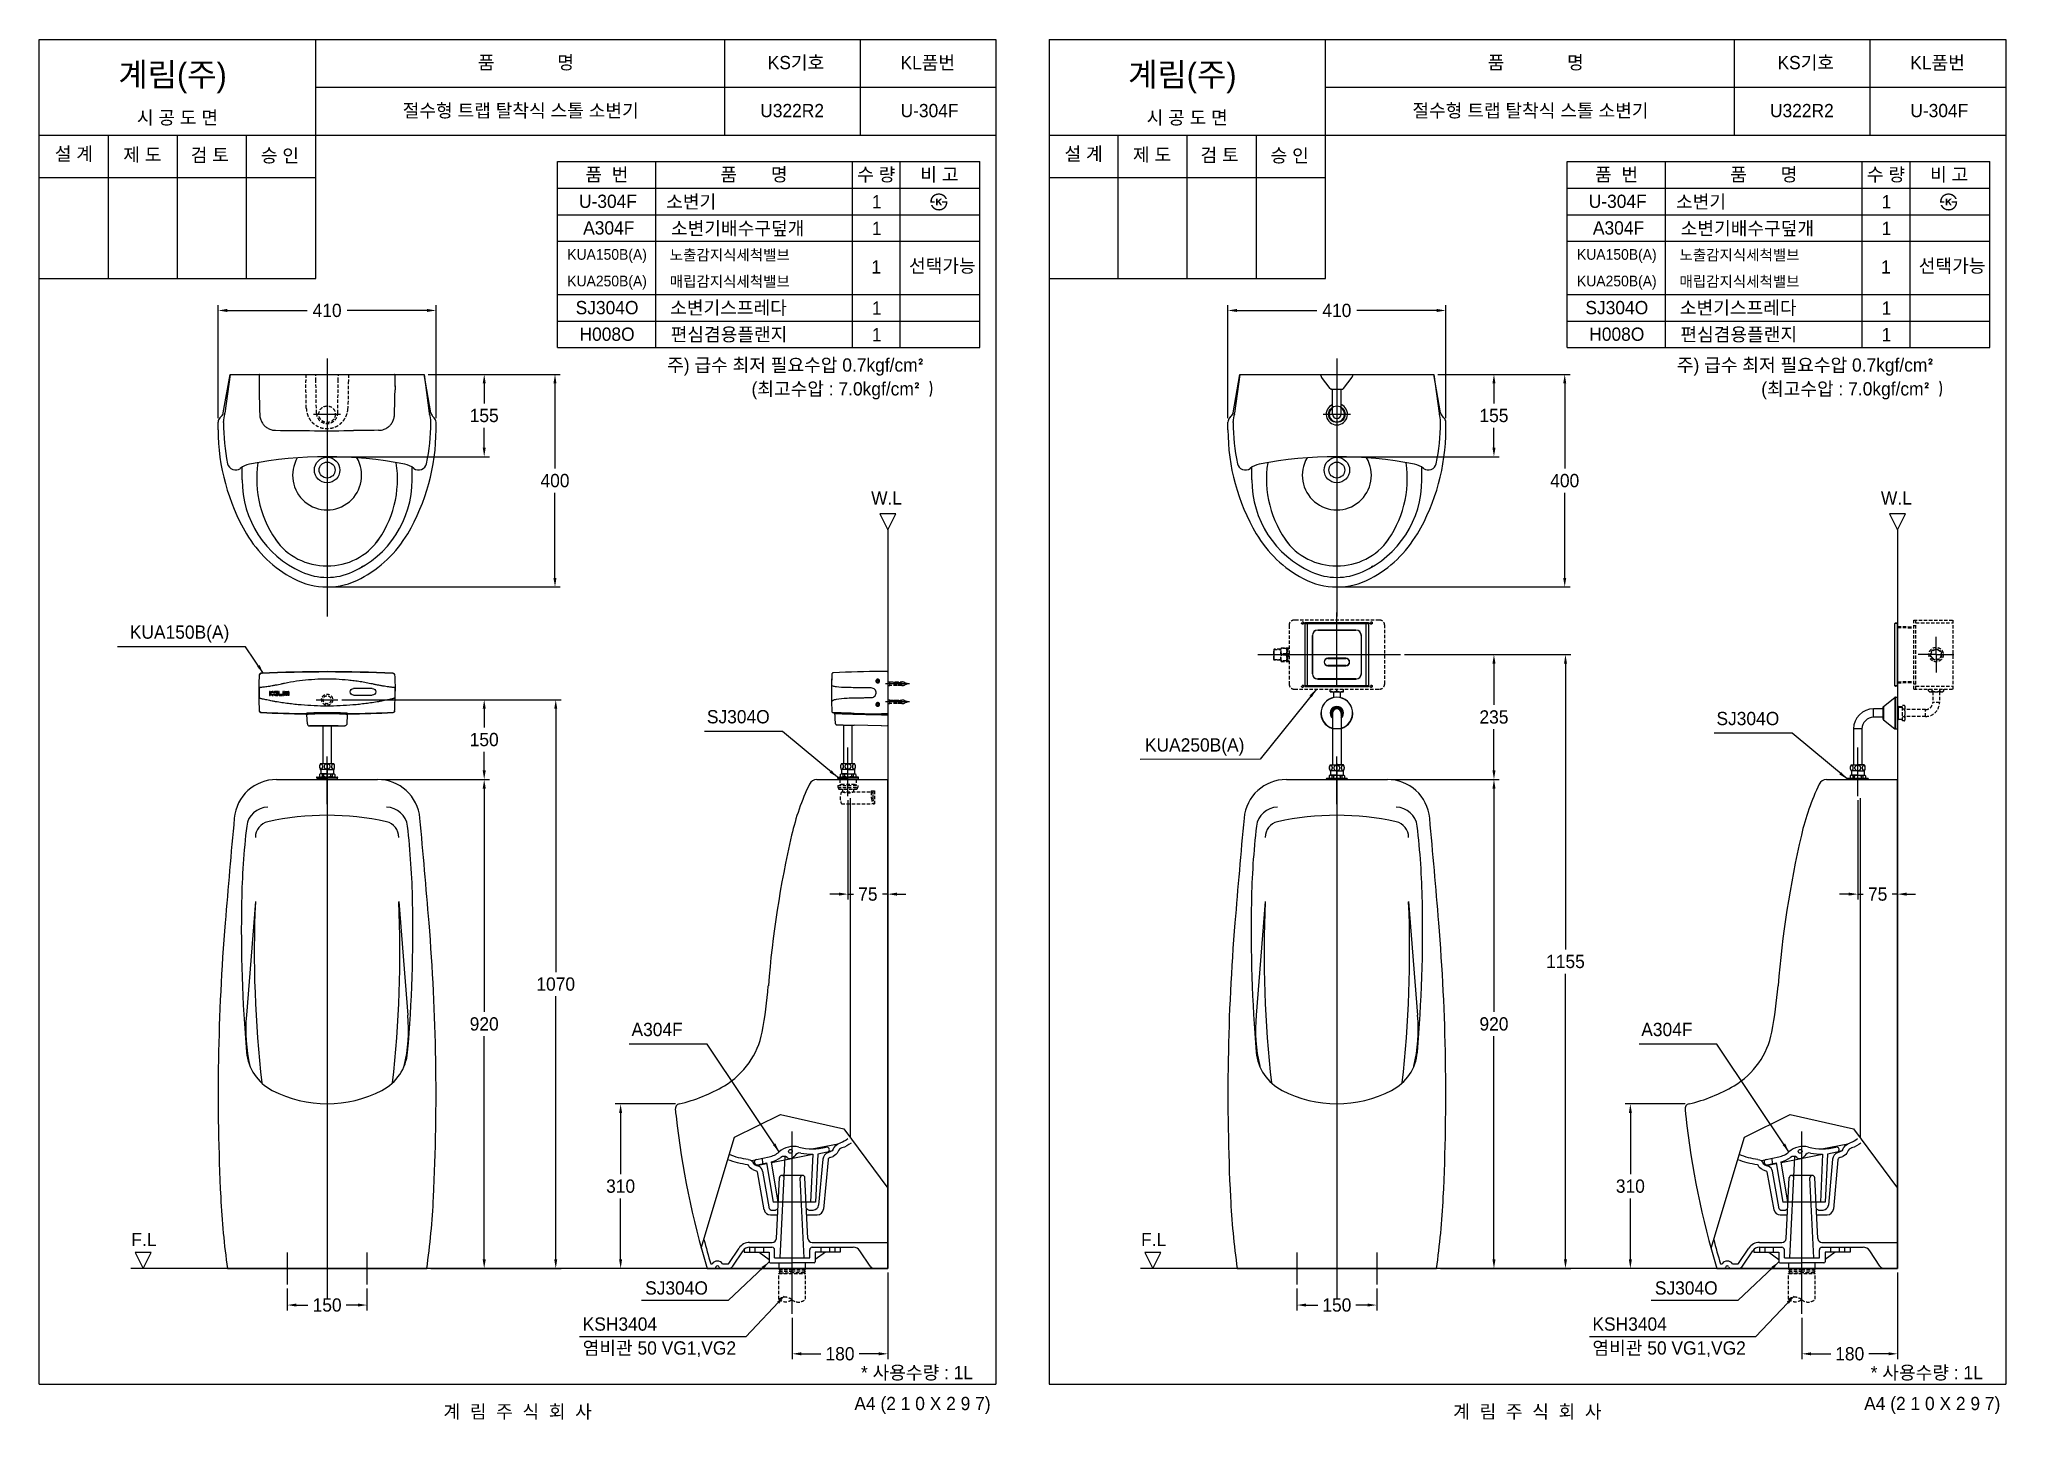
# Model space of a CAD drawing. Header units: millimetres. Extents: x 0 to 3700, y -67 to 2530.
import ezdxf
from ezdxf.enums import TextEntityAlignment as Align
from ezdxf.lldxf.tags import DXFTag

# ---------------------------------------------------------------- set-up
doc = ezdxf.new("R2010")
doc.units = ezdxf.units.MM
doc.linetypes.add('DASHED2', pattern=[9.525, 6.35, -3.175])
for name, color, linetype in [('TEXT', 7, 'Continuous'), ('내부선 및 부속', 4, 'Continuous'), ('도각라인', 255, 'Continuous'), ('외형선', 3, 'Continuous'), ('점선', 6, 'DASHED2'), ('중심선', 1, 'DASHED'), ('치수선', 7, 'Continuous')]:
    doc.layers.add(name, color=color, linetype=linetype)
doc.styles.add('____', font='')
doc.styles.add('타이틀', font='H2GTRM.TTF', dxfattribs={"height": 25})
doc.styles.get('____').set_extended_font_data('굴림')
tags = doc.linetypes.add('DASHDOT', pattern=[70, 31, -13, 13, -13]).pattern_tags.tags
tags[10:11] = [DXFTag(74, 4), DXFTag(75, 0), DXFTag(340, '0'), DXFTag(46, 0.0), DXFTag(50, 0.0), DXFTag(44, 0.0), DXFTag(45, 0.0)]
tags[8:9] = [DXFTag(74, 4), DXFTag(75, 0), DXFTag(340, '0'), DXFTag(46, 0.0), DXFTag(50, 0.0), DXFTag(44, 0.0), DXFTag(45, 0.0)]
tags[6:7] = [DXFTag(74, 4), DXFTag(75, 0), DXFTag(340, '0'), DXFTag(46, 0.0), DXFTag(50, 0.0), DXFTag(44, 0.0), DXFTag(45, 0.0)]
tags[4:5] = [DXFTag(74, 4), DXFTag(75, 0), DXFTag(340, '0'), DXFTag(46, 0.0), DXFTag(50, 0.0), DXFTag(44, 0.0), DXFTag(45, 0.0)]
tags = doc.linetypes.add('DASHED', pattern=[25.72, 12.86, -12.86]).pattern_tags.tags
tags[6:7] = [DXFTag(74, 4), DXFTag(75, 0), DXFTag(340, '0'), DXFTag(46, 0.0), DXFTag(50, 0.0), DXFTag(44, 0.0), DXFTag(45, 0.0)]
tags[4:5] = [DXFTag(74, 4), DXFTag(75, 0), DXFTag(340, '0'), DXFTag(46, 0.0), DXFTag(50, 0.0), DXFTag(44, 0.0), DXFTag(45, 0.0)]
doc.dimstyles.new('MSADIM', dxfattribs={"dimtxt": 33, "dimasz": 17, "dimexe": 10, "dimexo": 7.5, "dimgap": 10, "dimtad": 0, "dimtih": 1, "dimtoh": 1, "dimdec": 0, "dimzin": 1, "dimdsep": 46, "dimtxsty": '____', "dimcen": 11.25, "dimadec": 0, "dimazin": 0, "dimtfac": 1, "dimtdec": 0, "dimtix": 1, "dimtmove": 0, "dimatfit": 3, "dimfxl": 0, "dimtolj": 1, "dimtzin": 1, "dimarcsym": 0})

msp = doc.modelspace()

# ---------------------------------------------------------------- texts
at = {"layer": 'TEXT', "style": '타이틀'}
for p in [(148.7, 2441.8), (2048.7, 2441.8)]:
    msp.add_text('계림(주)', height=44, dxfattribs=at).set_placement(p)
for s, height, p in [('품             명', 25, (915.7, 2486.4)), ('KS기호', 25, (1423.8, 2486.3)), ('KL품번', 25, (1671.8, 2486.1)), ('품             명', 25, (2815.7, 2486.4)), ('KS기호', 25, (3323.8, 2486.3)), ('KL품번', 25, (3571.8, 2486.1)), ('절수형 트랩 탈착식 스톨 소변기', 25, (905.8, 2396)), ('U322R2', 25, (1416.5, 2396)), ('U-304F', 25, (1675.1, 2396)), ('절수형 트랩 탈착식 스톨 소변기', 25, (2805.8, 2396)), ('U322R2', 25, (3316.5, 2396)), ('U-304F', 25, (3575.1, 2396)), ('시 공 도 면', 25, (259.9, 2382.7)), ('시 공 도 면', 25, (2159.9, 2382.7)), ('설 계', 25, (65, 2314.6)), ('제 도', 25, (193.8, 2312.9)), ('검 토', 25, (320.8, 2312.3)), ('승 인', 25, (452.7, 2311.4)), ('설 계', 25, (1965, 2314.6)), ('제 도', 25, (2093.8, 2312.9)), ('검 토', 25, (2220.8, 2312.3)), ('승 인', 25, (2352.7, 2311.4)), ('품  번', 25, (1067.9, 2275.7)), ('품       명', 25, (1344.8, 2275.7)), ('수 량', 25, (1574.8, 2275.7)), ('비 고', 25, (1693.6, 2275.7)), ('품  번', 25, (2967.9, 2275.7)), ('품       명', 25, (3244.8, 2275.7)), ('수 량', 25, (3474.8, 2275.7)), ('비 고', 25, (3593.6, 2275.7)), ('U-304F', 25, (1070, 2225.3)), ('소변기', 25, (1226.7, 2224.4)), ('1', 25, (1575.7, 2224.4)), ('U-304F', 25, (2970, 2225.3)), ('소변기', 25, (3126.7, 2224.4)), ('1', 25, (3475.7, 2224.4)), ('A304F', 25, (1071.5, 2175.3)), ('소변기배수구덮개', 25, (1314, 2174.4)), ('1', 25, (1575.7, 2174.4)), ('A304F', 25, (2971.5, 2175.3)), ('소변기배수구덮개', 25, (3214, 2174.4)), ('1', 25, (3475.7, 2174.4)), ('KUA150B(A)', 20, (1068.3, 2125.3)), ('노출감지식세척밸브', 20, (1299.2, 2124.4)), ('1', 25, (1574.7, 2101.8)), ('선택가능', 25, (1699.2, 2103.9)), ('KUA150B(A)', 20, (2968.3, 2125.3)), ('노출감지식세척밸브', 20, (3199.2, 2124.4)), ('1', 25, (3474.7, 2101.8)), ('선택가능', 25, (3599.2, 2103.9)), ('KUA250B(A)', 20, (1068.3, 2075.3)), ('매립감지식세척밸브', 20, (1299.2, 2074.4)), ('KUA250B(A)', 20, (2968.3, 2075.3)), ('매립감지식세척밸브', 20, (3199.2, 2074.4)), ('SJ304O', 25, (1068.3, 2025.3)), ('소변기스프레다', 25, (1296.8, 2025)), ('1', 25, (1575.7, 2024.4)), ('SJ304O', 25, (2968.3, 2025.3)), ('소변기스프레다', 25, (3196.8, 2025)), ('1', 25, (3475.7, 2024.4)), ('H008O', 25, (1068.3, 1975.3)), ('편심겸용플랜지', 25, (1297.7, 1974.9)), ('1', 25, (1575.7, 1974.4)), ('H008O', 25, (2968.3, 1975.3)), ('편심겸용플랜지', 25, (3197.7, 1974.9)), ('1', 25, (3475.7, 1974.4)), ('* 사용수량 : 1L', 25, (1651.5, 21.6)), ('* 사용수량 : 1L', 25, (3551.5, 21.6)), ('계  림  주  식  회  사', 25, (900, -51.7)), ('계  림  주  식  회  사', 25, (2800, -51.7))]:
    msp.add_text(s, height=height, dxfattribs=at).set_placement(p, align=Align.MIDDLE_CENTER)
for s, p in [('W.L', (1594.3, 1667.2)), ('W.L', (3494.3, 1667.2)), ('F.L', (196.8, 272.1)), ('F.L', (2096.8, 272.1))]:
    msp.add_text(s, height=25, dxfattribs=at).set_placement(p, align=Align.MIDDLE)
for p in [(1790, -36.5), (3690, -36.5)]:
    msp.add_text('A4 (2 1 0 X 2 9 7)', height=25, dxfattribs=at).set_placement(p, align=Align.MIDDLE_RIGHT)
at = {"layer": 'TEXT', "char_height": 25, "attachment_point": 1, "line_spacing_factor": 0.963855, "style": '타이틀'}
for s, insert, width in [('\\A1;주) 급수 최저 필요수압 0.7kgf/cm{\\fISOCPEUR|b0|i0|c0|p34;² }', (1181.3, 1929.8), 571.731), ('\\A1;주) 급수 최저 필요수압 0.7kgf/cm{\\fISOCPEUR|b0|i0|c0|p34;² }', (3081.3, 1929.8), 571.731), ('\\A1;(최고수압 : 7.0kgf/cm{\\fISOCPEUR|b0|i0|c0|p34;² )}', (1340.1, 1885), 571.731), ('\\A1;(최고수압 : 7.0kgf/cm{\\fISOCPEUR|b0|i0|c0|p34;² )}', (3240.1, 1885), 571.731), ('\\A1;KUA150B(A)', (170.3, 1427.3), 380.447), ('\\A1;SJ304O', (1256.1, 1268.1), 380.447), ('\\A1;SJ304O', (3155.8, 1264.7), 380.447), ('\\A1;KUA250B(A)', (2080.4, 1215), 380.447), ('\\A1;A304F', (1114.3, 679.7), 380.447), ('\\A1;A304F', (3014.3, 679.7), 380.447), ('\\A1;SJ304O', (1139.9, 193.4), 380.447), ('\\A1;SJ304O', (3039.9, 193.4), 380.447), ('\\A1;KSH3404', (1022.4, 125.5), 380.447), ('\\A1;KSH3404', (2922.4, 125.5), 380.447), ('\\A1;염비관 50 VG1,VG2', (1022.4, 80.5), 380.447), ('\\A1;염비관 50 VG1,VG2', (2922.4, 80.5), 380.447)]:
    msp.add_mtext(s, dxfattribs=dict(at, insert=insert, width=width))

# ---------------------------------------------------------------- blocks, each defined once
blk = doc.blocks.new('*D1')
at = {"layer": '치수선', "color": 0, "linetype": 'Continuous', "lineweight": -2}
for p, q in [((1196.8, 527.2), (1083.8, 527.2)), ((1093.8, 510.2), (1093.8, 395.2)), ((1093.8, 234.5), (1093.8, 349.5)), ((1249.1, 217.5), (1083.8, 217.5))]:
    blk.add_line(p, q, dxfattribs=at)
at = {"layer": '치수선', "color": 0, "linetype": 'Continuous'}
for points in [[(1091, 510.2), (1096.6, 510.2), (1093.8, 527.2)], [(1091, 234.5), (1096.6, 234.5), (1093.8, 217.5)]]:
    blk.add_solid(points, dxfattribs=at)
at = {"layer": '치수선', "color": 0, "linetype": 'Continuous', "insert": (1093.8, 372.3), "char_height": 25, "attachment_point": 5, "style": '____'}
blk.add_mtext('\\A1;310', dxfattribs=at)
blk = doc.blocks.new('*D2')
at = {"layer": '치수선', "color": 0, "linetype": 'Continuous', "lineweight": -2}
for p, q in [((1596.6, 210), (1596.6, 47)), ((1416.6, 124.6), (1416.6, 47)), ((1433.6, 57), (1470.7, 57)), ((1579.6, 57), (1542.5, 57))]:
    blk.add_line(p, q, dxfattribs=at)
at = {"layer": '치수선', "color": 0, "linetype": 'Continuous'}
for points in [[(1433.6, 59.8), (1433.6, 54.2), (1416.6, 57)], [(1579.6, 59.8), (1579.6, 54.2), (1596.6, 57)]]:
    blk.add_solid(points, dxfattribs=at)
at = {"layer": '치수선', "color": 0, "linetype": 'Continuous', "insert": (1506.6, 57), "char_height": 25, "attachment_point": 5, "style": '____'}
blk.add_mtext('\\A1;180', dxfattribs=at)
blk = doc.blocks.new('*D3')
at = {"layer": '치수선', "color": 0, "linetype": 'Continuous', "lineweight": -2}
for p, q in [((466.5, 180), (466.5, 138.7)), ((483.5, 148.7), (505.5, 148.7)), ((599.5, 148.7), (577.4, 148.7)), ((616.5, 180), (616.5, 138.7))]:
    blk.add_line(p, q, dxfattribs=at)
at = {"layer": '치수선', "color": 0, "linetype": 'Continuous'}
for points in [[(483.5, 151.6), (483.5, 145.9), (466.5, 148.7)], [(599.5, 151.6), (599.5, 145.9), (616.5, 148.7)]]:
    blk.add_solid(points, dxfattribs=at)
at = {"layer": '치수선', "color": 0, "linetype": 'Continuous', "insert": (541.5, 148.7), "char_height": 25, "attachment_point": 5, "style": '____'}
blk.add_mtext('\\A1;150', dxfattribs=at)
blk = doc.blocks.new('*D4')
at = {"layer": '치수선', "color": 0, "linetype": 'Continuous', "lineweight": -2}
for p, q in [((644, 1137.5), (847.1, 1137.5)), ((837.1, 1120.5), (837.1, 700.3)), ((837.1, 234.5), (837.1, 654.6)), ((736.5, 217.5), (847.1, 217.5))]:
    blk.add_line(p, q, dxfattribs=at)
at = {"layer": '치수선', "color": 0, "linetype": 'Continuous'}
for points in [[(834.3, 1120.5), (840, 1120.5), (837.1, 1137.5)], [(834.3, 234.5), (840, 234.5), (837.1, 217.5)]]:
    blk.add_solid(points, dxfattribs=at)
at = {"layer": '치수선', "color": 0, "linetype": 'Continuous', "insert": (837.1, 677.5), "char_height": 25, "attachment_point": 5, "style": '____'}
blk.add_mtext('\\A1;920', dxfattribs=at)
blk = doc.blocks.new('*D5')
at = {"layer": '치수선', "color": 0, "linetype": 'Continuous', "lineweight": -2}
for p, q in [((569.5, 1287.5), (981.7, 1287.5)), ((971.7, 1270.5), (971.7, 775.3)), ((971.7, 234.5), (971.7, 729.6)), ((736.5, 217.5), (981.7, 217.5))]:
    blk.add_line(p, q, dxfattribs=at)
at = {"layer": '치수선', "color": 0, "linetype": 'Continuous'}
for points in [[(968.9, 1270.5), (974.5, 1270.5), (971.7, 1287.5)], [(968.9, 234.5), (974.5, 234.5), (971.7, 217.5)]]:
    blk.add_solid(points, dxfattribs=at)
at = {"layer": '치수선', "color": 0, "linetype": 'Continuous', "insert": (971.7, 752.5), "char_height": 25, "attachment_point": 5, "style": '____'}
blk.add_mtext('\\A1;1070', dxfattribs=at)
blk = doc.blocks.new('*D6')
at = {"layer": '치수선', "color": 0, "linetype": 'Continuous', "lineweight": -2}
for p, q in [((1521.6, 1098.4), (1521.6, 911.8)), ((1596.6, 1060.4), (1596.6, 911.8)), ((1504.6, 921.8), (1487.6, 921.8)), ((1521.6, 921.8), (1531.8, 921.8)), ((1596.6, 921.8), (1586.5, 921.8)), ((1613.6, 921.8), (1630.6, 921.8))]:
    blk.add_line(p, q, dxfattribs=at)
at = {"layer": '치수선', "color": 0, "linetype": 'Continuous'}
for points in [[(1504.6, 924.7), (1504.6, 919), (1521.6, 921.8)], [(1613.6, 924.7), (1613.6, 919), (1596.6, 921.8)]]:
    blk.add_solid(points, dxfattribs=at)
at = {"layer": '치수선', "color": 0, "linetype": 'Continuous', "insert": (1559.1, 921.8), "char_height": 25, "attachment_point": 5, "style": '____'}
blk.add_mtext('\\A1;75', dxfattribs=at)
blk = doc.blocks.new('*D7')
at = {"layer": '치수선', "color": 0, "linetype": 'Continuous', "lineweight": -2}
for p, q in [((731.5, 1899.7), (847.1, 1899.7)), ((837.1, 1882.7), (837.1, 1845)), ((837.1, 1761.7), (837.1, 1799.3)), ((549, 1744.7), (847.1, 1744.7))]:
    blk.add_line(p, q, dxfattribs=at)
at = {"layer": '치수선', "color": 0, "linetype": 'Continuous'}
for points in [[(834.3, 1882.7), (840, 1882.7), (837.1, 1899.7)], [(834.3, 1761.7), (840, 1761.7), (837.1, 1744.7)]]:
    blk.add_solid(points, dxfattribs=at)
at = {"layer": '치수선', "color": 0, "linetype": 'Continuous', "insert": (837.1, 1822.2), "char_height": 25, "attachment_point": 5, "style": '____'}
blk.add_mtext('\\A1;155', dxfattribs=at)
blk = doc.blocks.new('*D8')
at = {"layer": '치수선', "color": 0, "linetype": 'Continuous', "lineweight": -2}
for p, q in [((731.5, 1899.7), (980.3, 1899.7)), ((970.3, 1882.7), (970.3, 1722.5)), ((970.3, 1516.7), (970.3, 1676.8)), ((549, 1499.7), (980.3, 1499.7))]:
    blk.add_line(p, q, dxfattribs=at)
at = {"layer": '치수선', "color": 0, "linetype": 'Continuous'}
for points in [[(967.4, 1882.7), (973.1, 1882.7), (970.3, 1899.7)], [(967.4, 1516.7), (973.1, 1516.7), (970.3, 1499.7)]]:
    blk.add_solid(points, dxfattribs=at)
at = {"layer": '치수선', "color": 0, "linetype": 'Continuous', "insert": (970.3, 1699.7), "char_height": 25, "attachment_point": 5, "style": '____'}
blk.add_mtext('\\A1;400', dxfattribs=at)
blk = doc.blocks.new('*D9')
at = {"layer": '치수선', "color": 0, "linetype": 'Continuous', "lineweight": -2}
for p, q in [((336.5, 1817.2), (336.5, 2029.9)), ((353.5, 2019.9), (503.8, 2019.9)), ((729.5, 2019.9), (579.1, 2019.9)), ((746.5, 1817.2), (746.5, 2029.9))]:
    blk.add_line(p, q, dxfattribs=at)
at = {"layer": '치수선', "color": 0, "linetype": 'Continuous'}
for points in [[(353.5, 2022.8), (353.5, 2017.1), (336.5, 2019.9)], [(729.5, 2022.8), (729.5, 2017.1), (746.5, 2019.9)]]:
    blk.add_solid(points, dxfattribs=at)
at = {"layer": '치수선', "color": 0, "linetype": 'Continuous', "insert": (541.5, 2019.9), "char_height": 25, "attachment_point": 5, "style": '____'}
blk.add_mtext('\\A1;410', dxfattribs=at)
blk = doc.blocks.new('*D10')
at = {"layer": '치수선', "color": 0, "linetype": 'Continuous', "lineweight": -2}
for p, q in [((569.5, 1287.6), (847.1, 1287.6)), ((837.1, 1270.6), (837.1, 1235.4)), ((837.1, 1154.5), (837.1, 1189.7)), ((844.6, 1137.5), (847.1, 1137.5))]:
    blk.add_line(p, q, dxfattribs=at)
at = {"layer": '치수선', "color": 0, "linetype": 'Continuous'}
for points in [[(834.3, 1270.6), (840, 1270.6), (837.1, 1287.6)], [(834.3, 1154.5), (840, 1154.5), (837.1, 1137.5)]]:
    blk.add_solid(points, dxfattribs=at)
at = {"layer": '치수선', "color": 0, "linetype": 'Continuous', "insert": (837.1, 1212.5), "char_height": 25, "attachment_point": 5, "style": '____'}
blk.add_mtext('\\A1;150', dxfattribs=at)
blk = doc.blocks.new('*D17')
at = {"layer": '치수선', "color": 0, "linetype": 'Continuous', "lineweight": -2}
for p, q in [((3096.8, 527.2), (2983.8, 527.2)), ((2993.8, 510.2), (2993.8, 395.2)), ((2993.8, 234.5), (2993.8, 349.5)), ((3149.1, 217.5), (2983.8, 217.5))]:
    blk.add_line(p, q, dxfattribs=at)
at = {"layer": '치수선', "color": 0, "linetype": 'Continuous'}
for points in [[(2991, 510.2), (2996.6, 510.2), (2993.8, 527.2)], [(2991, 234.5), (2996.6, 234.5), (2993.8, 217.5)]]:
    blk.add_solid(points, dxfattribs=at)
at = {"layer": '치수선', "color": 0, "linetype": 'Continuous', "insert": (2993.8, 372.3), "char_height": 25, "attachment_point": 5, "style": '____'}
blk.add_mtext('\\A1;310', dxfattribs=at)
blk = doc.blocks.new('*D18')
at = {"layer": '치수선', "color": 0, "linetype": 'Continuous', "lineweight": -2}
for p, q in [((3496.6, 210), (3496.6, 47)), ((3316.6, 124.6), (3316.6, 47)), ((3333.6, 57), (3370.7, 57)), ((3479.6, 57), (3442.5, 57))]:
    blk.add_line(p, q, dxfattribs=at)
at = {"layer": '치수선', "color": 0, "linetype": 'Continuous'}
for points in [[(3333.6, 59.8), (3333.6, 54.2), (3316.6, 57)], [(3479.6, 59.8), (3479.6, 54.2), (3496.6, 57)]]:
    blk.add_solid(points, dxfattribs=at)
at = {"layer": '치수선', "color": 0, "linetype": 'Continuous', "insert": (3406.6, 57), "char_height": 25, "attachment_point": 5, "style": '____'}
blk.add_mtext('\\A1;180', dxfattribs=at)
blk = doc.blocks.new('*D19')
at = {"layer": '치수선', "color": 0, "linetype": 'Continuous', "lineweight": -2}
for p, q in [((2366.5, 180), (2366.5, 138.7)), ((2383.5, 148.7), (2405.5, 148.7)), ((2499.5, 148.7), (2477.4, 148.7)), ((2516.5, 180), (2516.5, 138.7))]:
    blk.add_line(p, q, dxfattribs=at)
at = {"layer": '치수선', "color": 0, "linetype": 'Continuous'}
for points in [[(2383.5, 151.6), (2383.5, 145.9), (2366.5, 148.7)], [(2499.5, 151.6), (2499.5, 145.9), (2516.5, 148.7)]]:
    blk.add_solid(points, dxfattribs=at)
at = {"layer": '치수선', "color": 0, "linetype": 'Continuous', "insert": (2441.5, 148.7), "char_height": 25, "attachment_point": 5, "style": '____'}
blk.add_mtext('\\A1;150', dxfattribs=at)
blk = doc.blocks.new('*D20')
at = {"layer": '치수선', "color": 0, "linetype": 'Continuous', "lineweight": -2}
for p, q in [((2544, 1137.5), (2747.1, 1137.5)), ((2737.1, 1120.5), (2737.1, 700.3)), ((2737.1, 234.5), (2737.1, 654.6)), ((2636.5, 217.5), (2747.1, 217.5))]:
    blk.add_line(p, q, dxfattribs=at)
at = {"layer": '치수선', "color": 0, "linetype": 'Continuous'}
for points in [[(2734.3, 1120.5), (2740, 1120.5), (2737.1, 1137.5)], [(2734.3, 234.5), (2740, 234.5), (2737.1, 217.5)]]:
    blk.add_solid(points, dxfattribs=at)
at = {"layer": '치수선', "color": 0, "linetype": 'Continuous', "insert": (2737.1, 677.5), "char_height": 25, "attachment_point": 5, "style": '____'}
blk.add_mtext('\\A1;920', dxfattribs=at)
blk = doc.blocks.new('*D11')
at = {"layer": '치수선', "color": 0, "linetype": 'Continuous', "lineweight": -2}
for p, q in [((2569, 1372.5), (2881.7, 1372.5)), ((2871.7, 1355.5), (2871.7, 817.8)), ((2871.7, 234.5), (2871.7, 772.1)), ((2636.5, 217.5), (2881.7, 217.5))]:
    blk.add_line(p, q, dxfattribs=at)
at = {"layer": '치수선', "color": 0, "linetype": 'Continuous'}
for points in [[(2868.9, 1355.5), (2874.5, 1355.5), (2871.7, 1372.5)], [(2868.9, 234.5), (2874.5, 234.5), (2871.7, 217.5)]]:
    blk.add_solid(points, dxfattribs=at)
at = {"layer": '치수선', "color": 0, "linetype": 'Continuous', "insert": (2871.7, 795), "char_height": 25, "attachment_point": 5, "style": '____'}
blk.add_mtext('\\A1;1155', dxfattribs=at)
blk = doc.blocks.new('*D12')
at = {"layer": '치수선', "color": 0, "linetype": 'Continuous', "lineweight": -2}
for p, q in [((3421.6, 1098.4), (3421.6, 911.8)), ((3496.6, 1060.4), (3496.6, 911.8)), ((3404.6, 921.8), (3387.6, 921.8)), ((3421.6, 921.8), (3431.8, 921.8)), ((3496.6, 921.8), (3486.5, 921.8)), ((3513.6, 921.8), (3530.6, 921.8))]:
    blk.add_line(p, q, dxfattribs=at)
at = {"layer": '치수선', "color": 0, "linetype": 'Continuous'}
for points in [[(3404.6, 924.7), (3404.6, 919), (3421.6, 921.8)], [(3513.6, 924.7), (3513.6, 919), (3496.6, 921.8)]]:
    blk.add_solid(points, dxfattribs=at)
at = {"layer": '치수선', "color": 0, "linetype": 'Continuous', "insert": (3459.1, 921.8), "char_height": 25, "attachment_point": 5, "style": '____'}
blk.add_mtext('\\A1;75', dxfattribs=at)
blk = doc.blocks.new('*D13')
at = {"layer": '치수선', "color": 0, "linetype": 'Continuous', "lineweight": -2}
for p, q in [((2631.5, 1899.7), (2747.1, 1899.7)), ((2737.1, 1882.7), (2737.1, 1845)), ((2737.1, 1761.7), (2737.1, 1799.3)), ((2449, 1744.7), (2747.1, 1744.7))]:
    blk.add_line(p, q, dxfattribs=at)
at = {"layer": '치수선', "color": 0, "linetype": 'Continuous'}
for points in [[(2734.3, 1882.7), (2740, 1882.7), (2737.1, 1899.7)], [(2734.3, 1761.7), (2740, 1761.7), (2737.1, 1744.7)]]:
    blk.add_solid(points, dxfattribs=at)
at = {"layer": '치수선', "color": 0, "linetype": 'Continuous', "insert": (2737.1, 1822.2), "char_height": 25, "attachment_point": 5, "style": '____'}
blk.add_mtext('\\A1;155', dxfattribs=at)
blk = doc.blocks.new('*D14')
at = {"layer": '치수선', "color": 0, "linetype": 'Continuous', "lineweight": -2}
for p, q in [((2631.5, 1899.7), (2880.3, 1899.7)), ((2870.3, 1882.7), (2870.3, 1722.5)), ((2870.3, 1516.7), (2870.3, 1676.8)), ((2449, 1499.7), (2880.3, 1499.7))]:
    blk.add_line(p, q, dxfattribs=at)
at = {"layer": '치수선', "color": 0, "linetype": 'Continuous'}
for points in [[(2867.4, 1882.7), (2873.1, 1882.7), (2870.3, 1899.7)], [(2867.4, 1516.7), (2873.1, 1516.7), (2870.3, 1499.7)]]:
    blk.add_solid(points, dxfattribs=at)
at = {"layer": '치수선', "color": 0, "linetype": 'Continuous', "insert": (2870.3, 1699.7), "char_height": 25, "attachment_point": 5, "style": '____'}
blk.add_mtext('\\A1;400', dxfattribs=at)
blk = doc.blocks.new('*D15')
at = {"layer": '치수선', "color": 0, "linetype": 'Continuous', "lineweight": -2}
for p, q in [((2236.5, 1817.2), (2236.5, 2029.9)), ((2253.5, 2019.9), (2403.8, 2019.9)), ((2629.5, 2019.9), (2479.1, 2019.9)), ((2646.5, 1817.2), (2646.5, 2029.9))]:
    blk.add_line(p, q, dxfattribs=at)
at = {"layer": '치수선', "color": 0, "linetype": 'Continuous'}
for points in [[(2253.5, 2022.8), (2253.5, 2017.1), (2236.5, 2019.9)], [(2629.5, 2022.8), (2629.5, 2017.1), (2646.5, 2019.9)]]:
    blk.add_solid(points, dxfattribs=at)
at = {"layer": '치수선', "color": 0, "linetype": 'Continuous', "insert": (2441.5, 2019.9), "char_height": 25, "attachment_point": 5, "style": '____'}
blk.add_mtext('\\A1;410', dxfattribs=at)
blk = doc.blocks.new('*D16')
at = {"layer": '치수선', "color": 0, "linetype": 'Continuous', "lineweight": -2}
for p, q in [((2569, 1372.5), (2747.1, 1372.5)), ((2737.1, 1355.5), (2737.1, 1277.8)), ((2737.1, 1154.5), (2737.1, 1232.1)), ((2744.6, 1137.5), (2747.1, 1137.5))]:
    blk.add_line(p, q, dxfattribs=at)
at = {"layer": '치수선', "color": 0, "linetype": 'Continuous'}
for points in [[(2734.3, 1355.5), (2740, 1355.5), (2737.1, 1372.5)], [(2734.3, 1154.5), (2740, 1154.5), (2737.1, 1137.5)]]:
    blk.add_solid(points, dxfattribs=at)
at = {"layer": '치수선', "color": 0, "linetype": 'Continuous', "insert": (2737.1, 1255), "char_height": 25, "attachment_point": 5, "style": '____'}
blk.add_mtext('\\A1;235', dxfattribs=at)

# ---------------------------------------------------------------- dimensions: what is measured, and where the dimension line sits
at = {"layer": '치수선', "linetype": 'Continuous'}
for base, p1, p2, picture, middle in [((746.5, 2019.9), (336.5, 1809.7), (746.5, 1809.7), '*D9', (541.5, 2019.9)), ((2646.5, 2019.9), (2236.5, 1809.7), (2646.5, 1809.7), '*D15', (2441.5, 2019.9)), ((616.5, 148.7), (466.5, 187.5), (616.5, 187.5), '*D3', (541.5, 148.7)), ((1416.6, 57), (1596.6, 217.5), (1416.6, 132.1), '*D2', (1506.6, 57)), ((2516.5, 148.7), (2366.5, 187.5), (2516.5, 187.5), '*D19', (2441.5, 148.7)), ((3316.6, 57), (3496.6, 217.5), (3316.6, 132.1), '*D18', (3406.6, 57))]:
    dim = msp.add_linear_dim(base=base, p1=p1, p2=p2, dimstyle='MSADIM', override={"dimtxt": 25}, dxfattribs=at)
    dim.commit()
    dim.dimension.update_dxf_attribs({"geometry": picture, "text_midpoint": middle})
for base, p1, p2, picture, middle in [((837.1, 1744.7), (724, 1899.7), (541.5, 1744.7), '*D7', (837.1, 1822.2)), ((970.3, 1499.7), (724, 1899.7), (541.5, 1499.7), '*D8', (970.3, 1699.7)), ((2737.1, 1744.7), (2624, 1899.7), (2441.5, 1744.7), '*D13', (2737.1, 1822.2)), ((2870.3, 1499.7), (2624, 1899.7), (2441.5, 1499.7), '*D14', (2870.3, 1699.7)), ((2871.7, 1372.5), (2629, 217.5), (2561.5, 1372.5), '*D11', (2871.7, 795)), ((2737.1, 1372.5), (2737.1, 1137.5), (2561.5, 1372.5), '*D16', (2737.1, 1255)), ((837.1, 1287.6), (837.1, 1137.5), (562, 1287.6), '*D10', (837.1, 1212.5)), ((971.7, 1287.5), (729, 217.5), (562, 1287.5), '*D5', (971.7, 752.5)), ((837.1, 1137.5), (729, 217.5), (636.5, 1137.5), '*D4', (837.1, 677.5)), ((2737.1, 1137.5), (2629, 217.5), (2536.5, 1137.5), '*D20', (2737.1, 677.5)), ((1093.8, 527.2), (1256.6, 217.5), (1204.3, 527.2), '*D1', (1093.8, 372.3)), ((2993.8, 527.2), (3156.6, 217.5), (3104.3, 527.2), '*D17', (2993.8, 372.3))]:
    dim = msp.add_linear_dim(base=base, p1=p1, p2=p2, angle=90, dimstyle='MSADIM', override={"dimtxt": 25}, dxfattribs=at)
    dim.commit()
    dim.dimension.update_dxf_attribs({"geometry": picture, "text_midpoint": middle})
for base, p1, p2, picture, middle in [((1596.6, 921.8), (1521.6, 1105.9), (1596.6, 1067.9), '*D6', (1559.1, 921.8)), ((3496.6, 921.8), (3421.6, 1105.9), (3496.6, 1067.9), '*D12', (3459.1, 921.8))]:
    dim = msp.add_linear_dim(base=base, p1=p1, p2=p2, dimstyle='MSADIM', override={"dimtxt": 25}, dxfattribs=at)
    dim.commit()
    dim.dimension.update_dxf_attribs({"geometry": picture, "text_midpoint": middle, "dimtype": 160})

# ---------------------------------------------------------------- hatches: boundary and pattern name
at = {"layer": 'TEXT'}
for points in [[(1676.6, 2222.8), (1676.6, 2223.2), (1676.6, 2223.6), (1676.5, 2224), (1676.6, 2224.4), (1676.6, 2224.8), (1676.6, 2225.2), (1676.6, 2225.6), (1676.7, 2226), (1676.7, 2226.4), (1676.8, 2226.8), (1676.8, 2227.2), (1676.9, 2227.6), (1677, 2228), (1677.1, 2228.4), (1677.2, 2228.8), (1677.3, 2229.1), (1677.4, 2229.5), (1677.5, 2229.9), (1677.7, 2230.3), (1677.8, 2230.6), (1678, 2231), (1678.1, 2231.4), (1678.3, 2231.7), (1678.5, 2232.1), (1678.7, 2232.4), (1678.9, 2232.7), (1679.1, 2233.1), (1679.3, 2233.4), (1679.5, 2233.7), (1679.7, 2234), (1680, 2234.3), (1680.5, 2234.9), (1680.8, 2235.2), (1681, 2235.5), (1681.3, 2235.8), (1681.6, 2236.1), (1681.9, 2236.4), (1682.2, 2236.6), (1682.5, 2236.9), (1682.8, 2237.1), (1683.2, 2237.4), (1683.5, 2237.6), (1683.8, 2237.8), (1684.2, 2238), (1684.5, 2238.2), (1684.9, 2238.4), (1685.2, 2238.6), (1685.7, 2238.7), (1686.1, 2238.9), (1686.5, 2239.1), (1686.9, 2239.2), (1687.3, 2239.4), (1687.8, 2239.5), (1688.2, 2239.6), (1688.6, 2239.7), (1689.1, 2239.8), (1689.5, 2239.9), (1690, 2239.9), (1690.5, 2240), (1691, 2240), (1691.4, 2240.1), (1691.9, 2240.1), (1692.4, 2240.1), (1693.2, 2240.1), (1693.6, 2240.1), (1693.9, 2240), (1694.3, 2240), (1694.7, 2240), (1695, 2239.9), (1695.4, 2239.9), (1695.7, 2239.8), (1696.1, 2239.7), (1696.4, 2239.7), (1696.8, 2239.6), (1697.1, 2239.5), (1697.4, 2239.4), (1697.8, 2239.3), (1698.1, 2239.2), (1698.4, 2239.1), (1698.7, 2239), (1699, 2238.9), (1699.4, 2238.7), (1699.7, 2238.6), (1700, 2238.5), (1700.3, 2238.3), (1700.6, 2238.2), (1700.8, 2238), (1701.1, 2237.8), (1701.4, 2237.7), (1701.7, 2237.5), (1702, 2237.3), (1702.2, 2237.1), (1702.5, 2236.9), (1702.8, 2236.7), (1703.2, 2236.4), (1703.6, 2236), (1704, 2235.6), (1704.4, 2235.2), (1704.8, 2234.8), (1705.1, 2234.4), (1705.5, 2234), (1705.8, 2233.6), (1706.1, 2233.1), (1706.4, 2232.6), (1706.7, 2232.2), (1707, 2231.7), (1707.3, 2231.1), (1707.5, 2230.6), (1707.8, 2230.1), (1708, 2229.5), (1708, 2229.5), (1704.9, 2229.5), (1704.9, 2229.5), (1704.8, 2229.7), (1704.8, 2229.9), (1704.7, 2230.1), (1704.6, 2230.2), (1704.6, 2230.4), (1704.5, 2230.6), (1704.4, 2230.7), (1704.3, 2230.9), (1704.2, 2231.1), (1704.1, 2231.2), (1704, 2231.4), (1703.9, 2231.6), (1703.8, 2231.7), (1703.7, 2231.9), (1703.6, 2232.1), (1703.5, 2232.2), (1703.3, 2232.4), (1703.2, 2232.6), (1702.9, 2232.9), (1702.7, 2233.2), (1702.4, 2233.5), (1702.1, 2233.8), (1701.7, 2234.1), (1701.4, 2234.4), (1701, 2234.7), (1700.8, 2234.9), (1700.6, 2235.1), (1700.3, 2235.2), (1700.1, 2235.4), (1699.9, 2235.5), (1699.6, 2235.7), (1699.4, 2235.8), (1699.1, 2236), (1698.9, 2236.1), (1698.6, 2236.2), (1698.4, 2236.4), (1698.1, 2236.5), (1697.9, 2236.6), (1697.6, 2236.7), (1697.4, 2236.8), (1697.1, 2236.9), (1696.8, 2237), (1696.6, 2237), (1696.3, 2237.1), (1696.1, 2237.2), (1695.8, 2237.3), (1695.5, 2237.3), (1695.2, 2237.4), (1695, 2237.4), (1694.7, 2237.5), (1694.4, 2237.5), (1694.1, 2237.5), (1693.8, 2237.6), (1693.6, 2237.6), (1693.3, 2237.6), (1693, 2237.6), (1692.7, 2237.6), (1692.3, 2237.6), (1692, 2237.6), (1691.7, 2237.6), (1691.3, 2237.5), (1691, 2237.5), (1690.7, 2237.5), (1690.3, 2237.4), (1690, 2237.4), (1689.7, 2237.3), (1689.4, 2237.3), (1689.1, 2237.2), (1688.8, 2237.1), (1688.5, 2237), (1688.2, 2237), (1687.9, 2236.9), (1687.6, 2236.8), (1687.3, 2236.7), (1687, 2236.5), (1686.7, 2236.4), (1686.5, 2236.3), (1686.2, 2236.2), (1685.9, 2236), (1685.6, 2235.9), (1685.4, 2235.7), (1685.1, 2235.6), (1684.9, 2235.4), (1684.6, 2235.2), (1684.4, 2235), (1684.1, 2234.9), (1683.9, 2234.7), (1683.7, 2234.5), (1683.4, 2234.3), (1683.2, 2234), (1683, 2233.8), (1682.7, 2233.6), (1682.5, 2233.4), (1682.3, 2233.1), (1682.1, 2232.9), (1681.9, 2232.6), (1681.7, 2232.4), (1681.6, 2232.1), (1681.4, 2231.9), (1681.2, 2231.6), (1681.1, 2231.4), (1680.9, 2231.1), (1680.8, 2230.8), (1680.6, 2230.5), (1680.5, 2230.3), (1680.4, 2230), (1680.3, 2229.7), (1680.2, 2229.4), (1680, 2229.1), (1680, 2228.8), (1679.9, 2228.5), (1679.8, 2228.2), (1679.7, 2227.8), (1679.6, 2227.5), (1679.6, 2227.2), (1679.5, 2226.9), (1679.5, 2226.5), (1679.4, 2226.2), (1679.4, 2225.8), (1679.4, 2225.5), (1679.3, 2225.1), (1679.3, 2225.1), (1684.5, 2225.1), (1684.5, 2225.1), (1684.5, 2225.1), (1684.5, 2222.8), (1684.5, 2222.8), (1684.5, 2222.8), (1676.6, 2222.8)], [(1708.7, 2225.1), (1708.8, 2224.7), (1708.7, 2224.3), (1708.7, 2223.8), (1708.7, 2223.4), (1708.7, 2223), (1708.6, 2222.5), (1708.6, 2222.1), (1708.5, 2221.7), (1708.5, 2221.3), (1708.4, 2220.9), (1708.3, 2220.4), (1708.2, 2220), (1708.1, 2219.6), (1708, 2219.2), (1707.8, 2218.8), (1707.7, 2218.4), (1707.6, 2218), (1707.4, 2217.6), (1707.3, 2217.3), (1707.1, 2216.9), (1706.9, 2216.5), (1706.7, 2216.2), (1706.6, 2215.8), (1706.4, 2215.5), (1706.2, 2215.1), (1705.9, 2214.8), (1705.7, 2214.5), (1705.5, 2214.2), (1705.3, 2213.8), (1705, 2213.5), (1704.8, 2213.2), (1704.5, 2212.9), (1704.2, 2212.6), (1704, 2212.4), (1703.7, 2212.1), (1703.4, 2211.8), (1703.1, 2211.6), (1702.8, 2211.3), (1702.5, 2211.1), (1702.2, 2210.8), (1701.9, 2210.6), (1701.6, 2210.4), (1701.2, 2210.2), (1700.9, 2210), (1700.6, 2209.8), (1700.2, 2209.6), (1699.9, 2209.4), (1699.5, 2209.3), (1699.2, 2209.1), (1698.8, 2209), (1698.4, 2208.8), (1698, 2208.7), (1697.7, 2208.6), (1697.3, 2208.5), (1696.9, 2208.4), (1696.5, 2208.3), (1696.1, 2208.2), (1695.7, 2208.1), (1695.3, 2208.1), (1694.9, 2208), (1694.5, 2208), (1694.1, 2208), (1693.7, 2207.9), (1693.3, 2207.9), (1692.6, 2207.9), (1692, 2208), (1691.3, 2208), (1690.7, 2208.1), (1690.1, 2208.2), (1689.8, 2208.2), (1689.5, 2208.3), (1689.2, 2208.3), (1688.9, 2208.4), (1688.6, 2208.5), (1688.3, 2208.6), (1688, 2208.6), (1687.7, 2208.7), (1687.4, 2208.8), (1687.1, 2208.9), (1686.8, 2209), (1686.6, 2209.1), (1686.3, 2209.2), (1686, 2209.4), (1685.7, 2209.5), (1685.5, 2209.6), (1685.2, 2209.7), (1684.9, 2209.9), (1684.7, 2210), (1684.4, 2210.2), (1684.1, 2210.3), (1683.6, 2210.7), (1683.4, 2210.8), (1683.1, 2211), (1682.8, 2211.2), (1682.6, 2211.4), (1682.4, 2211.6), (1682.1, 2211.8), (1681.9, 2212), (1681.6, 2212.2), (1681.4, 2212.5), (1681.2, 2212.7), (1681, 2212.9), (1680.8, 2213.1), (1680.5, 2213.4), (1680.3, 2213.6), (1680.1, 2213.9), (1679.9, 2214.1), (1679.7, 2214.4), (1679.6, 2214.6), (1679.4, 2214.9), (1679.2, 2215.2), (1679, 2215.5), (1678.8, 2215.7), (1678.7, 2216), (1678.5, 2216.3), (1678.3, 2216.6), (1678.2, 2216.9), (1678, 2217.2), (1677.8, 2217.8), (1677.5, 2218.5), (1677.5, 2218.5), (1680.4, 2218.5), (1680.4, 2218.5), (1680.7, 2218.1), (1680.9, 2217.6), (1681.1, 2217.2), (1681.4, 2216.9), (1681.6, 2216.5), (1681.9, 2216.1), (1682.1, 2215.8), (1682.4, 2215.4), (1682.7, 2215.1), (1682.9, 2214.8), (1683.2, 2214.5), (1683.5, 2214.2), (1683.8, 2213.9), (1684.1, 2213.6), (1684.4, 2213.3), (1684.7, 2213.1), (1684.9, 2212.9), (1685.2, 2212.7), (1685.4, 2212.6), (1685.6, 2212.4), (1685.9, 2212.3), (1686.1, 2212.1), (1686.3, 2212), (1686.6, 2211.9), (1686.8, 2211.7), (1687.1, 2211.6), (1687.3, 2211.5), (1687.6, 2211.4), (1687.9, 2211.3), (1688.1, 2211.2), (1688.4, 2211.1), (1688.7, 2211), (1688.9, 2211), (1689.2, 2210.9), (1689.5, 2210.8), (1689.8, 2210.8), (1690, 2210.7), (1690.3, 2210.7), (1690.6, 2210.6), (1690.9, 2210.6), (1691.2, 2210.6), (1691.5, 2210.5), (1691.8, 2210.5), (1692.1, 2210.5), (1692.4, 2210.5), (1692.7, 2210.5), (1693, 2210.5), (1693.9, 2210.5), (1694.1, 2210.6), (1694.4, 2210.6), (1694.7, 2210.6), (1694.9, 2210.6), (1695.2, 2210.7), (1695.5, 2210.7), (1695.7, 2210.8), (1696, 2210.8), (1696.3, 2210.9), (1696.5, 2210.9), (1696.8, 2211), (1697, 2211.1), (1697.3, 2211.2), (1697.5, 2211.2), (1697.8, 2211.3), (1698, 2211.4), (1698.3, 2211.5), (1698.5, 2211.6), (1698.8, 2211.8), (1699, 2211.9), (1699.2, 2212), (1699.5, 2212.1), (1699.7, 2212.3), (1699.9, 2212.4), (1700.2, 2212.6), (1700.4, 2212.7), (1700.6, 2212.9), (1700.9, 2213), (1701.1, 2213.2), (1701.3, 2213.4), (1701.6, 2213.6), (1701.8, 2213.8), (1702, 2214), (1702.3, 2214.3), (1702.5, 2214.5), (1702.7, 2214.8), (1702.9, 2215), (1703.2, 2215.3), (1703.3, 2215.5), (1703.5, 2215.8), (1703.7, 2216), (1703.9, 2216.3), (1704.1, 2216.6), (1704.2, 2216.9), (1704.4, 2217.2), (1704.5, 2217.4), (1704.7, 2217.7), (1704.8, 2218), (1704.9, 2218.3), (1705.1, 2218.7), (1705.2, 2219), (1705.3, 2219.3), (1705.4, 2219.6), (1705.5, 2220), (1705.6, 2220.3), (1705.6, 2220.6), (1705.7, 2221), (1705.8, 2221.3), (1705.8, 2221.7), (1705.9, 2222.1), (1705.9, 2222.4), (1705.9, 2222.8), (1705.9, 2222.8), (1698.5, 2222.8), (1698.5, 2222.8), (1698.5, 2222.8), (1698.5, 2225.1), (1698.5, 2225.1), (1698.5, 2225.1), (1708.7, 2225.1)], [(1690.3, 2225.8), (1695.1, 2230.2), (1699, 2230.2), (1693.6, 2225.2), (1698.7, 2217.7), (1695.3, 2217.7), (1691.7, 2223.4), (1690.3, 2222.2), (1690.3, 2217.7), (1687.4, 2217.7), (1687.4, 2230.3), (1690.3, 2230.3)], [(3576.6, 2222.8), (3576.6, 2223.2), (3576.6, 2223.6), (3576.5, 2224), (3576.6, 2224.4), (3576.6, 2224.8), (3576.6, 2225.2), (3576.6, 2225.6), (3576.7, 2226), (3576.7, 2226.4), (3576.8, 2226.8), (3576.8, 2227.2), (3576.9, 2227.6), (3577, 2228), (3577.1, 2228.4), (3577.2, 2228.8), (3577.3, 2229.1), (3577.4, 2229.5), (3577.5, 2229.9), (3577.7, 2230.3), (3577.8, 2230.6), (3578, 2231), (3578.1, 2231.4), (3578.3, 2231.7), (3578.5, 2232.1), (3578.7, 2232.4), (3578.9, 2232.7), (3579.1, 2233.1), (3579.3, 2233.4), (3579.5, 2233.7), (3579.7, 2234), (3580, 2234.3), (3580.5, 2234.9), (3580.8, 2235.2), (3581, 2235.5), (3581.3, 2235.8), (3581.6, 2236.1), (3581.9, 2236.4), (3582.2, 2236.6), (3582.5, 2236.9), (3582.8, 2237.1), (3583.2, 2237.4), (3583.5, 2237.6), (3583.8, 2237.8), (3584.2, 2238), (3584.5, 2238.2), (3584.9, 2238.4), (3585.2, 2238.6), (3585.7, 2238.7), (3586.1, 2238.9), (3586.5, 2239.1), (3586.9, 2239.2), (3587.3, 2239.4), (3587.8, 2239.5), (3588.2, 2239.6), (3588.6, 2239.7), (3589.1, 2239.8), (3589.5, 2239.9), (3590, 2239.9), (3590.5, 2240), (3591, 2240), (3591.4, 2240.1), (3591.9, 2240.1), (3592.4, 2240.1), (3593.2, 2240.1), (3593.6, 2240.1), (3593.9, 2240), (3594.3, 2240), (3594.7, 2240), (3595, 2239.9), (3595.4, 2239.9), (3595.7, 2239.8), (3596.1, 2239.7), (3596.4, 2239.7), (3596.8, 2239.6), (3597.1, 2239.5), (3597.4, 2239.4), (3597.8, 2239.3), (3598.1, 2239.2), (3598.4, 2239.1), (3598.7, 2239), (3599, 2238.9), (3599.4, 2238.7), (3599.7, 2238.6), (3600, 2238.5), (3600.3, 2238.3), (3600.6, 2238.2), (3600.8, 2238), (3601.1, 2237.8), (3601.4, 2237.7), (3601.7, 2237.5), (3602, 2237.3), (3602.2, 2237.1), (3602.5, 2236.9), (3602.8, 2236.7), (3603.2, 2236.4), (3603.6, 2236), (3604, 2235.6), (3604.4, 2235.2), (3604.8, 2234.8), (3605.1, 2234.4), (3605.5, 2234), (3605.8, 2233.6), (3606.1, 2233.1), (3606.4, 2232.6), (3606.7, 2232.2), (3607, 2231.7), (3607.3, 2231.1), (3607.5, 2230.6), (3607.8, 2230.1), (3608, 2229.5), (3608, 2229.5), (3604.9, 2229.5), (3604.9, 2229.5), (3604.8, 2229.7), (3604.8, 2229.9), (3604.7, 2230.1), (3604.6, 2230.2), (3604.6, 2230.4), (3604.5, 2230.6), (3604.4, 2230.7), (3604.3, 2230.9), (3604.2, 2231.1), (3604.1, 2231.2), (3604, 2231.4), (3603.9, 2231.6), (3603.8, 2231.7), (3603.7, 2231.9), (3603.6, 2232.1), (3603.5, 2232.2), (3603.3, 2232.4), (3603.2, 2232.6), (3602.9, 2232.9), (3602.7, 2233.2), (3602.4, 2233.5), (3602.1, 2233.8), (3601.7, 2234.1), (3601.4, 2234.4), (3601, 2234.7), (3600.8, 2234.9), (3600.6, 2235.1), (3600.3, 2235.2), (3600.1, 2235.4), (3599.9, 2235.5), (3599.6, 2235.7), (3599.4, 2235.8), (3599.1, 2236), (3598.9, 2236.1), (3598.6, 2236.2), (3598.4, 2236.4), (3598.1, 2236.5), (3597.9, 2236.6), (3597.6, 2236.7), (3597.4, 2236.8), (3597.1, 2236.9), (3596.8, 2237), (3596.6, 2237), (3596.3, 2237.1), (3596.1, 2237.2), (3595.8, 2237.3), (3595.5, 2237.3), (3595.2, 2237.4), (3595, 2237.4), (3594.7, 2237.5), (3594.4, 2237.5), (3594.1, 2237.5), (3593.8, 2237.6), (3593.6, 2237.6), (3593.3, 2237.6), (3593, 2237.6), (3592.7, 2237.6), (3592.3, 2237.6), (3592, 2237.6), (3591.7, 2237.6), (3591.3, 2237.5), (3591, 2237.5), (3590.7, 2237.5), (3590.3, 2237.4), (3590, 2237.4), (3589.7, 2237.3), (3589.4, 2237.3), (3589.1, 2237.2), (3588.8, 2237.1), (3588.5, 2237), (3588.2, 2237), (3587.9, 2236.9), (3587.6, 2236.8), (3587.3, 2236.7), (3587, 2236.5), (3586.7, 2236.4), (3586.5, 2236.3), (3586.2, 2236.2), (3585.9, 2236), (3585.6, 2235.9), (3585.4, 2235.7), (3585.1, 2235.6), (3584.9, 2235.4), (3584.6, 2235.2), (3584.4, 2235), (3584.1, 2234.9), (3583.9, 2234.7), (3583.7, 2234.5), (3583.4, 2234.3), (3583.2, 2234), (3583, 2233.8), (3582.7, 2233.6), (3582.5, 2233.4), (3582.3, 2233.1), (3582.1, 2232.9), (3581.9, 2232.6), (3581.7, 2232.4), (3581.6, 2232.1), (3581.4, 2231.9), (3581.2, 2231.6), (3581.1, 2231.4), (3580.9, 2231.1), (3580.8, 2230.8), (3580.6, 2230.5), (3580.5, 2230.3), (3580.4, 2230), (3580.3, 2229.7), (3580.2, 2229.4), (3580, 2229.1), (3580, 2228.8), (3579.9, 2228.5), (3579.8, 2228.2), (3579.7, 2227.8), (3579.6, 2227.5), (3579.6, 2227.2), (3579.5, 2226.9), (3579.5, 2226.5), (3579.4, 2226.2), (3579.4, 2225.8), (3579.4, 2225.5), (3579.3, 2225.1), (3579.3, 2225.1), (3584.5, 2225.1), (3584.5, 2225.1), (3584.5, 2225.1), (3584.5, 2222.8), (3584.5, 2222.8), (3584.5, 2222.8), (3576.6, 2222.8)], [(3608.7, 2225.1), (3608.8, 2224.7), (3608.7, 2224.3), (3608.7, 2223.8), (3608.7, 2223.4), (3608.7, 2223), (3608.6, 2222.5), (3608.6, 2222.1), (3608.5, 2221.7), (3608.5, 2221.3), (3608.4, 2220.9), (3608.3, 2220.4), (3608.2, 2220), (3608.1, 2219.6), (3608, 2219.2), (3607.8, 2218.8), (3607.7, 2218.4), (3607.6, 2218), (3607.4, 2217.6), (3607.3, 2217.3), (3607.1, 2216.9), (3606.9, 2216.5), (3606.7, 2216.2), (3606.6, 2215.8), (3606.4, 2215.5), (3606.2, 2215.1), (3605.9, 2214.8), (3605.7, 2214.5), (3605.5, 2214.2), (3605.3, 2213.8), (3605, 2213.5), (3604.8, 2213.2), (3604.5, 2212.9), (3604.2, 2212.6), (3604, 2212.4), (3603.7, 2212.1), (3603.4, 2211.8), (3603.1, 2211.6), (3602.8, 2211.3), (3602.5, 2211.1), (3602.2, 2210.8), (3601.9, 2210.6), (3601.6, 2210.4), (3601.2, 2210.2), (3600.9, 2210), (3600.6, 2209.8), (3600.2, 2209.6), (3599.9, 2209.4), (3599.5, 2209.3), (3599.2, 2209.1), (3598.8, 2209), (3598.4, 2208.8), (3598, 2208.7), (3597.7, 2208.6), (3597.3, 2208.5), (3596.9, 2208.4), (3596.5, 2208.3), (3596.1, 2208.2), (3595.7, 2208.1), (3595.3, 2208.1), (3594.9, 2208), (3594.5, 2208), (3594.1, 2208), (3593.7, 2207.9), (3593.3, 2207.9), (3592.6, 2207.9), (3592, 2208), (3591.3, 2208), (3590.7, 2208.1), (3590.1, 2208.2), (3589.8, 2208.2), (3589.5, 2208.3), (3589.2, 2208.3), (3588.9, 2208.4), (3588.6, 2208.5), (3588.3, 2208.6), (3588, 2208.6), (3587.7, 2208.7), (3587.4, 2208.8), (3587.1, 2208.9), (3586.8, 2209), (3586.6, 2209.1), (3586.3, 2209.2), (3586, 2209.4), (3585.7, 2209.5), (3585.5, 2209.6), (3585.2, 2209.7), (3584.9, 2209.9), (3584.7, 2210), (3584.4, 2210.2), (3584.1, 2210.3), (3583.6, 2210.7), (3583.4, 2210.8), (3583.1, 2211), (3582.8, 2211.2), (3582.6, 2211.4), (3582.4, 2211.6), (3582.1, 2211.8), (3581.9, 2212), (3581.6, 2212.2), (3581.4, 2212.5), (3581.2, 2212.7), (3581, 2212.9), (3580.8, 2213.1), (3580.5, 2213.4), (3580.3, 2213.6), (3580.1, 2213.9), (3579.9, 2214.1), (3579.7, 2214.4), (3579.6, 2214.6), (3579.4, 2214.9), (3579.2, 2215.2), (3579, 2215.5), (3578.8, 2215.7), (3578.7, 2216), (3578.5, 2216.3), (3578.3, 2216.6), (3578.2, 2216.9), (3578, 2217.2), (3577.8, 2217.8), (3577.5, 2218.5), (3577.5, 2218.5), (3580.4, 2218.5), (3580.4, 2218.5), (3580.7, 2218.1), (3580.9, 2217.6), (3581.1, 2217.2), (3581.4, 2216.9), (3581.6, 2216.5), (3581.9, 2216.1), (3582.1, 2215.8), (3582.4, 2215.4), (3582.7, 2215.1), (3582.9, 2214.8), (3583.2, 2214.5), (3583.5, 2214.2), (3583.8, 2213.9), (3584.1, 2213.6), (3584.4, 2213.3), (3584.7, 2213.1), (3584.9, 2212.9), (3585.2, 2212.7), (3585.4, 2212.6), (3585.6, 2212.4), (3585.9, 2212.3), (3586.1, 2212.1), (3586.3, 2212), (3586.6, 2211.9), (3586.8, 2211.7), (3587.1, 2211.6), (3587.3, 2211.5), (3587.6, 2211.4), (3587.9, 2211.3), (3588.1, 2211.2), (3588.4, 2211.1), (3588.7, 2211), (3588.9, 2211), (3589.2, 2210.9), (3589.5, 2210.8), (3589.8, 2210.8), (3590, 2210.7), (3590.3, 2210.7), (3590.6, 2210.6), (3590.9, 2210.6), (3591.2, 2210.6), (3591.5, 2210.5), (3591.8, 2210.5), (3592.1, 2210.5), (3592.4, 2210.5), (3592.7, 2210.5), (3593, 2210.5), (3593.9, 2210.5), (3594.1, 2210.6), (3594.4, 2210.6), (3594.7, 2210.6), (3594.9, 2210.6), (3595.2, 2210.7), (3595.5, 2210.7), (3595.7, 2210.8), (3596, 2210.8), (3596.3, 2210.9), (3596.5, 2210.9), (3596.8, 2211), (3597, 2211.1), (3597.3, 2211.2), (3597.5, 2211.2), (3597.8, 2211.3), (3598, 2211.4), (3598.3, 2211.5), (3598.5, 2211.6), (3598.8, 2211.8), (3599, 2211.9), (3599.2, 2212), (3599.5, 2212.1), (3599.7, 2212.3), (3599.9, 2212.4), (3600.2, 2212.6), (3600.4, 2212.7), (3600.6, 2212.9), (3600.9, 2213), (3601.1, 2213.2), (3601.3, 2213.4), (3601.6, 2213.6), (3601.8, 2213.8), (3602, 2214), (3602.3, 2214.3), (3602.5, 2214.5), (3602.7, 2214.8), (3602.9, 2215), (3603.2, 2215.3), (3603.3, 2215.5), (3603.5, 2215.8), (3603.7, 2216), (3603.9, 2216.3), (3604.1, 2216.6), (3604.2, 2216.9), (3604.4, 2217.2), (3604.5, 2217.4), (3604.7, 2217.7), (3604.8, 2218), (3604.9, 2218.3), (3605.1, 2218.7), (3605.2, 2219), (3605.3, 2219.3), (3605.4, 2219.6), (3605.5, 2220), (3605.6, 2220.3), (3605.6, 2220.6), (3605.7, 2221), (3605.8, 2221.3), (3605.8, 2221.7), (3605.9, 2222.1), (3605.9, 2222.4), (3605.9, 2222.8), (3605.9, 2222.8), (3598.5, 2222.8), (3598.5, 2222.8), (3598.5, 2222.8), (3598.5, 2225.1), (3598.5, 2225.1), (3598.5, 2225.1), (3608.7, 2225.1)], [(3590.3, 2225.8), (3595.1, 2230.2), (3599, 2230.2), (3593.6, 2225.2), (3598.7, 2217.7), (3595.3, 2217.7), (3591.7, 2223.4), (3590.3, 2222.2), (3590.3, 2217.7), (3587.4, 2217.7), (3587.4, 2230.3), (3590.3, 2230.3)]]:
    msp.add_hatch(color=256, dxfattribs=at).paths.add_polyline_path(points, flags=0)

# ---------------------------------------------------------------- linework, layer by layer
for p, q in [((2424.5, 1365), (2424.5, 1365.4)), ((2424.5, 1351.6), (2424.5, 1351.9)), ((541.5, 1091.3), (541.5, 1180.5)), ((2441.5, 1091.3), (2441.5, 1180.5)), ((522.5, 1137.5), (560.5, 1137.5))]:
    msp.add_line(p, q)
at = {"layer": '내부선 및 부속'}
for p, q in [((359, 1899.7), (349.1, 1827)), ((724, 1899.7), (733.8, 1827)), ((2259, 1899.7), (2249.1, 1827)), ((2624, 1899.7), (2633.8, 1827)), ((346.4, 1808.9), (346.4, 1810.8)), ((736.6, 1808.9), (736.6, 1810.8)), ((2246.4, 1808.9), (2246.4, 1810.8)), ((2636.6, 1808.9), (2636.6, 1810.8)), ((381.5, 1701.2), (381.5, 1725.1)), ((701.5, 1701.2), (701.5, 1725.1)), ((2281.5, 1701.2), (2281.5, 1725.1)), ((2601.5, 1701.2), (2601.5, 1725.1))]:
    msp.add_line(p, q, dxfattribs=at)
at = {"layer": '내부선 및 부속', "linetype": 'Continuous'}
for p, q in [((413.7, 1898.7), (413.5, 1887.7)), ((669.5, 1887.7), (669.3, 1898.7)), ((2411.5, 1897.4), (2411.5, 1899.7)), ((2429.1, 1872.8), (2412.5, 1894.3)), ((2453.9, 1872.8), (2470.4, 1894.3)), ((2471.5, 1897.4), (2471.5, 1899.7)), ((2431.9, 1871.7), (2431.5, 1871.7)), ((2431.5, 1871.7), (2451.5, 1871.7)), ((2433.6, 1824.7), (2433.6, 1871.7)), ((2449.4, 1824.7), (2449.4, 1871.7)), ((638.6, 1794.4), (638.6, 1794.4)), ((2381.5, 1431.4), (2381.5, 1313.5)), ((2382.5, 1432.5), (2382.5, 1432.4)), ((2500.5, 1432.5), (2382.5, 1432.5)), ((2386.5, 1312.9), (2386.5, 1432.1)), ((2386.5, 1432.1), (2496.5, 1432.1)), ((2386.5, 1431.1), (2496.5, 1431.1)), ((2395.4, 1408.5), (2395.4, 1336.5)), ((2395.6, 1336.5), (2395.6, 1408.5)), ((2477.5, 1418.6), (2405.5, 1418.6)), ((2405.5, 1418.4), (2477.5, 1418.4)), ((2487.4, 1408.5), (2487.4, 1336.5)), ((2487.6, 1336.5), (2487.6, 1408.5)), ((2496.5, 1312.9), (2496.5, 1432.1)), ((2500.5, 1432.4), (2500.5, 1432.5)), ((2501.5, 1313.5), (2501.5, 1431.4)), ((3491.6, 1431.1), (3496.6, 1431.4)), ((3491.6, 1313.9), (3491.6, 1431.1)), ((3492.5, 1432.1), (3497.1, 1432.5)), ((3496.5, 1432.4), (3496.6, 1431.4)), ((3496.6, 1431.4), (3497.1, 1431.4)), ((3496.6, 1313.5), (3496.6, 1431.4)), ((3497.1, 1312.5), (3497.1, 1432.5)), ((1595.6, 1340.4), (1584.6, 1340.6)), ((2458.5, 1365.6), (2424.5, 1365.6)), ((2424.5, 1365.4), (2458.5, 1365.4)), ((2458.5, 1365.3), (2424.5, 1365.3)), ((2424.5, 1365), (2458.5, 1365)), ((2458.5, 1351.9), (2424.5, 1351.9)), ((2458.5, 1351.6), (2424.5, 1351.6)), ((2424.5, 1351.6), (2458.5, 1351.6)), ((2424.5, 1351.4), (2458.5, 1351.4)), ((2458.5, 1365.4), (2458.5, 1365)), ((2458.5, 1351.9), (2458.5, 1351.6)), ((433.2, 1303.3), (433.2, 1295.8)), ((434.6, 1303.3), (433.2, 1303.3)), ((433.2, 1295.8), (434.6, 1295.8)), ((434.6, 1300), (434.6, 1303.3)), ((434.6, 1295.8), (434.6, 1299.1)), ((440.3, 1303.3), (438, 1303.3)), ((438, 1295.8), (440.3, 1295.8)), ((438.1, 1301.7), (440.3, 1301.7)), ((440.3, 1297.4), (438.1, 1297.4)), ((440.3, 1301.7), (440.3, 1303.3)), ((440.3, 1295.8), (440.3, 1297.4)), ((448.6, 1303.3), (444.1, 1303.3)), ((444.1, 1295.8), (448.6, 1295.8)), ((444.2, 1301.7), (448.6, 1301.7)), ((448.6, 1297.4), (444.2, 1297.4)), ((448.6, 1301.7), (448.6, 1303.3)), ((448.6, 1295.8), (448.6, 1297.4)), ((450, 1303.3), (450, 1297)), ((451.5, 1303.3), (450, 1303.3)), ((451.2, 1295.8), (456.7, 1295.8)), ((451.5, 1297.3), (451.5, 1303.3)), ((456.7, 1297.3), (451.5, 1297.3)), ((456.7, 1295.8), (456.7, 1297.3)), ((458.2, 1303.3), (458.2, 1295.8)), ((459.6, 1303.3), (458.2, 1303.3)), ((458.2, 1295.8), (459.6, 1295.8)), ((459.6, 1295.8), (459.6, 1303.3)), ((461.2, 1295.8), (461.2, 1302.5)), ((462.8, 1295.8), (461.2, 1295.8)), ((462, 1303.3), (469, 1303.3)), ((462.8, 1301.5), (462.8, 1295.8)), ((464.4, 1301.9), (463.1, 1301.9)), ((464.7, 1295.8), (464.7, 1301.5)), ((466.3, 1295.8), (464.7, 1295.8)), ((466.3, 1301.5), (466.3, 1295.8)), ((467.9, 1301.9), (466.6, 1301.9)), ((468.2, 1295.8), (468.2, 1301.5)), ((469.8, 1295.8), (468.2, 1295.8)), ((469.8, 1302.5), (469.8, 1295.8)), ((669.4, 1299.7), (669.4, 1299.7)), ((2382.5, 1312.5), (2382.5, 1312.5)), ((2382.5, 1312.5), (2500.5, 1312.5)), ((2496.5, 1313.9), (2386.5, 1313.9)), ((2496.5, 1312.9), (2386.5, 1312.9)), ((2477.5, 1326.6), (2405.5, 1326.6)), ((2405.5, 1326.4), (2477.5, 1326.4)), ((2429, 1302.5), (2429, 1307.5)), ((2429, 1302.5), (2454, 1302.5)), ((2435.1, 1302.5), (2435.1, 1291.7)), ((2441.5, 1304.4), (2441.5, 1307.5)), ((2447.9, 1302.5), (2447.9, 1291.7)), ((2454, 1302.5), (2454, 1307.5)), ((2500.5, 1312.5), (2500.5, 1312.5)), ((3496.6, 1313.5), (3491.6, 1313.9)), ((3497.1, 1312.5), (3492.5, 1312.9)), ((3496.5, 1312.5), (3496.6, 1313.5)), ((3497.1, 1313.5), (3496.6, 1313.5)), ((504.3, 1242.2), (503.4, 1258.9)), ((579.5, 1258.9), (578.7, 1242.2)), ((1595.6, 1261.2), (1584.6, 1261)), ((1584.6, 1259.1), (1595.6, 1259.1)), ((2433.6, 1262.5), (2433.6, 1165)), ((2449.4, 1262.5), (2449.4, 1165)), ((3451.6, 1254.6), (3451.6, 1270.4)), ((3469.1, 1270.4), (3451.6, 1270.4)), ((3469.1, 1273.5), (3469.1, 1251.4)), ((3469.9, 1275.1), (3491.6, 1292)), ((3469.9, 1275.1), (3469.9, 1249.9)), ((3491.6, 1292), (3491.6, 1232.9)), ((3492.8, 1292.5), (3492.8, 1232.5)), ((3492.8, 1292.5), (3497.1, 1292.5)), ((3497.1, 1232.5), (3497.1, 1292.5)), ((3497.1, 1275.5), (3498.6, 1275.5)), ((3497.4, 1274), (3497.1, 1274)), ((3497.4, 1263.9), (3497.1, 1263.9)), ((3497.4, 1261), (3497.1, 1261)), ((3497.4, 1275.5), (3497.4, 1274)), ((3497.4, 1263.9), (3497.4, 1261)), ((3498.6, 1249.5), (3498.6, 1275.5)), ((562.5, 1238.4), (508.3, 1238.4)), ((508.3, 1238.4), (562.5, 1238.4)), ((533.6, 1238.4), (533.6, 1167.6)), ((549.4, 1238.4), (549.4, 1167.6)), ((562.5, 1238.4), (574.7, 1238.4)), ((562.5, 1238.4), (574.7, 1238.4)), ((1513.7, 1167.6), (1513.7, 1240)), ((1529.5, 1167.6), (1529.5, 1239.7)), ((1584.6, 1238.6), (1533.1, 1239.6)), ((1584.6, 1238.6), (1595.6, 1238.8)), ((2449.4, 1232.5), (2433.6, 1232.5)), ((3413.7, 1232.5), (3413.7, 1165)), ((3429.5, 1232.5), (3413.7, 1232.5)), ((3429.5, 1232.5), (3429.5, 1165)), ((3469.1, 1254.6), (3451.6, 1254.6)), ((3469.9, 1249.9), (3491.6, 1232.9)), ((3492.8, 1232.5), (3497.1, 1232.5)), ((3497.4, 1250.9), (3497.1, 1250.9)), ((3498.6, 1249.5), (3497.1, 1249.5)), ((3497.4, 1250.9), (3497.4, 1249.5)), ((527, 1147.2), (528.5, 1148.1)), ((527, 1147.2), (527, 1143.1)), ((541.5, 1148.1), (528.5, 1148.1)), ((529.1, 1167.6), (553.9, 1167.6)), ((529.1, 1156.1), (529.1, 1156.1)), ((533, 1156.1), (529.1, 1156.1)), ((529.5, 1156.1), (529.5, 1148.1)), ((532, 1147.1), (532, 1145.1)), ((541.5, 1156.1), (533, 1156.1)), ((535, 1147.1), (535, 1145.1)), ((541.5, 1156.1), (550, 1156.1)), ((541.5, 1148.1), (554.5, 1148.1)), ((548, 1147.1), (548, 1145.1)), ((550, 1156.1), (553.8, 1156.1)), ((551, 1147.1), (551, 1145.1)), ((553.5, 1156.1), (553.5, 1148.1)), ((553.8, 1156.1), (553.9, 1156.1)), ((556, 1147.2), (554.5, 1148.1)), ((556, 1147.2), (556, 1143.1)), ((1507.1, 1147.2), (1508.6, 1148.1)), ((1507.1, 1147.2), (1507.1, 1143.1)), ((1521.6, 1148.1), (1508.6, 1148.1)), ((1509.2, 1167.6), (1534, 1167.6)), ((1509.3, 1156.1), (1509.2, 1156.1)), ((1513.1, 1156.1), (1509.3, 1156.1)), ((1509.6, 1156.1), (1509.6, 1148.1)), ((1512.1, 1147.1), (1512.1, 1145.1)), ((1521.6, 1156.1), (1513.1, 1156.1)), ((1515.1, 1147.1), (1515.1, 1145.1)), ((1521.6, 1156.1), (1530.1, 1156.1)), ((1521.6, 1148.1), (1534.6, 1148.1)), ((1528.1, 1147.1), (1528.1, 1145.1)), ((1530.1, 1156.1), (1534, 1156.1)), ((1531.1, 1147.1), (1531.1, 1145.1)), ((1533.6, 1156.1), (1533.6, 1148.1)), ((1534, 1156.1), (1534, 1156.1)), ((1536.1, 1147.2), (1534.6, 1148.1)), ((1536.1, 1147.2), (1536.1, 1143.1)), ((2427.4, 1160.4), (2427.3, 1160)), ((2427.3, 1160), (2427.3, 1159.2)), ((2427.3, 1159.2), (2427.4, 1158.2)), ((2427.5, 1160.9), (2427.4, 1160.7)), ((2427.4, 1160.7), (2427.4, 1160.4)), ((2427.4, 1158.2), (2427.4, 1157.9)), ((2427.4, 1157.9), (2427.5, 1157.6)), ((2427.6, 1161.2), (2427.5, 1160.9)), ((2427.5, 1157.6), (2427.5, 1157.3)), ((2427.5, 1157.3), (2427.6, 1157.1)), ((2427.7, 1161.6), (2427.6, 1161.4)), ((2427.6, 1161.4), (2427.6, 1161.2)), ((2427.6, 1157.1), (2427.7, 1156.9)), ((2427.8, 1161.9), (2427.7, 1161.8)), ((2427.7, 1161.8), (2427.7, 1161.6)), ((2427.7, 1156.9), (2427.7, 1156.7)), ((2427.7, 1156.7), (2427.8, 1156.6)), ((2427.9, 1162), (2427.8, 1161.9)), ((2427.8, 1156.6), (2427.8, 1156.4)), ((2427.8, 1156.4), (2427.9, 1156.3)), ((2428, 1162.3), (2427.9, 1162.2)), ((2427.9, 1162.2), (2427.9, 1162)), ((2427.9, 1156.3), (2428, 1156.2)), ((2428.1, 1162.4), (2428, 1162.3)), ((2428, 1156.2), (2428, 1156)), ((2428, 1156), (2428.1, 1155.9)), ((2428.2, 1162.7), (2428.1, 1162.5)), ((2428.1, 1162.5), (2428.1, 1162.4)), ((2428.1, 1155.9), (2428.2, 1155.8)), ((2428.3, 1162.8), (2428.2, 1162.7)), ((2428.2, 1155.8), (2428.2, 1155.7)), ((2428.2, 1155.7), (2428.3, 1155.6)), ((2428.4, 1163), (2428.3, 1162.9)), ((2428.3, 1162.9), (2428.3, 1162.8)), ((2428.3, 1155.6), (2428.4, 1155.5)), ((2428.5, 1163.1), (2428.4, 1163)), ((2428.4, 1155.5), (2428.5, 1155.4)), ((2428.6, 1163.2), (2428.5, 1163.1)), ((2428.5, 1155.4), (2428.5, 1155.3)), ((2428.5, 1155.3), (2428.6, 1155.2)), ((2428.7, 1163.3), (2428.6, 1163.2)), ((2428.6, 1155.2), (2428.7, 1155.1)), ((2428.8, 1163.4), (2428.7, 1163.3)), ((2428.7, 1155.1), (2428.8, 1155)), ((2428.9, 1163.5), (2428.8, 1163.4)), ((2428.8, 1155), (2428.9, 1154.9)), ((2429, 1163.6), (2428.9, 1163.5)), ((2428.9, 1163.5), (2428.9, 1163.5)), ((2428.9, 1154.9), (2429, 1154.8)), ((2429.1, 1163.7), (2429, 1163.6)), ((2429, 1154.8), (2429.1, 1154.8)), ((2429.1, 1165), (2441.5, 1165)), ((2429.2, 1163.7), (2429.1, 1163.7)), ((2429.1, 1154.8), (2429.2, 1154.7)), ((2433, 1153.5), (2429.1, 1153.5)), ((2429.3, 1163.8), (2429.2, 1163.7)), ((2429.2, 1154.7), (2429.3, 1154.6)), ((2429.4, 1163.8), (2429.3, 1163.8)), ((2429.3, 1154.6), (2429.4, 1154.6)), ((2429.5, 1163.9), (2429.4, 1163.8)), ((2429.4, 1154.6), (2429.5, 1154.6)), ((2429.6, 1163.9), (2429.5, 1163.9)), ((2429.5, 1154.6), (2429.6, 1154.5)), ((2429.5, 1153.5), (2429.5, 1145.4)), ((2429.9, 1164), (2429.6, 1163.9)), ((2429.6, 1154.5), (2429.7, 1154.5)), ((2429.7, 1154.5), (2429.9, 1154.4)), ((2430.1, 1164), (2429.9, 1164)), ((2429.9, 1154.4), (2430.1, 1154.4)), ((2430.2, 1164), (2430.1, 1164)), ((2430.1, 1154.4), (2430.2, 1154.4)), ((2430.4, 1164), (2430.2, 1164)), ((2430.2, 1154.4), (2430.4, 1154.4)), ((2430.6, 1164), (2430.4, 1164)), ((2430.4, 1154.4), (2430.6, 1154.4)), ((2430.8, 1163.9), (2430.6, 1164)), ((2430.6, 1154.4), (2430.8, 1154.5)), ((2430.9, 1163.9), (2430.8, 1163.9)), ((2430.8, 1154.5), (2430.9, 1154.5)), ((2431, 1163.9), (2430.9, 1163.9)), ((2430.9, 1154.5), (2431, 1154.6)), ((2431.1, 1163.8), (2431, 1163.9)), ((2431, 1154.6), (2431.1, 1154.6)), ((2431.2, 1163.8), (2431.1, 1163.8)), ((2431.1, 1154.6), (2431.2, 1154.7)), ((2431.3, 1163.7), (2431.2, 1163.8)), ((2431.2, 1154.7), (2431.3, 1154.7)), ((2431.4, 1163.6), (2431.3, 1163.7)), ((2431.3, 1154.7), (2431.4, 1154.8)), ((2431.5, 1163.6), (2431.4, 1163.6)), ((2431.4, 1154.8), (2431.5, 1154.9)), ((2431.6, 1163.5), (2431.5, 1163.6)), ((2431.5, 1154.9), (2431.6, 1155)), ((2431.6, 1163.4), (2431.6, 1163.5)), ((2431.7, 1163.3), (2431.6, 1163.4)), ((2431.6, 1155), (2431.7, 1155)), ((2431.8, 1163.2), (2431.7, 1163.3)), ((2431.7, 1155), (2431.8, 1155.1)), ((2431.9, 1163.1), (2431.8, 1163.2)), ((2431.8, 1155.1), (2431.9, 1155.2)), ((2432, 1163), (2431.9, 1163.1)), ((2431.9, 1155.3), (2432, 1155.4)), ((2431.9, 1155.2), (2431.9, 1155.3)), ((2432.1, 1162.9), (2432, 1163)), ((2432.1, 1162.8), (2432.1, 1162.9)), ((2432.2, 1162.7), (2432.1, 1162.8)), ((2432.3, 1162.6), (2432.2, 1162.7)), ((2432.4, 1162.5), (2432.3, 1162.6)), ((2432.4, 1162.4), (2432.4, 1162.5)), ((2432.5, 1162.2), (2432.4, 1162.4)), ((2432.6, 1162.1), (2432.5, 1162.2)), ((2432.6, 1162), (2432.6, 1162.1)), ((2432.7, 1161.8), (2432.6, 1162)), ((2432.7, 1161.7), (2432.7, 1161.8)), ((2432.8, 1161.5), (2432.7, 1161.7)), ((2432.8, 1161.3), (2432.8, 1161.5)), ((2432.9, 1161.1), (2432.8, 1161.3)), ((2433, 1160.9), (2432.9, 1161.1)), ((2433, 1160.5), (2433, 1160.9)), ((2433.1, 1160.2), (2433, 1160.5)), ((2441.5, 1153.5), (2433, 1153.5)), ((2433.1, 1159.2), (2433.1, 1160.2)), ((2433.6, 1165), (2449.4, 1165)), ((2435.7, 1159), (2435.8, 1158.2)), ((2435.8, 1158.2), (2436, 1157.6)), ((2436.2, 1161.2), (2436, 1160.9)), ((2436, 1157.6), (2436.1, 1157.3)), ((2436.1, 1157.3), (2436.3, 1156.9)), ((2436.4, 1161.6), (2436.2, 1161.2)), ((2436.3, 1156.9), (2436.5, 1156.6)), ((2436.6, 1161.9), (2436.4, 1161.6)), ((2436.5, 1156.6), (2436.8, 1156.4)), ((2436.9, 1162.2), (2436.6, 1161.9)), ((2436.8, 1156.4), (2437.1, 1156)), ((2437.2, 1162.5), (2436.9, 1162.2)), ((2437.1, 1156), (2437.4, 1155.8)), ((2437.5, 1162.7), (2437.2, 1162.5)), ((2437.4, 1155.8), (2437.7, 1155.6)), ((2437.9, 1163), (2437.5, 1162.7)), ((2437.7, 1155.6), (2438, 1155.4)), ((2438.2, 1163.2), (2437.9, 1163)), ((2438.7, 1163.4), (2438.2, 1163.2)), ((2439.1, 1163.6), (2438.7, 1163.4)), ((2439.7, 1163.8), (2439.1, 1163.6)), ((2453.9, 1165), (2441.5, 1165)), ((2441.5, 1153.5), (2450, 1153.5)), ((2443.9, 1163.6), (2443.3, 1163.8)), ((2444.3, 1163.4), (2443.9, 1163.6)), ((2444.7, 1163.2), (2444.3, 1163.4)), ((2445.1, 1163), (2444.7, 1163.2)), ((2445, 1155.4), (2445.3, 1155.6)), ((2445.5, 1162.7), (2445.1, 1163)), ((2445.3, 1155.6), (2445.6, 1155.8)), ((2445.7, 1162.5), (2445.5, 1162.7)), ((2445.6, 1155.8), (2445.9, 1156)), ((2446.1, 1162.2), (2445.7, 1162.5)), ((2445.9, 1156), (2446.2, 1156.4)), ((2446.3, 1161.9), (2446.1, 1162.2)), ((2446.2, 1156.4), (2446.4, 1156.6)), ((2446.5, 1161.6), (2446.3, 1161.9)), ((2446.4, 1156.6), (2446.6, 1156.9)), ((2446.8, 1161.2), (2446.5, 1161.6)), ((2446.6, 1156.9), (2446.9, 1157.3)), ((2446.9, 1160.9), (2446.8, 1161.2)), ((2446.9, 1157.3), (2447, 1157.6)), ((2447, 1157.6), (2447.2, 1158.2)), ((2447.2, 1158.2), (2447.3, 1159)), ((2449.9, 1160.2), (2449.8, 1159.2)), ((2450, 1160.9), (2449.9, 1160.5)), ((2449.9, 1160.5), (2449.9, 1160.2)), ((2450.1, 1161.1), (2450, 1160.9)), ((2450, 1153.5), (2453.8, 1153.5)), ((2450.2, 1161.5), (2450.1, 1161.3)), ((2450.1, 1161.3), (2450.1, 1161.1)), ((2450.3, 1161.8), (2450.2, 1161.7)), ((2450.2, 1161.7), (2450.2, 1161.5)), ((2450.4, 1162.1), (2450.3, 1162)), ((2450.3, 1162), (2450.3, 1161.8)), ((2450.5, 1162.2), (2450.4, 1162.1)), ((2450.6, 1162.5), (2450.5, 1162.4)), ((2450.5, 1162.4), (2450.5, 1162.2)), ((2450.7, 1162.6), (2450.6, 1162.5)), ((2450.8, 1162.8), (2450.7, 1162.7)), ((2450.7, 1162.7), (2450.7, 1162.6)), ((2450.9, 1162.9), (2450.8, 1162.8)), ((2451, 1163), (2450.9, 1162.9)), ((2450.9, 1155.4), (2451, 1155.3)), ((2451.1, 1163.1), (2451, 1163)), ((2451, 1155.3), (2451.1, 1155.2)), ((2451.2, 1163.3), (2451.1, 1163.2)), ((2451.1, 1163.2), (2451.1, 1163.1)), ((2451.1, 1155.2), (2451.2, 1155.1)), ((2451.3, 1163.4), (2451.2, 1163.3)), ((2451.2, 1155.1), (2451.3, 1155)), ((2451.4, 1163.5), (2451.3, 1163.4)), ((2451.3, 1155), (2451.4, 1155)), ((2451.5, 1163.6), (2451.4, 1163.5)), ((2451.4, 1155), (2451.5, 1154.9)), ((2451.6, 1163.6), (2451.5, 1163.6)), ((2451.5, 1154.9), (2451.5, 1154.8)), ((2451.5, 1154.8), (2451.6, 1154.7)), ((2451.7, 1163.7), (2451.6, 1163.6)), ((2451.6, 1154.7), (2451.7, 1154.7)), ((2451.8, 1163.8), (2451.7, 1163.7)), ((2451.7, 1154.7), (2451.8, 1154.6)), ((2451.9, 1163.8), (2451.8, 1163.8)), ((2451.8, 1154.6), (2451.9, 1154.6)), ((2452, 1163.9), (2451.9, 1163.8)), ((2451.9, 1154.6), (2452, 1154.5)), ((2452.1, 1163.9), (2452, 1163.9)), ((2452, 1154.5), (2452.1, 1154.5)), ((2452.2, 1163.9), (2452.1, 1163.9)), ((2452.1, 1154.5), (2452.4, 1154.4)), ((2452.4, 1164), (2452.2, 1163.9)), ((2452.6, 1164), (2452.4, 1164)), ((2452.4, 1154.4), (2452.6, 1154.4)), ((2452.7, 1164), (2452.6, 1164)), ((2452.6, 1154.4), (2452.7, 1154.4)), ((2452.9, 1164), (2452.7, 1164)), ((2452.7, 1154.4), (2452.9, 1154.4)), ((2453.1, 1164), (2452.9, 1164)), ((2452.9, 1154.4), (2453.1, 1154.4)), ((2453.3, 1163.9), (2453.1, 1164)), ((2453.1, 1154.4), (2453.3, 1154.5)), ((2453.5, 1163.9), (2453.3, 1163.9)), ((2453.3, 1154.5), (2453.4, 1154.5)), ((2453.4, 1154.5), (2453.5, 1154.6)), ((2453.5, 1163.8), (2453.5, 1163.9)), ((2453.6, 1163.8), (2453.5, 1163.8)), ((2453.5, 1154.6), (2453.6, 1154.6)), ((2453.5, 1153.5), (2453.5, 1145.4)), ((2453.7, 1163.7), (2453.6, 1163.8)), ((2453.6, 1154.6), (2453.7, 1154.6)), ((2453.8, 1163.7), (2453.7, 1163.7)), ((2453.7, 1154.6), (2453.8, 1154.7)), ((2453.9, 1163.6), (2453.8, 1163.7)), ((2453.8, 1154.7), (2453.9, 1154.8)), ((2454, 1163.5), (2453.9, 1163.6)), ((2453.9, 1154.8), (2454, 1154.8)), ((2454.1, 1163.5), (2454, 1163.5)), ((2454, 1154.8), (2454.1, 1154.9)), ((2454.2, 1163.4), (2454.1, 1163.5)), ((2454.1, 1154.9), (2454.2, 1155)), ((2454.3, 1163.3), (2454.2, 1163.4)), ((2454.2, 1155.1), (2454.3, 1155.2)), ((2454.2, 1155), (2454.2, 1155.1)), ((2454.4, 1163.2), (2454.3, 1163.3)), ((2454.3, 1155.2), (2454.4, 1155.3)), ((2454.5, 1163.1), (2454.4, 1163.2)), ((2454.4, 1155.3), (2454.5, 1155.4)), ((2454.5, 1163), (2454.5, 1163.1)), ((2454.6, 1162.9), (2454.5, 1163)), ((2454.5, 1155.4), (2454.6, 1155.5)), ((2454.7, 1162.8), (2454.6, 1162.9)), ((2454.6, 1155.5), (2454.7, 1155.6)), ((2454.8, 1162.7), (2454.7, 1162.8)), ((2454.7, 1155.7), (2454.8, 1155.8)), ((2454.7, 1155.6), (2454.7, 1155.7)), ((2454.8, 1162.5), (2454.8, 1162.7)), ((2454.9, 1162.4), (2454.8, 1162.5)), ((2454.8, 1155.8), (2454.9, 1155.9)), ((2455, 1162.3), (2454.9, 1162.4)), ((2454.9, 1156), (2455, 1156.2)), ((2454.9, 1155.9), (2454.9, 1156)), ((2455, 1162.2), (2455, 1162.3)), ((2455.1, 1162), (2455, 1162.2)), ((2455, 1156.2), (2455.1, 1156.3)), ((2455.2, 1161.9), (2455.1, 1162)), ((2455.1, 1156.4), (2455.2, 1156.6)), ((2455.1, 1156.3), (2455.1, 1156.4)), ((2455.2, 1161.8), (2455.2, 1161.9)), ((2455.3, 1161.6), (2455.2, 1161.8)), ((2455.2, 1156.7), (2455.3, 1156.9)), ((2455.2, 1156.6), (2455.2, 1156.7)), ((2455.3, 1161.4), (2455.3, 1161.6)), ((2455.4, 1161.2), (2455.3, 1161.4)), ((2455.3, 1156.9), (2455.4, 1157.1)), ((2455.5, 1160.9), (2455.4, 1161.2)), ((2455.4, 1157.3), (2455.5, 1157.6)), ((2455.4, 1157.1), (2455.4, 1157.3)), ((2455.5, 1160.7), (2455.5, 1160.9)), ((2455.6, 1160.4), (2455.5, 1160.7)), ((2455.5, 1157.9), (2455.6, 1158.2)), ((2455.5, 1157.6), (2455.5, 1157.9)), ((2455.6, 1160), (2455.6, 1160.4)), ((2455.7, 1159.2), (2455.6, 1160)), ((2455.6, 1158.2), (2455.7, 1159.2)), ((3407.5, 1160), (3407.4, 1159.2)), ((3407.4, 1159.2), (3407.5, 1158.2)), ((3407.6, 1160.7), (3407.5, 1160.4)), ((3407.5, 1160.4), (3407.5, 1160)), ((3407.5, 1158.2), (3407.6, 1157.9)), ((3407.7, 1161.2), (3407.6, 1160.9)), ((3407.6, 1160.9), (3407.6, 1160.7)), ((3407.6, 1157.9), (3407.6, 1157.6)), ((3407.6, 1157.6), (3407.7, 1157.3)), ((3407.8, 1161.4), (3407.7, 1161.2)), ((3407.7, 1157.3), (3407.7, 1157.1)), ((3407.7, 1157.1), (3407.8, 1156.9)), ((3407.9, 1161.8), (3407.8, 1161.6)), ((3407.8, 1161.6), (3407.8, 1161.4)), ((3407.8, 1156.9), (3407.9, 1156.7)), ((3408, 1162), (3407.9, 1161.9)), ((3407.9, 1161.9), (3407.9, 1161.8)), ((3407.9, 1156.7), (3407.9, 1156.6)), ((3407.9, 1156.6), (3408, 1156.4)), ((3408.1, 1162.2), (3408, 1162)), ((3408, 1156.4), (3408, 1156.3)), ((3408, 1156.3), (3408.1, 1156.2)), ((3408.2, 1162.4), (3408.1, 1162.3)), ((3408.1, 1162.3), (3408.1, 1162.2)), ((3408.1, 1156.2), (3408.2, 1156)), ((3408.3, 1162.5), (3408.2, 1162.4)), ((3408.2, 1156), (3408.2, 1155.9)), ((3408.2, 1155.9), (3408.3, 1155.8)), ((3408.4, 1162.8), (3408.3, 1162.7)), ((3408.3, 1162.7), (3408.3, 1162.5)), ((3408.3, 1155.8), (3408.4, 1155.7)), ((3408.5, 1162.9), (3408.4, 1162.8)), ((3408.4, 1155.7), (3408.4, 1155.6)), ((3408.4, 1155.6), (3408.5, 1155.5)), ((3408.6, 1163), (3408.5, 1162.9)), ((3408.5, 1155.5), (3408.6, 1155.4)), ((3408.7, 1163.2), (3408.6, 1163.1)), ((3408.6, 1163.1), (3408.6, 1163)), ((3408.6, 1155.4), (3408.7, 1155.3)), ((3408.8, 1163.3), (3408.7, 1163.2)), ((3408.7, 1155.3), (3408.8, 1155.2)), ((3408.9, 1163.4), (3408.8, 1163.3)), ((3408.8, 1155.2), (3408.9, 1155.1)), ((3409, 1163.5), (3408.9, 1163.4)), ((3408.9, 1155.1), (3408.9, 1155)), ((3408.9, 1155), (3409, 1154.9)), ((3409.1, 1163.5), (3409, 1163.5)), ((3409, 1154.9), (3409.1, 1154.8)), ((3409.2, 1163.6), (3409.1, 1163.5)), ((3409.1, 1154.8), (3409.2, 1154.8)), ((3409.2, 1165), (3421.6, 1165)), ((3409.3, 1163.7), (3409.2, 1163.6)), ((3409.2, 1154.8), (3409.3, 1154.7)), ((3409.4, 1163.7), (3409.3, 1163.7)), ((3409.3, 1154.7), (3409.4, 1154.6)), ((3413.1, 1153.5), (3409.3, 1153.5)), ((3409.5, 1163.8), (3409.4, 1163.7)), ((3409.4, 1154.6), (3409.5, 1154.6)), ((3409.6, 1163.8), (3409.5, 1163.8)), ((3409.5, 1154.6), (3409.6, 1154.6)), ((3409.7, 1163.9), (3409.6, 1163.9)), ((3409.6, 1163.9), (3409.6, 1163.8)), ((3409.6, 1154.6), (3409.7, 1154.5)), ((3409.6, 1153.5), (3409.6, 1145.4)), ((3410, 1164), (3409.7, 1163.9)), ((3409.7, 1154.5), (3409.8, 1154.5)), ((3409.8, 1154.5), (3410, 1154.4)), ((3410.2, 1164), (3410, 1164)), ((3410, 1154.4), (3410.2, 1154.4)), ((3410.4, 1164), (3410.2, 1164)), ((3410.2, 1154.4), (3410.4, 1154.4)), ((3410.5, 1164), (3410.4, 1164)), ((3410.4, 1154.4), (3410.5, 1154.4)), ((3410.7, 1164), (3410.5, 1164)), ((3410.5, 1154.4), (3410.7, 1154.4)), ((3410.9, 1163.9), (3410.7, 1164)), ((3410.7, 1154.4), (3411, 1154.5)), ((3411, 1163.9), (3410.9, 1163.9)), ((3411.1, 1163.9), (3411, 1163.9)), ((3411, 1154.5), (3411.1, 1154.5)), ((3411.2, 1163.8), (3411.1, 1163.9)), ((3411.1, 1154.5), (3411.2, 1154.6)), ((3411.3, 1163.8), (3411.2, 1163.8)), ((3411.2, 1154.6), (3411.3, 1154.6)), ((3411.4, 1163.7), (3411.3, 1163.8)), ((3411.3, 1154.6), (3411.4, 1154.7)), ((3411.5, 1163.6), (3411.4, 1163.7)), ((3411.4, 1154.7), (3411.5, 1154.7)), ((3411.6, 1163.6), (3411.5, 1163.6)), ((3411.5, 1154.7), (3411.6, 1154.8)), ((3411.7, 1163.5), (3411.6, 1163.6)), ((3411.6, 1154.9), (3411.7, 1155)), ((3411.6, 1154.8), (3411.6, 1154.9)), ((3411.8, 1163.4), (3411.7, 1163.5)), ((3411.7, 1155), (3411.8, 1155)), ((3411.9, 1163.3), (3411.8, 1163.4)), ((3411.8, 1155), (3411.9, 1155.1)), ((3412, 1163.2), (3411.9, 1163.3)), ((3411.9, 1155.1), (3412, 1155.2)), ((3412, 1163.1), (3412, 1163.2)), ((3412.1, 1163), (3412, 1163.1)), ((3412, 1155.2), (3412.1, 1155.3)), ((3412.2, 1162.9), (3412.1, 1163)), ((3412.1, 1155.3), (3412.2, 1155.4)), ((3412.3, 1162.8), (3412.2, 1162.9)), ((3412.4, 1162.7), (3412.3, 1162.8)), ((3412.4, 1162.6), (3412.4, 1162.7)), ((3412.5, 1162.5), (3412.4, 1162.6)), ((3412.6, 1162.4), (3412.5, 1162.5)), ((3412.6, 1162.2), (3412.6, 1162.4)), ((3412.7, 1162.1), (3412.6, 1162.2)), ((3412.8, 1162), (3412.7, 1162.1)), ((3412.8, 1161.8), (3412.8, 1162)), ((3412.9, 1161.7), (3412.8, 1161.8)), ((3412.9, 1161.5), (3412.9, 1161.7)), ((3413, 1161.3), (3412.9, 1161.5)), ((3413, 1161.1), (3413, 1161.3)), ((3413.1, 1160.9), (3413, 1161.1)), ((3413.2, 1160.5), (3413.1, 1160.9)), ((3421.6, 1153.5), (3413.1, 1153.5)), ((3413.2, 1160.2), (3413.2, 1160.5)), ((3413.3, 1159.2), (3413.2, 1160.2)), ((3413.7, 1165), (3429.5, 1165)), ((3415.8, 1159), (3415.9, 1158.2)), ((3415.9, 1158.2), (3416.1, 1157.6)), ((3416.1, 1157.6), (3416.2, 1157.3)), ((3416.3, 1161.2), (3416.2, 1160.9)), ((3416.2, 1157.3), (3416.5, 1156.9)), ((3416.6, 1161.6), (3416.3, 1161.2)), ((3416.5, 1156.9), (3416.7, 1156.6)), ((3416.8, 1161.9), (3416.6, 1161.6)), ((3416.7, 1156.6), (3416.9, 1156.4)), ((3417, 1162.2), (3416.8, 1161.9)), ((3416.9, 1156.4), (3417.2, 1156)), ((3417.4, 1162.5), (3417, 1162.2)), ((3417.2, 1156), (3417.5, 1155.8)), ((3417.6, 1162.7), (3417.4, 1162.5)), ((3417.5, 1155.8), (3417.8, 1155.6)), ((3418, 1163), (3417.6, 1162.7)), ((3417.8, 1155.6), (3418.1, 1155.4)), ((3418.4, 1163.2), (3418, 1163)), ((3418.8, 1163.4), (3418.4, 1163.2)), ((3419.2, 1163.6), (3418.8, 1163.4)), ((3419.8, 1163.8), (3419.2, 1163.6)), ((3434, 1165), (3421.6, 1165)), ((3421.6, 1153.5), (3430.1, 1153.5)), ((3424, 1163.6), (3423.4, 1163.8)), ((3424.4, 1163.4), (3424, 1163.6)), ((3424.9, 1163.2), (3424.4, 1163.4)), ((3425.2, 1163), (3424.9, 1163.2)), ((3425.1, 1155.4), (3425.4, 1155.6)), ((3425.6, 1162.7), (3425.2, 1163)), ((3425.4, 1155.6), (3425.7, 1155.8)), ((3425.9, 1162.5), (3425.6, 1162.7)), ((3425.7, 1155.8), (3426, 1156)), ((3426.2, 1162.2), (3425.9, 1162.5)), ((3426, 1156), (3426.3, 1156.4)), ((3426.5, 1161.9), (3426.2, 1162.2)), ((3426.3, 1156.4), (3426.6, 1156.6)), ((3426.7, 1161.6), (3426.5, 1161.9)), ((3426.6, 1156.6), (3426.8, 1156.9)), ((3426.9, 1161.2), (3426.7, 1161.6)), ((3426.8, 1156.9), (3427, 1157.3)), ((3427.1, 1160.9), (3426.9, 1161.2)), ((3427, 1157.3), (3427.1, 1157.6)), ((3427.1, 1157.6), (3427.3, 1158.2)), ((3427.3, 1158.2), (3427.4, 1159)), ((3430.1, 1160.5), (3430, 1160.2)), ((3430, 1160.2), (3430, 1159.2)), ((3430.2, 1161.1), (3430.1, 1160.9)), ((3430.1, 1160.9), (3430.1, 1160.5)), ((3430.1, 1153.5), (3434, 1153.5)), ((3430.3, 1161.3), (3430.2, 1161.1)), ((3430.4, 1161.7), (3430.3, 1161.5)), ((3430.3, 1161.5), (3430.3, 1161.3)), ((3430.5, 1162), (3430.4, 1161.8)), ((3430.4, 1161.8), (3430.4, 1161.7)), ((3430.6, 1162.2), (3430.5, 1162.1)), ((3430.5, 1162.1), (3430.5, 1162)), ((3430.7, 1162.4), (3430.6, 1162.2)), ((3430.8, 1162.6), (3430.7, 1162.5)), ((3430.7, 1162.5), (3430.7, 1162.4)), ((3430.9, 1162.7), (3430.8, 1162.6)), ((3431, 1162.8), (3430.9, 1162.7)), ((3431.1, 1163), (3431, 1162.9)), ((3431, 1162.9), (3431, 1162.8)), ((3431.2, 1163.1), (3431.1, 1163)), ((3431.1, 1155.4), (3431.2, 1155.3)), ((3431.3, 1163.2), (3431.2, 1163.1)), ((3431.2, 1155.3), (3431.2, 1155.2)), ((3431.2, 1155.2), (3431.3, 1155.1)), ((3431.4, 1163.3), (3431.3, 1163.2)), ((3431.3, 1155.1), (3431.4, 1155)), ((3431.5, 1163.4), (3431.4, 1163.3)), ((3431.4, 1155), (3431.5, 1155)), ((3431.6, 1163.6), (3431.5, 1163.5)), ((3431.5, 1163.5), (3431.5, 1163.4)), ((3431.5, 1155), (3431.6, 1154.9)), ((3431.7, 1163.6), (3431.6, 1163.6)), ((3431.6, 1154.9), (3431.7, 1154.8)), ((3431.8, 1163.7), (3431.7, 1163.6)), ((3431.7, 1154.8), (3431.8, 1154.7)), ((3431.9, 1163.8), (3431.8, 1163.7)), ((3431.8, 1154.7), (3431.9, 1154.7)), ((3432, 1163.8), (3431.9, 1163.8)), ((3431.9, 1154.7), (3432, 1154.6)), ((3432.1, 1163.9), (3432, 1163.8)), ((3432, 1154.6), (3432.1, 1154.6)), ((3432.2, 1163.9), (3432.1, 1163.9)), ((3432.1, 1154.6), (3432.2, 1154.5)), ((3432.3, 1163.9), (3432.2, 1163.9)), ((3432.2, 1154.5), (3432.3, 1154.5)), ((3432.5, 1164), (3432.3, 1163.9)), ((3432.3, 1154.5), (3432.5, 1154.4)), ((3432.7, 1164), (3432.5, 1164)), ((3432.5, 1154.4), (3432.7, 1154.4)), ((3432.9, 1164), (3432.7, 1164)), ((3432.7, 1154.4), (3432.9, 1154.4)), ((3433, 1164), (3432.9, 1164)), ((3432.9, 1154.4), (3433, 1154.4)), ((3433.2, 1164), (3433, 1164)), ((3433, 1154.4), (3433.2, 1154.4)), ((3433.5, 1163.9), (3433.2, 1164)), ((3433.2, 1154.4), (3433.4, 1154.5)), ((3433.4, 1154.5), (3433.5, 1154.5)), ((3433.6, 1163.9), (3433.5, 1163.9)), ((3433.5, 1154.5), (3433.6, 1154.6)), ((3433.7, 1163.8), (3433.6, 1163.9)), ((3433.6, 1154.6), (3433.7, 1154.6)), ((3433.6, 1153.5), (3433.6, 1145.4)), ((3433.8, 1163.8), (3433.7, 1163.8)), ((3433.7, 1154.6), (3433.8, 1154.6)), ((3433.9, 1163.7), (3433.8, 1163.8)), ((3433.8, 1154.6), (3433.9, 1154.7)), ((3434, 1163.7), (3433.9, 1163.7)), ((3433.9, 1154.7), (3434, 1154.8)), ((3434.1, 1163.6), (3434, 1163.7)), ((3434, 1154.8), (3434.1, 1154.8)), ((3434.2, 1163.5), (3434.1, 1163.6)), ((3434.1, 1154.8), (3434.2, 1154.9)), ((3434.3, 1163.4), (3434.2, 1163.5)), ((3434.2, 1163.5), (3434.2, 1163.5)), ((3434.2, 1154.9), (3434.3, 1155)), ((3434.4, 1163.3), (3434.3, 1163.4)), ((3434.3, 1155), (3434.4, 1155.1)), ((3434.5, 1163.2), (3434.4, 1163.3)), ((3434.4, 1155.1), (3434.5, 1155.2)), ((3434.6, 1163.1), (3434.5, 1163.2)), ((3434.5, 1155.2), (3434.6, 1155.3)), ((3434.7, 1163), (3434.6, 1163.1)), ((3434.6, 1155.4), (3434.7, 1155.5)), ((3434.6, 1155.3), (3434.6, 1155.4)), ((3434.8, 1162.9), (3434.7, 1163)), ((3434.7, 1155.5), (3434.8, 1155.6)), ((3434.8, 1162.8), (3434.8, 1162.9)), ((3434.9, 1162.7), (3434.8, 1162.8)), ((3434.8, 1155.6), (3434.9, 1155.7)), ((3435, 1162.5), (3434.9, 1162.7)), ((3434.9, 1155.8), (3435, 1155.9)), ((3434.9, 1155.7), (3434.9, 1155.8)), ((3435, 1162.4), (3435, 1162.5)), ((3435.1, 1162.3), (3435, 1162.4)), ((3435, 1155.9), (3435.1, 1156)), ((3435.2, 1162.2), (3435.1, 1162.3)), ((3435.1, 1156.2), (3435.2, 1156.3)), ((3435.1, 1156), (3435.1, 1156.2)), ((3435.2, 1162), (3435.2, 1162.2)), ((3435.3, 1161.9), (3435.2, 1162)), ((3435.2, 1156.3), (3435.3, 1156.4)), ((3435.4, 1161.8), (3435.3, 1161.9)), ((3435.3, 1156.6), (3435.4, 1156.7)), ((3435.3, 1156.4), (3435.3, 1156.6)), ((3435.4, 1161.6), (3435.4, 1161.8)), ((3435.5, 1161.4), (3435.4, 1161.6)), ((3435.4, 1156.9), (3435.5, 1157.1)), ((3435.4, 1156.7), (3435.4, 1156.9)), ((3435.5, 1161.2), (3435.5, 1161.4)), ((3435.6, 1160.9), (3435.5, 1161.2)), ((3435.5, 1157.1), (3435.6, 1157.3)), ((3435.7, 1160.7), (3435.6, 1160.9)), ((3435.6, 1157.6), (3435.7, 1157.9)), ((3435.6, 1157.3), (3435.6, 1157.6)), ((3435.7, 1160.4), (3435.7, 1160.7)), ((3435.7, 1160), (3435.7, 1160.4)), ((3435.8, 1159.2), (3435.7, 1160)), ((3435.7, 1158.2), (3435.8, 1159.2)), ((3435.7, 1157.9), (3435.7, 1158.2)), ((522.5, 1142.1), (560.5, 1142.1)), ((522.5, 1140.1), (541.5, 1140.1)), ((522.5, 1140.1), (522.5, 1137.5)), ((532, 1145.1), (532, 1143.1)), ((535, 1145.1), (535, 1143.1)), ((560.5, 1140.1), (541.5, 1140.1)), ((548, 1145.1), (548, 1143.1)), ((551, 1145.1), (551, 1143.1)), ((560.5, 1140.1), (560.5, 1137.5)), ((1502.6, 1142.1), (1506.1, 1142.1)), ((1502.6, 1140.1), (1521.6, 1140.1)), ((1502.6, 1140.1), (1502.6, 1137.5)), ((1506.2, 1142.1), (1521.6, 1142.1)), ((1512.1, 1145.1), (1512.1, 1143.1)), ((1515.1, 1145.1), (1515.1, 1143.1)), ((1537, 1142.1), (1521.6, 1142.1)), ((1540.6, 1140.1), (1521.6, 1140.1)), ((1528.1, 1145.1), (1528.1, 1143.1)), ((1531.1, 1145.1), (1531.1, 1143.1)), ((1540.6, 1142.1), (1537.1, 1142.1)), ((1540.6, 1140.1), (1540.6, 1137.5)), ((2460.5, 1139.5), (2422.5, 1139.5)), ((2422.5, 1137.5), (2441.5, 1137.5)), ((2423.5, 1137.5), (2459.5, 1137.5)), ((2426, 1139.5), (2426.1, 1139.5)), ((2427, 1144.6), (2428.5, 1145.5)), ((2427, 1144.6), (2427, 1140.5)), ((2441.5, 1145.5), (2428.5, 1145.5)), ((2432, 1144.5), (2432, 1142.5)), ((2432, 1142.5), (2432, 1140.5)), ((2435, 1144.5), (2435, 1142.5)), ((2435, 1142.5), (2435, 1140.5)), ((2441.5, 1145.5), (2454.5, 1145.5)), ((2460.5, 1137.5), (2441.5, 1137.5)), ((2448, 1144.5), (2448, 1142.5)), ((2448, 1142.5), (2448, 1140.5)), ((2451, 1144.5), (2451, 1142.5)), ((2451, 1142.5), (2451, 1140.5)), ((2456, 1144.6), (2454.5, 1145.5)), ((2456, 1144.6), (2456, 1140.5)), ((2456.9, 1139.5), (2457, 1139.5)), ((3440.6, 1139.5), (3402.6, 1139.5)), ((3402.6, 1137.5), (3421.6, 1137.5)), ((3403.6, 1137.5), (3439.6, 1137.5)), ((3406.1, 1139.5), (3406.2, 1139.5)), ((3407.1, 1144.6), (3408.6, 1145.5)), ((3407.1, 1144.6), (3407.1, 1140.5)), ((3421.6, 1145.5), (3408.6, 1145.5)), ((3412.1, 1144.5), (3412.1, 1142.5)), ((3412.1, 1142.5), (3412.1, 1140.5)), ((3415.1, 1144.5), (3415.1, 1142.5)), ((3415.1, 1142.5), (3415.1, 1140.5)), ((3421.6, 1145.5), (3434.6, 1145.5)), ((3440.6, 1137.5), (3421.6, 1137.5)), ((3428.1, 1144.5), (3428.1, 1142.5)), ((3428.1, 1142.5), (3428.1, 1140.5)), ((3431.1, 1144.5), (3431.1, 1142.5)), ((3431.1, 1142.5), (3431.1, 1140.5)), ((3436.1, 1144.6), (3434.6, 1145.5)), ((3436.1, 1144.6), (3436.1, 1140.5)), ((3437, 1139.5), (3437.1, 1139.5)), ((1526.6, 462.8), (1526.6, 1102.5)), ((3426.6, 462.8), (3426.6, 1102.5)), ((406.5, 907.7), (389.6, 694)), ((676.5, 907.7), (693.4, 694)), ((2306.5, 907.7), (2289.6, 694)), ((2576.5, 907.7), (2593.4, 694)), ((1308.3, 464.6), (1394.7, 507.3)), ((1394.7, 507.3), (1513.7, 480.3)), ((3208.3, 464.6), (3294.7, 507.3)), ((3294.7, 507.3), (3413.7, 480.3)), ((1245.6, 255.6), (1308.3, 464.6)), ((1453.8, 442.5), (1502.9, 452.1)), ((1513.7, 480.3), (1596.6, 368.5)), ((3145.6, 255.6), (3208.3, 464.6)), ((3353.8, 442.5), (3402.9, 452.1)), ((3413.7, 480.3), (3496.6, 368.5)), ((1339.7, 420.4), (1347.5, 421.9)), ((1346.3, 412.8), (1353.7, 409.9)), ((1349.2, 422.6), (1373.4, 427.4)), ((1349.6, 411.5), (1368.4, 415.2)), ((1351.2, 412.8), (1368.3, 416.2)), ((1361.3, 414.8), (1360.8, 424.9)), ((1368.3, 416.2), (1380.6, 342.5)), ((1377.2, 418), (1389.6, 342.5)), ((1377.6, 417), (1455.6, 432.4)), ((1394.1, 237.5), (1403.5, 428.1)), ((1455.6, 432.5), (1451.3, 342.5)), ((1464.6, 432.9), (1460.3, 342.5)), ((1482.6, 436.2), (1464.6, 432.9)), ((1474.3, 423), (1466.4, 336.5)), ((1484.2, 422.1), (1475.8, 329.4)), ((1484.2, 435.8), (1490.2, 438)), ((1485.8, 438.3), (1492.5, 439.7)), ((1487.5, 426.4), (1493.6, 428.5)), ((3239.7, 420.4), (3247.5, 421.9)), ((3246.3, 412.8), (3253.7, 409.9)), ((3249.2, 422.6), (3273.4, 427.4)), ((3249.6, 411.5), (3268.4, 415.2)), ((3251.2, 412.8), (3268.3, 416.2)), ((3261.3, 414.8), (3260.8, 424.9)), ((3268.3, 416.2), (3280.6, 342.5)), ((3277.2, 418), (3289.6, 342.5)), ((3277.6, 417), (3355.6, 432.4)), ((3294.1, 237.5), (3303.5, 428.1)), ((3355.6, 432.5), (3351.3, 342.5)), ((3364.6, 432.9), (3360.3, 342.5)), ((3382.6, 436.2), (3364.6, 432.9)), ((3374.3, 423), (3366.4, 336.5)), ((3384.2, 422.1), (3375.8, 329.4)), ((3384.2, 435.8), (3390.2, 438)), ((3385.8, 438.3), (3392.5, 439.7)), ((3387.5, 426.4), (3393.6, 428.5)), ((1342.6, 403.5), (1350, 400.6)), ((1364.1, 328.1), (1351.2, 399.1)), ((1373.9, 329.9), (1361.1, 400.9)), ((1386.9, 274.1), (1392.6, 388.5)), ((1435.7, 392.5), (1397.5, 392.5)), ((1439.1, 237.5), (1431.7, 388)), ((1446.3, 274.1), (1440.7, 388.5)), ((3242.6, 403.5), (3250, 400.6)), ((3264.1, 328.1), (3251.2, 399.1)), ((3273.9, 329.9), (3261.1, 400.9)), ((3286.9, 274.1), (3292.6, 388.5)), ((3335.7, 392.5), (3297.5, 392.5)), ((3339.1, 237.5), (3331.7, 388)), ((3346.3, 274.1), (3340.7, 388.5)), ((1460.3, 342.5), (1380.6, 342.5)), ((3360.3, 342.5), (3280.6, 342.5)), ((1375.8, 318.5), (1389.1, 318.5)), ((1376.9, 327.5), (1385.5, 327.5)), ((1388.1, 328.7), (1385.5, 327.5)), ((1444.1, 318.5), (1463.8, 318.5)), ((1447.7, 327.5), (1445.1, 328.8)), ((1447.7, 327.5), (1456.4, 327.5)), ((3275.8, 318.5), (3289.1, 318.5)), ((3276.9, 327.5), (3285.5, 327.5)), ((3288.1, 328.7), (3285.5, 327.5)), ((3344.1, 318.5), (3363.8, 318.5)), ((3347.7, 327.5), (3345.1, 328.8)), ((3347.7, 327.5), (3356.4, 327.5)), ((1336.6, 266.5), (1378.9, 266.5)), ((1454.3, 266.5), (1596.6, 266.5)), ((3236.6, 266.5), (3278.9, 266.5)), ((3354.3, 266.5), (3496.6, 266.5)), ((1263.3, 226.5), (1266.3, 226.5)), ((1285.8, 226.5), (1296.6, 226.5)), ((1297.5, 226.9), (1316.6, 255.7)), ((1304.9, 221.9), (1324.1, 250.8)), ((1326.1, 253.2), (1326.1, 248.5)), ((1326.1, 248.5), (1373.1, 248.5)), ((1336.6, 257.5), (1378.6, 257.5)), ((1336.6, 257.5), (1336.6, 248.5)), ((1346.6, 257.5), (1346.6, 248.5)), ((1354.2, 248.5), (1373.1, 234.6)), ((1362.6, 257.5), (1362.6, 248.5)), ((1373.1, 248.5), (1373.1, 230)), ((1375.1, 228), (1416.6, 228)), ((1383.6, 237.5), (1383.6, 252.5)), ((1383.6, 237.5), (1449.6, 237.5)), ((1390.3, 237.5), (1442.9, 237.5)), ((1391.9, 217.5), (1391.9, 228)), ((1458.1, 228), (1416.6, 228)), ((1441.4, 217.5), (1441.4, 228)), ((1449.6, 237.5), (1449.6, 252.5)), ((1449.6, 237.5), (1449.6, 252.5)), ((1454.3, 257.5), (1454.6, 257.5)), ((1454.6, 257.5), (1531.6, 257.5)), ((1460.1, 248.5), (1460.1, 230)), ((1479, 248.5), (1460.1, 234.6)), ((1507.1, 248.5), (1460.1, 248.5)), ((1470.6, 257.5), (1470.6, 248.5)), ((1486.6, 257.5), (1486.6, 248.5)), ((1496.6, 257.5), (1496.6, 248.5)), ((1507.1, 257.5), (1507.1, 248.5)), ((1563.3, 221.9), (1544.1, 250.8)), ((3163.3, 226.5), (3166.3, 226.5)), ((3185.8, 226.5), (3196.6, 226.5)), ((3197.5, 226.9), (3216.6, 255.7)), ((3204.9, 221.9), (3224.1, 250.8)), ((3226.1, 253.2), (3226.1, 248.5)), ((3226.1, 248.5), (3273.1, 248.5)), ((3236.6, 257.5), (3278.6, 257.5)), ((3236.6, 257.5), (3236.6, 248.5)), ((3246.6, 257.5), (3246.6, 248.5)), ((3254.2, 248.5), (3273.1, 234.6)), ((3262.6, 257.5), (3262.6, 248.5)), ((3273.1, 248.5), (3273.1, 230)), ((3275.1, 228), (3316.6, 228)), ((3283.6, 237.5), (3283.6, 252.5)), ((3283.6, 237.5), (3349.6, 237.5)), ((3290.3, 237.5), (3342.9, 237.5)), ((3291.9, 217.5), (3291.9, 228)), ((3358.1, 228), (3316.6, 228)), ((3341.4, 217.5), (3341.4, 228)), ((3349.6, 237.5), (3349.6, 252.5)), ((3349.6, 237.5), (3349.6, 252.5)), ((3354.3, 257.5), (3354.6, 257.5)), ((3354.6, 257.5), (3431.6, 257.5)), ((3360.1, 248.5), (3360.1, 230)), ((3379, 248.5), (3360.1, 234.6)), ((3407.1, 248.5), (3360.1, 248.5)), ((3370.6, 257.5), (3370.6, 248.5)), ((3386.6, 257.5), (3386.6, 248.5)), ((3396.6, 257.5), (3396.6, 248.5)), ((3407.1, 257.5), (3407.1, 248.5)), ((3463.3, 221.9), (3444.1, 250.8))]:
    msp.add_line(p, q, dxfattribs=at)
at = {"layer": '내부선 및 부속', "linetype": 'Continuous', "flags": 128}
for points in [[(1493.2, 440.9, -0.230024), (1507.3, 453.9)], [(1521.4, 461.6, -0.10144), (1507.3, 453.9)], [(1527.4, 453.5, -0.098404), (1510.2, 444.3)], [(3393.2, 440.9, -0.230024), (3407.3, 453.9)], [(3421.4, 461.6, -0.10144), (3407.3, 453.9)], [(3427.4, 453.5, -0.098404), (3410.2, 444.3)], [(1332.8, 412.8, -0.068825), (1295.6, 422.2, -0.068825)], [(1333.9, 422.7, -0.070648), (1298.5, 431.8, -0.070648)], [(1332.8, 412.8, -0.270915), (1334.4, 411.6, -0.270915)], [(1333.9, 422.7, -0.270915), (1343.6, 415.5)], [(1342.6, 403.5, -0.199559), (1334.4, 411.6, -0.199559)], [(1346.3, 412.8, -0.199559), (1343.6, 415.5)], [(1489.5, 427.1, -0.001957), (1489.5, 427.1)], [(1493.2, 440.9, -0.217737), (1490.2, 438)], [(1502.5, 437.2, -0.217736), (1493.6, 428.5)], [(3232.8, 412.8, -0.068825), (3195.6, 422.2, -0.068825)], [(3233.9, 422.7, -0.070648), (3198.5, 431.8, -0.070648)], [(3232.8, 412.8, -0.270915), (3234.4, 411.6, -0.270915)], [(3233.9, 422.7, -0.270915), (3243.6, 415.5)], [(3242.6, 403.5, -0.199559), (3234.4, 411.6, -0.199559)], [(3246.3, 412.8, -0.199559), (3243.6, 415.5)], [(3389.5, 427.1, -0.001957), (3389.5, 427.1)], [(3393.2, 440.9, -0.217737), (3390.2, 438)], [(3402.5, 437.2, -0.217736), (3393.6, 428.5)], [(1273.3, 220.6, -0.306023), (1268.6, 217.5)], [(1278.8, 220.6, 0.306023), (1283.4, 217.5)], [(3173.3, 220.6, -0.306023), (3168.6, 217.5)], [(3178.8, 220.6, 0.306023), (3183.4, 217.5)]]:
    msp.add_lwpolyline(points, format="xyb", dxfattribs=at)
at = {"layer": '내부선 및 부속', "linetype": 'Continuous'}
for centre, radius in [((2441.5, 1824.7), 15.5), ((447.8, 1299.6), 0.864), ((1413.3, 437.9), 3.5), ((3313.3, 437.9), 3.5)]:
    msp.add_circle(centre, radius, dxfattribs=at)
at = {"layer": '내부선 및 부속'}
for centre, radius in [((541.5, 1719.7), 24), ((2441.5, 1719.7), 24), ((541.5, 1719.7), 15), ((2441.5, 1719.7), 15)]:
    msp.add_circle(centre, radius, dxfattribs=at)
at = {"layer": '내부선 및 부속', "linetype": 'Continuous'}
for centre, radius, start, end in [((2419.3, 1897.6), 2005.8, 180.285, 182.1159), ((414.7, 1898.7), 1, 90, 179), ((668.3, 1898.7), 1, 1, 90), ((-1339.9, 1897.7), 2009.4, 359.4427, 359.7149), ((2416.5, 1897.4), 5, 180, 217.6262), ((2466.5, 1897.4), 5, 322.3738, 0), ((2431.5, 1874.7), 3, 217.6262, 270.0012), ((2451.5, 1874.7), 3, 270, 322.3738), ((2441.5, 1824.7), 20, 113.266, 66.734), ((2441.5, 1824.7), 14.5, 123.0129, 56.9871), ((2441.5, 1824.7), 7.9, 180, 0), ((539.3, 7580.7), 5787, 269.05989, 270.5153), ((2405.5, 1408.5), 10.1, 90, 180), ((2405.5, 1408.5), 9.9, 90, 180), ((2477.5, 1408.5), 10.1, 0, 90), ((2477.5, 1408.5), 9.9, 0, 90), ((2500.5, 1431.4), 0.982, 0.0025, 2.5077), ((3492.6, 1431.1), 1, 95.0006, 180.0001), ((541.5, -1159.6), 2500, 87.1527, 92.8473), ((2490.6, 1300.6), 1000, 178.0203, 178.51), ((1594.6, -668.7), 2009.4, 90.2851, 92.8677), ((1595.6, 1339.4), 1, 0, 89), ((2405.5, 1336.5), 10.1, 180, 270), ((2405.5, 1336.5), 9.9, 180, 270), ((2424.5, 1358.5), 7.1, 90, 270), ((2424.5, 1358.5), 6.9, 90, 270), ((2424.5, 1358.5), 6.89, 90, 270), ((2424.5, 1358.5), 6.59, 90, 270), ((2458.5, 1358.5), 7.1, 270, 90), ((2458.5, 1358.5), 6.9, 270, 90), ((2458.5, 1358.5), 6.89, 270, 90), ((2458.5, 1358.5), 6.59, 270, 90), ((2477.5, 1336.5), 10.1, 270, 0), ((2477.5, 1336.5), 9.9, 270, 0), ((438.3, 1299.6), 3.75, 95.6122, 172.678), ((438.3, 1299.6), 3.75, 187.322, 264.3878), ((438.3, 1299.6), 2.16, 97.4019, 262.5981), ((444.5, 1299.6), 3.75, 95.6122, 264.3878), ((444.5, 1299.6), 2.16, 97.4019, 262.5981), ((451.2, 1297), 1.16, 180, 270), ((462, 1302.5), 0.778, 90, 180), ((463.1, 1301.5), 0.347, 90, 180), ((464.4, 1301.5), 0.347, 0, 90), ((466.6, 1301.5), 0.347, 90, 180), ((467.9, 1301.5), 0.347, 0, 90), ((469, 1302.5), 0.778, 0, 90), ((69.5, 1300.4), 600, 358.229, 0), ((2490.6, 1300.6), 1000, 178.51, 181.3928), ((1577.6, 1322.6), 1.7, 0, 180), ((1577.6, 1322.6), 1.7, 180, 0), ((2382.5, 1313.5), 0.982, 180.0025, 182.5077), ((3492.6, 1313.9), 1, 179.9999, 264.9994), ((541.5, 3760.4), 2500, 267.1527, 269.0824), ((541.5, 3760.4), 2500, 270.9176, 272.8473), ((350.9, 1285.8), 318.2, 356.4995, 358.2342), ((2490.6, 1300.6), 1000, 181.3928, 181.9797), ((1594.6, 3270), 2009.4, 267.1323, 267.1474), ((1577.6, 1278.6), 1.7, 0, 180), ((1577.6, 1278.6), 1.7, 180, 0), ((2441.5, 1262.5), 30, 285.2839, 254.7161), ((2441.5, 1262.5), 29.6, 285.5059, 254.4941), ((2441.5, 1262.5), 12.6, 308.8913, 231.1087), ((2441.5, 1262.5), 11, 315.9082, 224.0918), ((2441.5, 1262.5), 9, 331.8877, 208.1122), ((2441.5, 1262.5), 8, 352.6814, 187.3186), ((2441.5, 1262.5), 7.9, 0, 180), ((3451.6, 1232.5), 37.9, 90, 180), ((3471.1, 1273.5), 2, 128.047, 180), ((3492.8, 1290.5), 2, 90, 128.047), ((508.3, 1242.4), 4, 183, 270), ((1595.6, 1239.8), 1, 271, 0), ((3451.6, 1232.5), 22.1, 90, 180), ((3471.1, 1251.4), 2, 180, 231.953), ((3492.8, 1234.5), 2, 231.953, 270), ((537.2, 1161.8), 9.98, 144.4985, 179.7412), ((534.8, 1161.9), 7.5, 171.4208, 173.9343), ((535.2, 1161.9), 7.92, 173.9343, 180), ((537.2, 1161.8), 9.98, 179.7412, 214.8682), ((535.2, 1161.9), 7.9, 180, 187.2704), ((534.3, 1162), 6.97, 166.9091, 168.9112), ((534.8, 1161.9), 7.51, 168.9112, 171.4208), ((534.6, 1161.8), 7.27, 187.2704, 189.8646), ((534.8, 1161.8), 7.49, 189.8646, 192.3805), ((534.4, 1162), 7.07, 164.9843, 166.9091), ((534, 1161.7), 6.68, 192.3805, 194.4161), ((534.3, 1161.7), 6.97, 194.4161, 196.3678), ((533.8, 1162.2), 6.48, 160.7636, 162.8643), ((533.8, 1162.2), 6.42, 162.8643, 164.9843), ((533.5, 1161.5), 6.16, 196.3678, 198.5776), ((533.4, 1162.3), 6.07, 157.8768, 159.2896), ((533.2, 1162.4), 5.81, 159.2896, 160.7636), ((533.9, 1161.6), 6.53, 198.5776, 199.928), ((533, 1161.3), 5.64, 199.928, 201.4477), ((532.8, 1162.6), 5.38, 156.2849, 157.8768), ((533.4, 1161.5), 6.01, 201.4477, 202.8734), ((532.6, 1161.2), 5.23, 202.8734, 204.5122), ((532.4, 1162.7), 5, 153.0383, 154.752), ((533, 1162.5), 5.59, 154.752, 156.2849), ((532.9, 1161.3), 5.54, 204.5122, 206.059), ((532.6, 1162.6), 5.16, 151.4953, 153.0383), ((532.3, 1161), 4.86, 206.059, 207.7612), ((532.5, 1161.1), 5.07, 207.7612, 209.3321), ((532.1, 1162.9), 4.65, 148.0311, 149.7429), ((532, 1162.9), 4.55, 149.7429, 151.4953), ((531.9, 1160.8), 4.4, 209.3321, 211.1405), ((531.7, 1163.2), 4.14, 146.1063, 148.0311), ((532.1, 1160.9), 4.57, 211.1405, 212.8821), ((531.6, 1160.6), 4.02, 212.8821, 214.8644), ((531.4, 1163.4), 3.76, 142.2769, 144.2195), ((531.8, 1163.1), 4.22, 144.2195, 146.1063), ((531.7, 1160.6), 4.16, 214.8644, 216.7001), ((531.4, 1163.4), 3.78, 140.3432, 142.2769), ((531.3, 1160.3), 3.63, 216.7001, 218.714), ((531.1, 1163.6), 3.37, 138.1754, 140.3432), ((531.4, 1160.4), 3.7, 218.714, 220.6881), ((531, 1160.1), 3.26, 220.6881, 222.9305), ((528.5, 1141.7), 6.43, 57.6144, 90.4948), ((531.1, 1163.6), 3.38, 136.0104, 138.1754), ((531.1, 1160.1), 3.31, 222.9305, 225.1382), ((530.9, 1163.9), 3.04, 133.6072, 136.0104), ((530.8, 1159.8), 2.95, 225.1382, 227.5134), ((530.9, 1163.9), 3.04, 131.4113, 133.6072), ((530.8, 1159.9), 2.98, 227.5134, 229.757), ((530.6, 1164.1), 2.71, 126.5029, 128.9645), ((530.7, 1164.1), 2.73, 128.9645, 131.4113), ((530.6, 1159.6), 2.64, 229.757, 232.2874), ((530.5, 1164.3), 2.45, 123.7796, 126.5029), ((530.6, 1159.6), 2.66, 232.2874, 234.8025), ((530.5, 1164.3), 2.43, 121.0338, 123.7796), ((530.4, 1159.4), 2.38, 234.8025, 237.6137), ((530.4, 1164.5), 2.22, 118.2566, 121.0338), ((530.5, 1159.4), 2.39, 237.6137, 240.3034), ((530.4, 1164.5), 2.24, 115.501, 118.2566), ((530.3, 1159.2), 2.17, 240.3034, 243.1442), ((530.3, 1164.7), 2.05, 112.4868, 115.501), ((530.4, 1159.2), 2.2, 243.1442, 245.9522), ((530.3, 1164.7), 2.05, 109.4756, 112.4868), ((530.3, 1159.1), 2, 245.9522, 249.0398), ((530.2, 1164.8), 1.88, 101.5065, 109.4756), ((530.3, 1159.1), 2.01, 249.0398, 252.1112), ((530.2, 1158.9), 1.85, 252.1112, 258.5367), ((530.2, 1164.9), 1.82, 95.0293, 101.5065), ((530.2, 1158.9), 1.84, 258.5367, 264.9275), ((530.2, 1164.9), 1.76, 90.016, 95.0293), ((530.2, 1158.8), 1.73, 264.9275, 270.0272), ((530.2, 1165), 1.74, 84.9386, 90.016), ((530.2, 1158.8), 1.75, 270.0049, 275.0405), ((530.2, 1164.9), 1.84, 78.5255, 84.9386), ((530.2, 1158.9), 1.82, 275.0405, 281.4954), ((530.2, 1164.8), 1.86, 72.1223, 78.5255), ((530.2, 1158.9), 1.88, 281.4954, 289.4868), ((530.2, 1164.7), 2, 69.0286, 72.1223), ((530.1, 1159.1), 2.07, 289.4868, 292.4756), ((530.2, 1164.7), 2.01, 65.9633, 69.0286), ((530.2, 1159.1), 2.03, 292.4756, 295.5122), ((530.1, 1164.5), 2.18, 63.1331, 65.9633), ((530.1, 1159.3), 2.26, 295.5122, 298.2455), ((530.1, 1164.5), 2.19, 60.3146, 63.1331), ((530.1, 1159.3), 2.21, 298.2455, 301.045), ((530, 1164.4), 2.37, 57.6025, 60.3146), ((530, 1159.5), 2.45, 301.045, 303.7684), ((530, 1164.4), 2.4, 54.8137, 57.6025), ((530, 1159.4), 2.43, 303.7684, 306.5141), ((529.9, 1164.2), 2.63, 52.2762, 54.8137), ((529.8, 1159.7), 2.74, 306.5141, 308.9533), ((529.8, 1164.1), 2.66, 49.7682, 52.2762), ((529.8, 1159.7), 2.71, 308.9533, 311.4225), ((529.6, 1163.9), 2.95, 47.5022, 49.7682), ((529.6, 1163.9), 2.97, 45.1494, 47.5022), ((529.6, 1159.9), 3.07, 311.4225, 313.596), ((529.4, 1163.7), 3.28, 42.9193, 45.1494), ((529.6, 1159.9), 3.01, 313.596, 316.0216), ((529.4, 1163.7), 3.29, 40.6993, 42.9193), ((529.3, 1160.2), 3.41, 316.0216, 318.1642), ((529.1, 1163.4), 3.66, 38.7029, 40.6993), ((529, 1160.4), 3.82, 320.3543, 322.2657), ((529.4, 1160.1), 3.34, 318.1642, 320.3543), ((529.1, 1163.4), 3.67, 36.7112, 38.7029), ((527.7, 1161.4), 5.48, 322.4236, 4.714), ((533.5, 1141.6), 5.72, 74.7919, 105.2081), ((528.8, 1163.2), 4.11, 34.8532, 36.7112), ((528.8, 1163.2), 4.06, 32.8933, 34.8532), ((528.4, 1163), 4.51, 31.1293, 32.8933), ((528.5, 1163), 4.46, 29.3433, 31.1293), ((528, 1162.7), 5, 27.75, 29.3433), ((528.1, 1162.8), 4.92, 26.0701, 27.75), ((527.6, 1162.5), 5.46, 24.501, 26.0701), ((527.7, 1162.6), 5.3, 22.8846, 24.501), ((527.2, 1162.3), 5.92, 21.4365, 22.8846), ((527.3, 1162.4), 5.72, 19.9392, 21.4365), ((526.7, 1162.2), 6.43, 18.5664, 19.9392), ((526.9, 1162.2), 6.22, 16.379, 18.5664), ((526.2, 1162.1), 6.89, 14.4049, 16.379), ((526.4, 1162.1), 6.76, 12.3917, 14.4049), ((525.7, 1161.9), 7.43, 9.8534, 12.3917), ((525.8, 1162), 7.33, 7.2815, 9.8534), ((525.3, 1161.9), 7.88, 359.9888, 7.2815), ((540.8, 1114.4), 33.2, 88.77, 100.0274), ((539.4, 1162), 3.73, 153.456, 184.8193), ((540.8, 1162.1), 5.12, 184.8193, 193.3233), ((538.9, 1161.6), 3.26, 193.3233, 203.8384), ((548.9, 1157.2), 14.4, 152.0646, 153.456), ((544.1, 1163.9), 8.9, 203.8384, 206.0789), ((539, 1161.4), 3.16, 206.0789, 214.0116), ((538.8, 1162.6), 2.91, 143.4377, 152.0646), ((545, 1165.5), 10.4, 214.0116, 215.968), ((550.8, 1153.7), 17.8, 142.2774, 143.4377), ((539.1, 1161.2), 3.12, 215.968, 222.6004), ((538.9, 1162.9), 2.83, 134.959, 142.2774), ((543.8, 1165.5), 9.58, 222.6004, 225.3187), ((546.6, 1155.1), 13.8, 133.0398, 134.959), ((539.4, 1161.1), 3.36, 225.3187, 231.6966), ((539.3, 1163), 3.03, 125.9791, 133.0398), ((546.4, 1169.9), 14.5, 231.6966, 233.171), ((547.3, 1152), 16.6, 124.3462, 125.9791), ((539.8, 1161.1), 3.55, 233.171, 239.3391), ((539.7, 1163), 3.23, 117.5143, 124.3462), ((541.5, 1164), 6.92, 239.3391, 269.8436), ((547.4, 1148.3), 19.9, 116.1187, 117.5143), ((540.3, 1162.7), 3.77, 108.597, 116.1187), ((544.4, 1150.5), 16.6, 106.5393, 108.597), ((541, 1162), 4.7, 84.3415, 106.5393), ((541.9, 1162), 4.7, 73.4607, 95.6585), ((541.5, 1164), 6.92, 270.1564, 300.6609), ((542.2, 1114.4), 33.2, 79.9726, 91.23), ((538.6, 1150.5), 16.6, 71.403, 73.4607), ((542.7, 1162.7), 3.77, 63.8813, 71.403), ((535.6, 1148.3), 19.9, 62.4857, 63.8813), ((543.2, 1163), 3.23, 55.6538, 62.4857), ((543.2, 1161.1), 3.55, 300.6609, 306.829), ((535.7, 1152), 16.6, 54.0209, 55.6538), ((536.6, 1169.9), 14.5, 306.829, 308.3034), ((543.7, 1163), 3.03, 46.9602, 54.0209), ((543.5, 1161.1), 3.36, 308.3034, 314.6813), ((536.4, 1155.1), 13.8, 45.041, 46.9602), ((539.1, 1165.5), 9.58, 314.6813, 317.3996), ((544.1, 1162.9), 2.83, 37.7226, 45.041), ((543.9, 1161.2), 3.12, 317.3996, 324.032), ((532.2, 1153.7), 17.8, 36.5623, 37.7226), ((538, 1165.5), 10.4, 324.032, 325.9884), ((544.2, 1162.6), 2.91, 27.9354, 36.5623), ((544, 1161.4), 3.16, 325.9884, 333.9211), ((534, 1157.2), 14.4, 26.544, 27.9354), ((543.6, 1162), 3.73, 355.1807, 26.544), ((538.9, 1163.9), 8.9, 333.9211, 336.1616), ((544, 1161.6), 3.26, 336.1616, 346.6767), ((542.2, 1162.1), 5.12, 346.6767, 355.1807), ((549.5, 1141.6), 5.72, 74.7919, 105.2081), ((557.7, 1161.9), 7.88, 172.7185, 180.0112), ((555.3, 1161.4), 5.48, 175.286, 217.5764), ((557.3, 1161.9), 7.43, 167.6083, 170.1466), ((557.2, 1162), 7.33, 170.1466, 172.7185), ((556.6, 1162.1), 6.76, 165.5951, 167.6083), ((556.1, 1162.2), 6.22, 161.4336, 163.621), ((556.7, 1162.1), 6.89, 163.621, 165.5951), ((555.6, 1162.4), 5.72, 158.5635, 160.0608), ((556.3, 1162.2), 6.43, 160.0608, 161.4336), ((555.2, 1162.6), 5.3, 155.499, 157.1154), ((555.8, 1162.3), 5.92, 157.1154, 158.5635), ((555.4, 1162.5), 5.46, 153.9299, 155.499), ((555, 1162.7), 5, 150.6567, 152.25), ((554.9, 1162.8), 4.92, 152.25, 153.9299), ((554.5, 1163), 4.46, 148.8707, 150.6567), ((554.2, 1163.2), 4.06, 145.1468, 147.1067), ((554.5, 1163), 4.51, 147.1067, 148.8707), ((554.2, 1163.2), 4.11, 143.2888, 145.1468), ((553.8, 1163.4), 3.67, 141.2971, 143.2888), ((554, 1160.4), 3.82, 217.7343, 219.6457), ((553.8, 1163.4), 3.66, 139.3007, 141.2971), ((553.6, 1160.1), 3.34, 219.6457, 221.8358), ((554.4, 1141.7), 6.43, 89.5052, 122.3856), ((553.5, 1163.7), 3.28, 134.8506, 137.0807), ((553.6, 1163.7), 3.29, 137.0807, 139.3007), ((553.6, 1160.2), 3.41, 221.8358, 223.9784), ((553.3, 1163.9), 2.97, 132.4978, 134.8506), ((553.4, 1159.9), 3.01, 223.9784, 226.404), ((553.3, 1163.9), 2.95, 130.2318, 132.4978), ((553.4, 1159.9), 3.07, 226.404, 228.5775), ((553.1, 1164.1), 2.66, 127.7238, 130.2318), ((553.2, 1159.7), 2.71, 228.5775, 231.0467), ((553.1, 1164.2), 2.63, 125.1863, 127.7238), ((553.2, 1159.7), 2.74, 231.0467, 233.4859), ((553, 1159.4), 2.43, 233.4859, 236.2316), ((553, 1164.4), 2.4, 122.3975, 125.1863), ((553, 1159.5), 2.45, 236.2316, 238.955), ((553, 1164.4), 2.37, 119.6854, 122.3975), ((552.9, 1159.3), 2.21, 238.955, 241.7545), ((552.9, 1164.5), 2.19, 116.8669, 119.6854), ((552.9, 1159.3), 2.26, 241.7545, 244.4878), ((552.9, 1164.5), 2.18, 114.0367, 116.8669), ((552.8, 1159.1), 2.03, 244.4878, 247.5244), ((552.8, 1164.7), 2.01, 110.9714, 114.0367), ((552.8, 1159.1), 2.07, 247.5244, 250.5132), ((552.8, 1164.7), 2, 107.8777, 110.9714), ((552.8, 1158.9), 1.88, 250.5132, 258.5046), ((552.8, 1164.8), 1.86, 101.4745, 107.8777), ((552.7, 1164.9), 1.84, 95.0614, 101.4745), ((552.7, 1158.9), 1.82, 258.5046, 264.9595), ((552.7, 1165), 1.74, 89.984, 95.0614), ((552.7, 1158.8), 1.75, 264.9595, 269.9951), ((552.7, 1164.9), 1.76, 84.9707, 89.984), ((552.7, 1158.8), 1.73, 269.9728, 275.0725), ((552.7, 1164.9), 1.82, 78.4935, 84.9707), ((552.7, 1158.9), 1.84, 275.0725, 281.4633), ((552.7, 1164.8), 1.88, 70.5244, 78.4935), ((552.7, 1158.9), 1.85, 281.4633, 287.8888), ((552.7, 1164.7), 2.05, 67.5132, 70.5244), ((552.7, 1159.1), 2.01, 287.8888, 290.9602), ((552.7, 1159.1), 2, 290.9602, 294.0478), ((552.7, 1164.7), 2.05, 64.499, 67.5132), ((552.6, 1164.5), 2.24, 61.7434, 64.499), ((552.6, 1159.2), 2.2, 294.0478, 296.8558), ((552.6, 1164.5), 2.22, 58.9662, 61.7434), ((552.6, 1159.2), 2.17, 296.8558, 299.6966), ((552.5, 1164.3), 2.43, 56.2204, 58.9662), ((552.5, 1159.4), 2.39, 299.6966, 302.3863), ((552.5, 1164.3), 2.45, 53.4971, 56.2204), ((552.5, 1159.4), 2.38, 302.3863, 305.1975), ((545.7, 1161.8), 9.98, 0.2588, 35.5015), ((552.3, 1164.1), 2.71, 51.0355, 53.4971), ((545.7, 1161.8), 9.98, 325.1318, 0.2588), ((552.4, 1159.6), 2.66, 305.1975, 307.7126), ((552.3, 1164.1), 2.73, 48.5887, 51.0355), ((552.4, 1159.6), 2.64, 307.7126, 310.243), ((552.1, 1163.9), 3.04, 46.3928, 48.5887), ((552.1, 1159.9), 2.98, 310.243, 312.4866), ((552.1, 1163.9), 3.04, 43.9896, 46.3928), ((551.9, 1160.1), 3.31, 314.8618, 317.0695), ((552.2, 1159.8), 2.95, 312.4866, 314.8618), ((551.9, 1163.6), 3.38, 41.8246, 43.9896), ((551.9, 1160.1), 3.26, 317.0695, 319.3119), ((551.9, 1163.6), 3.37, 39.6568, 41.8246), ((551.6, 1160.4), 3.7, 319.3119, 321.286), ((551.5, 1163.4), 3.78, 37.7231, 39.6568), ((551.6, 1163.4), 3.76, 35.7805, 37.7231), ((551.7, 1160.3), 3.63, 321.286, 323.2999), ((551.2, 1163.1), 4.22, 33.8937, 35.7805), ((551.2, 1160.6), 4.16, 323.2999, 325.1356), ((551.3, 1163.2), 4.14, 31.9689, 33.8937), ((550.9, 1160.9), 4.57, 327.1179, 328.8595), ((551.4, 1160.6), 4.02, 325.1356, 327.1179), ((550.8, 1162.9), 4.65, 30.2571, 31.9689), ((550.9, 1162.9), 4.55, 28.5047, 30.2571), ((551, 1160.8), 4.4, 328.8595, 330.6679), ((550.4, 1162.6), 5.16, 26.9617, 28.5047), ((550.6, 1161), 4.86, 332.2388, 333.941), ((550.5, 1161.1), 5.07, 330.6679, 332.2388), ((550.5, 1162.7), 5, 25.248, 26.9617), ((550, 1162.5), 5.59, 23.7151, 25.248), ((550, 1161.3), 5.54, 333.941, 335.4878), ((550.2, 1162.6), 5.38, 22.1232, 23.7151), ((549.6, 1161.5), 6.01, 337.1266, 338.5523), ((550.3, 1161.2), 5.23, 335.4878, 337.1266), ((549.5, 1162.3), 6.07, 20.7104, 22.1232), ((549.8, 1162.4), 5.81, 19.2364, 20.7104), ((549.1, 1161.6), 6.53, 340.072, 341.4224), ((549.9, 1161.3), 5.64, 338.5523, 340.072), ((549.2, 1162.2), 6.48, 17.1357, 19.2364), ((549.2, 1162.2), 6.42, 15.0157, 17.1357), ((549.5, 1161.5), 6.16, 341.4224, 343.6322), ((548.6, 1162), 7.07, 13.0909, 15.0157), ((549, 1161.7), 6.68, 345.5839, 347.6195), ((548.7, 1161.7), 6.97, 343.6322, 345.5839), ((548.7, 1162), 6.97, 11.0888, 13.0909), ((548.1, 1161.9), 7.51, 8.5792, 11.0888), ((548.4, 1161.8), 7.27, 350.1354, 352.7296), ((548.2, 1161.8), 7.49, 347.6195, 350.1354), ((548.2, 1161.9), 7.5, 6.0657, 8.5792), ((547.7, 1161.9), 7.92, 0, 6.0657), ((547.8, 1161.9), 7.9, 352.7296, 0), ((1517.4, 1161.8), 9.98, 144.4985, 179.7412), ((1515.4, 1161.9), 7.92, 173.9343, 180), ((1517.4, 1161.8), 9.98, 179.7412, 214.8682), ((1515.3, 1161.9), 7.9, 180, 187.2704), ((1515, 1161.9), 7.51, 168.9112, 171.4208), ((1514.9, 1161.9), 7.5, 171.4208, 173.9343), ((1514.7, 1161.8), 7.27, 187.2704, 189.8646), ((1514.5, 1162), 7.07, 164.9843, 166.9091), ((1514.4, 1162), 6.97, 166.9091, 168.9112), ((1514.9, 1161.8), 7.49, 189.8646, 192.3805), ((1514.1, 1161.7), 6.68, 192.3805, 194.4161), ((1513.9, 1162.2), 6.42, 162.8643, 164.9843), ((1514.4, 1161.7), 6.97, 194.4161, 196.3678), ((1513.6, 1161.5), 6.16, 196.3678, 198.5776), ((1513.3, 1162.4), 5.81, 159.2896, 160.7636), ((1513.9, 1162.2), 6.48, 160.7636, 162.8643), ((1514, 1161.6), 6.53, 198.5776, 199.928), ((1512.9, 1162.6), 5.38, 156.2849, 157.8768), ((1513.6, 1162.3), 6.07, 157.8768, 159.2896), ((1513.2, 1161.3), 5.64, 199.928, 201.4477), ((1513.5, 1161.5), 6.01, 201.4477, 202.8734), ((1513.1, 1162.5), 5.59, 154.752, 156.2849), ((1512.8, 1161.2), 5.23, 202.8734, 204.5122), ((1513.1, 1161.3), 5.54, 204.5122, 206.059), ((1512.7, 1162.6), 5.16, 151.4953, 153.0383), ((1512.6, 1162.7), 5, 153.0383, 154.752), ((1512.5, 1161), 4.86, 206.059, 207.7612), ((1512.2, 1162.9), 4.55, 149.7429, 151.4953), ((1512.6, 1161.1), 5.07, 207.7612, 209.3321), ((1512.1, 1160.8), 4.4, 209.3321, 211.1405), ((1511.8, 1163.2), 4.14, 146.1063, 148.0311), ((1512.3, 1162.9), 4.65, 148.0311, 149.7429), ((1512.2, 1160.9), 4.57, 211.1405, 212.8821), ((1511.9, 1163.1), 4.22, 144.2195, 146.1063), ((1511.7, 1160.6), 4.02, 212.8821, 214.8644), ((1511.9, 1160.6), 4.16, 214.8644, 216.7001), ((1511.5, 1163.4), 3.76, 142.2769, 144.2195), ((1511.4, 1160.3), 3.63, 216.7001, 218.714), ((1511.2, 1163.6), 3.37, 138.1754, 140.3432), ((1511.5, 1163.4), 3.78, 140.3432, 142.2769), ((1511.5, 1160.4), 3.7, 218.714, 220.6881), ((1508.7, 1141.7), 6.43, 57.6144, 90.4948), ((1511.2, 1163.6), 3.38, 136.0104, 138.1754), ((1511.2, 1160.1), 3.26, 220.6881, 222.9305), ((1511, 1163.9), 3.04, 133.6072, 136.0104), ((1511.2, 1160.1), 3.31, 222.9305, 225.1382), ((1511, 1163.9), 3.04, 131.4113, 133.6072), ((1510.9, 1159.8), 2.95, 225.1382, 227.5134), ((1511, 1159.9), 2.98, 227.5134, 229.757), ((1510.8, 1164.1), 2.73, 128.9645, 131.4113), ((1510.7, 1159.6), 2.64, 229.757, 232.2874), ((1510.8, 1164.1), 2.71, 126.5029, 128.9645), ((1510.7, 1159.6), 2.66, 232.2874, 234.8025), ((1510.6, 1164.3), 2.45, 123.7796, 126.5029), ((1510.6, 1159.4), 2.38, 234.8025, 237.6137), ((1510.6, 1164.3), 2.43, 121.0338, 123.7796), ((1510.6, 1159.4), 2.39, 237.6137, 240.3034), ((1510.5, 1164.5), 2.22, 118.2566, 121.0338), ((1510.5, 1159.2), 2.17, 240.3034, 243.1442), ((1510.5, 1164.5), 2.24, 115.501, 118.2566), ((1510.5, 1159.2), 2.2, 243.1442, 245.9522), ((1510.4, 1164.7), 2.05, 109.4756, 112.4868), ((1510.4, 1164.7), 2.05, 112.4868, 115.501), ((1510.4, 1159.1), 2, 245.9522, 249.0398), ((1510.4, 1164.8), 1.88, 101.5065, 109.4756), ((1510.4, 1159.1), 2.01, 249.0398, 252.1112), ((1510.4, 1158.9), 1.85, 252.1112, 258.5367), ((1510.4, 1164.9), 1.82, 95.0293, 101.5065), ((1510.4, 1158.9), 1.84, 258.5367, 264.9275), ((1510.4, 1164.9), 1.76, 90.016, 95.0293), ((1510.4, 1158.8), 1.73, 264.9275, 270.0272), ((1510.4, 1165), 1.74, 84.9386, 90.016), ((1510.4, 1158.8), 1.75, 270.0049, 275.0405), ((1510.4, 1164.9), 1.84, 78.5255, 84.9386), ((1510.4, 1158.9), 1.82, 275.0405, 281.4954), ((1510.3, 1164.8), 1.86, 72.1223, 78.5255), ((1510.3, 1158.9), 1.88, 281.4954, 289.4868), ((1510.3, 1164.7), 2, 69.0286, 72.1223), ((1510.3, 1164.7), 2.01, 65.9633, 69.0286), ((1510.3, 1159.1), 2.07, 289.4868, 292.4756), ((1510.2, 1164.5), 2.18, 63.1331, 65.9633), ((1510.3, 1159.1), 2.03, 292.4756, 295.5122), ((1510.2, 1164.5), 2.19, 60.3146, 63.1331), ((1510.2, 1159.3), 2.26, 295.5122, 298.2455), ((1510.1, 1164.4), 2.37, 57.6025, 60.3146), ((1510.2, 1159.3), 2.21, 298.2455, 301.045), ((1510.1, 1164.4), 2.4, 54.8137, 57.6025), ((1510.1, 1159.5), 2.45, 301.045, 303.7684), ((1510, 1164.2), 2.63, 52.2762, 54.8137), ((1510.1, 1159.4), 2.43, 303.7684, 306.5141), ((1510, 1164.1), 2.66, 49.7682, 52.2762), ((1509.9, 1159.7), 2.74, 306.5141, 308.9533), ((1509.9, 1159.7), 2.71, 308.9533, 311.4225), ((1509.8, 1163.9), 2.95, 47.5022, 49.7682), ((1509.7, 1159.9), 3.07, 311.4225, 313.596), ((1509.8, 1163.9), 2.97, 45.1494, 47.5022), ((1509.7, 1159.9), 3.01, 313.596, 316.0216), ((1509.6, 1163.7), 3.28, 42.9193, 45.1494), ((1509.5, 1160.2), 3.41, 316.0216, 318.1642), ((1509.5, 1163.7), 3.29, 40.6993, 42.9193), ((1509.3, 1163.4), 3.66, 38.7029, 40.6993), ((1509.5, 1160.1), 3.34, 318.1642, 320.3543), ((1509.3, 1163.4), 3.67, 36.7112, 38.7029), ((1509.1, 1160.4), 3.82, 320.3543, 322.2657), ((1513.6, 1141.6), 5.72, 74.7919, 105.2081), ((1508.9, 1163.2), 4.11, 34.8532, 36.7112), ((1507.8, 1161.4), 5.48, 322.4236, 4.714), ((1508.9, 1163.2), 4.06, 32.8933, 34.8532), ((1508.6, 1163), 4.51, 31.1293, 32.8933), ((1508.6, 1163), 4.46, 29.3433, 31.1293), ((1508.1, 1162.7), 5, 27.75, 29.3433), ((1508.2, 1162.8), 4.92, 26.0701, 27.75), ((1507.7, 1162.5), 5.46, 24.501, 26.0701), ((1507.9, 1162.6), 5.3, 22.8846, 24.501), ((1507.3, 1162.3), 5.92, 21.4365, 22.8846), ((1507.5, 1162.4), 5.72, 19.9392, 21.4365), ((1506.8, 1162.2), 6.43, 18.5664, 19.9392), ((1507, 1162.2), 6.22, 16.379, 18.5664), ((1506.4, 1162.1), 6.89, 14.4049, 16.379), ((1506.5, 1162.1), 6.76, 12.3917, 14.4049), ((1505.8, 1161.9), 7.43, 9.8534, 12.3917), ((1505.9, 1162), 7.33, 7.2815, 9.8534), ((1505.4, 1161.9), 7.88, 359.9888, 7.2815), ((1520.9, 1114.4), 33.2, 88.77, 100.0274), ((1519.5, 1162), 3.73, 153.456, 184.8193), ((1520.9, 1162.1), 5.12, 184.8193, 193.3233), ((1519.1, 1161.6), 3.26, 193.3233, 203.8384), ((1524.2, 1163.9), 8.9, 203.8384, 206.0789), ((1529.1, 1157.2), 14.4, 152.0646, 153.456), ((1519.1, 1161.4), 3.16, 206.0789, 214.0116), ((1518.9, 1162.6), 2.91, 143.4377, 152.0646), ((1525.1, 1165.5), 10.4, 214.0116, 215.968), ((1530.9, 1153.7), 17.8, 142.2774, 143.4377), ((1519.2, 1161.2), 3.12, 215.968, 222.6004), ((1519, 1162.9), 2.83, 134.959, 142.2774), ((1524, 1165.5), 9.58, 222.6004, 225.3187), ((1526.7, 1155.1), 13.8, 133.0398, 134.959), ((1519.6, 1161.1), 3.36, 225.3187, 231.6966), ((1519.4, 1163), 3.03, 125.9791, 133.0398), ((1526.5, 1169.9), 14.5, 231.6966, 233.171), ((1527.4, 1152), 16.6, 124.3462, 125.9791), ((1519.9, 1161.1), 3.55, 233.171, 239.3391), ((1519.9, 1163), 3.23, 117.5143, 124.3462), ((1521.6, 1164), 6.92, 239.3391, 269.8436), ((1527.5, 1148.3), 19.9, 116.1187, 117.5143), ((1520.4, 1162.7), 3.77, 108.597, 116.1187), ((1524.5, 1150.5), 16.6, 106.5393, 108.597), ((1521.2, 1162), 4.7, 84.3415, 106.5393), ((1522.1, 1162), 4.7, 73.4607, 95.6585), ((1521.6, 1164), 6.92, 270.1564, 300.6609), ((1522.3, 1114.4), 33.2, 79.9726, 91.23), ((1518.7, 1150.5), 16.6, 71.403, 73.4607), ((1522.8, 1162.7), 3.77, 63.8813, 71.403), ((1515.7, 1148.3), 19.9, 62.4857, 63.8813), ((1523.4, 1163), 3.23, 55.6538, 62.4857), ((1523.3, 1161.1), 3.55, 300.6609, 306.829), ((1515.8, 1152), 16.6, 54.0209, 55.6538), ((1516.7, 1169.9), 14.5, 306.829, 308.3034), ((1523.8, 1163), 3.03, 46.9602, 54.0209), ((1523.7, 1161.1), 3.36, 308.3034, 314.6813), ((1516.5, 1155.1), 13.8, 45.041, 46.9602), ((1519.3, 1165.5), 9.58, 314.6813, 317.3996), ((1524.2, 1162.9), 2.83, 37.7226, 45.041), ((1524, 1161.2), 3.12, 317.3996, 324.032), ((1512.3, 1153.7), 17.8, 36.5623, 37.7226), ((1518.1, 1165.5), 10.4, 324.032, 325.9884), ((1524.3, 1162.6), 2.91, 27.9354, 36.5623), ((1524.1, 1161.4), 3.16, 325.9884, 333.9211), ((1514.2, 1157.2), 14.4, 26.544, 27.9354), ((1519, 1163.9), 8.9, 333.9211, 336.1616), ((1523.7, 1162), 3.73, 355.1807, 26.544), ((1524.2, 1161.6), 3.26, 336.1616, 346.6767), ((1522.3, 1162.1), 5.12, 346.6767, 355.1807), ((1529.6, 1141.6), 5.72, 74.7919, 105.2081), ((1535.4, 1161.4), 5.48, 175.286, 217.5764), ((1537.3, 1162), 7.33, 170.1466, 172.7185), ((1537.8, 1161.9), 7.88, 172.7185, 180.0112), ((1536.7, 1162.1), 6.76, 165.5951, 167.6083), ((1537.4, 1161.9), 7.43, 167.6083, 170.1466), ((1536.9, 1162.1), 6.89, 163.621, 165.5951), ((1536.4, 1162.2), 6.43, 160.0608, 161.4336), ((1536.2, 1162.2), 6.22, 161.4336, 163.621), ((1535.9, 1162.3), 5.92, 157.1154, 158.5635), ((1535.8, 1162.4), 5.72, 158.5635, 160.0608), ((1535.5, 1162.5), 5.46, 153.9299, 155.499), ((1535.4, 1162.6), 5.3, 155.499, 157.1154), ((1535, 1162.8), 4.92, 152.25, 153.9299), ((1534.6, 1163), 4.46, 148.8707, 150.6567), ((1535.1, 1162.7), 5, 150.6567, 152.25), ((1534.7, 1163), 4.51, 147.1067, 148.8707), ((1534.3, 1163.2), 4.06, 145.1468, 147.1067), ((1534, 1163.4), 3.67, 141.2971, 143.2888), ((1534.3, 1163.2), 4.11, 143.2888, 145.1468), ((1534, 1163.4), 3.66, 139.3007, 141.2971), ((1534.1, 1160.4), 3.82, 217.7343, 219.6457), ((1534.6, 1141.7), 6.43, 89.5052, 122.3856), ((1533.7, 1163.7), 3.29, 137.0807, 139.3007), ((1533.7, 1160.1), 3.34, 219.6457, 221.8358), ((1533.8, 1160.2), 3.41, 221.8358, 223.9784), ((1533.7, 1163.7), 3.28, 134.8506, 137.0807), ((1533.5, 1159.9), 3.01, 223.9784, 226.404), ((1533.5, 1163.9), 2.97, 132.4978, 134.8506), ((1533.5, 1159.9), 3.07, 226.404, 228.5775), ((1533.3, 1164.1), 2.66, 127.7238, 130.2318), ((1533.5, 1163.9), 2.95, 130.2318, 132.4978), ((1533.3, 1159.7), 2.71, 228.5775, 231.0467), ((1533.2, 1164.2), 2.63, 125.1863, 127.7238), ((1533.3, 1159.7), 2.74, 231.0467, 233.4859), ((1533.1, 1164.4), 2.4, 122.3975, 125.1863), ((1533.1, 1159.4), 2.43, 233.4859, 236.2316), ((1533.1, 1164.4), 2.37, 119.6854, 122.3975), ((1533.1, 1159.5), 2.45, 236.2316, 238.955), ((1533, 1164.5), 2.19, 116.8669, 119.6854), ((1533, 1159.3), 2.21, 238.955, 241.7545), ((1533, 1164.5), 2.18, 114.0367, 116.8669), ((1533, 1159.3), 2.26, 241.7545, 244.4878), ((1532.9, 1164.7), 2.01, 110.9714, 114.0367), ((1532.9, 1159.1), 2.03, 244.4878, 247.5244), ((1532.9, 1164.7), 2, 107.8777, 110.9714), ((1533, 1159.1), 2.07, 247.5244, 250.5132), ((1532.9, 1164.8), 1.86, 101.4745, 107.8777), ((1532.9, 1158.9), 1.88, 250.5132, 258.5046), ((1532.9, 1164.9), 1.84, 95.0614, 101.4745), ((1532.9, 1158.9), 1.82, 258.5046, 264.9595), ((1532.9, 1165), 1.74, 89.984, 95.0614), ((1532.9, 1158.8), 1.75, 264.9595, 269.9951), ((1532.9, 1164.9), 1.76, 84.9707, 89.984), ((1532.9, 1158.8), 1.73, 269.9728, 275.0725), ((1532.9, 1164.9), 1.82, 78.4935, 84.9707), ((1532.9, 1158.9), 1.84, 275.0725, 281.4633), ((1532.9, 1164.8), 1.88, 70.5244, 78.4935), ((1532.9, 1158.9), 1.85, 281.4633, 287.8888), ((1532.8, 1159.1), 2.01, 287.8888, 290.9602), ((1532.8, 1164.7), 2.05, 67.5132, 70.5244), ((1532.8, 1159.1), 2, 290.9602, 294.0478), ((1532.8, 1164.7), 2.05, 64.499, 67.5132), ((1532.7, 1159.2), 2.2, 294.0478, 296.8558), ((1532.7, 1164.5), 2.24, 61.7434, 64.499), ((1532.8, 1159.2), 2.17, 296.8558, 299.6966), ((1532.7, 1164.5), 2.22, 58.9662, 61.7434), ((1532.6, 1159.4), 2.39, 299.6966, 302.3863), ((1532.6, 1164.3), 2.43, 56.2204, 58.9662), ((1532.7, 1159.4), 2.38, 302.3863, 305.1975), ((1525.9, 1161.8), 9.98, 0.2588, 35.5015), ((1532.6, 1164.3), 2.45, 53.4971, 56.2204), ((1532.5, 1159.6), 2.66, 305.1975, 307.7126), ((1532.5, 1164.1), 2.71, 51.0355, 53.4971), ((1525.9, 1161.8), 9.98, 325.1318, 0.2588), ((1532.5, 1159.6), 2.64, 307.7126, 310.243), ((1532.4, 1164.1), 2.73, 48.5887, 51.0355), ((1532.2, 1163.9), 3.04, 46.3928, 48.5887), ((1532.3, 1159.9), 2.98, 310.243, 312.4866), ((1532.2, 1163.9), 3.04, 43.9896, 46.3928), ((1532.3, 1159.8), 2.95, 312.4866, 314.8618), ((1532, 1163.6), 3.38, 41.8246, 43.9896), ((1532, 1160.1), 3.31, 314.8618, 317.0695), ((1532, 1163.6), 3.37, 39.6568, 41.8246), ((1532.1, 1160.1), 3.26, 317.0695, 319.3119), ((1531.7, 1163.4), 3.78, 37.7231, 39.6568), ((1531.8, 1160.3), 3.63, 321.286, 323.2999), ((1531.7, 1160.4), 3.7, 319.3119, 321.286), ((1531.7, 1163.4), 3.76, 35.7805, 37.7231), ((1531.4, 1160.6), 4.16, 323.2999, 325.1356), ((1531.3, 1163.1), 4.22, 33.8937, 35.7805), ((1531.4, 1163.2), 4.14, 31.9689, 33.8937), ((1531.5, 1160.6), 4.02, 325.1356, 327.1179), ((1531, 1162.9), 4.65, 30.2571, 31.9689), ((1531.2, 1160.8), 4.4, 328.8595, 330.6679), ((1531, 1160.9), 4.57, 327.1179, 328.8595), ((1531.1, 1162.9), 4.55, 28.5047, 30.2571), ((1530.5, 1162.6), 5.16, 26.9617, 28.5047), ((1530.6, 1161.1), 5.07, 330.6679, 332.2388), ((1530.7, 1162.7), 5, 25.248, 26.9617), ((1530.2, 1161.3), 5.54, 333.941, 335.4878), ((1530.8, 1161), 4.86, 332.2388, 333.941), ((1530.1, 1162.5), 5.59, 23.7151, 25.248), ((1530.3, 1162.6), 5.38, 22.1232, 23.7151), ((1530.5, 1161.2), 5.23, 335.4878, 337.1266), ((1529.7, 1162.3), 6.07, 20.7104, 22.1232), ((1530.1, 1161.3), 5.64, 338.5523, 340.072), ((1529.7, 1161.5), 6.01, 337.1266, 338.5523), ((1529.9, 1162.4), 5.81, 19.2364, 20.7104), ((1529.3, 1162.2), 6.48, 17.1357, 19.2364), ((1529.6, 1161.5), 6.16, 341.4224, 343.6322), ((1529.2, 1161.6), 6.53, 340.072, 341.4224), ((1529.3, 1162.2), 6.42, 15.0157, 17.1357), ((1528.7, 1162), 7.07, 13.0909, 15.0157), ((1528.8, 1161.7), 6.97, 343.6322, 345.5839), ((1528.8, 1162), 6.97, 11.0888, 13.0909), ((1528.3, 1161.8), 7.49, 347.6195, 350.1354), ((1529.1, 1161.7), 6.68, 345.5839, 347.6195), ((1528.3, 1161.9), 7.51, 8.5792, 11.0888), ((1528.3, 1161.9), 7.5, 6.0657, 8.5792), ((1527.9, 1161.9), 7.92, 0, 6.0657), ((1527.9, 1161.9), 7.9, 352.7296, 0), ((1528.5, 1161.8), 7.27, 350.1354, 352.7296), ((2437.2, 1159.2), 9.98, 144.4985, 179.7412), ((2437.2, 1159.2), 9.98, 179.7412, 214.8682), ((2427.7, 1158.8), 5.48, 322.4236, 4.714), ((2439.4, 1159.3), 3.73, 153.456, 184.8193), ((2441.5, 1161.3), 6.92, 239.3391, 269.8436), ((2441, 1159.3), 4.7, 84.3415, 106.5393), ((2441.9, 1159.3), 4.7, 73.4607, 95.6585), ((2441.5, 1161.3), 6.92, 270.1564, 300.6609), ((2443.6, 1159.3), 3.73, 355.1807, 26.544), ((2455.3, 1158.8), 5.48, 175.286, 217.5764), ((2445.7, 1159.2), 9.98, 0.2588, 35.5015), ((2445.7, 1159.2), 9.98, 325.1318, 0.2588), ((3417.4, 1159.2), 9.98, 144.4985, 179.7412), ((3417.4, 1159.2), 9.98, 179.7412, 214.8682), ((3407.8, 1158.8), 5.48, 322.4236, 4.714), ((3419.5, 1159.3), 3.73, 153.456, 184.8193), ((3421.6, 1161.3), 6.92, 239.3391, 269.8436), ((3421.2, 1159.3), 4.7, 84.3415, 106.5393), ((3422.1, 1159.3), 4.7, 73.4607, 95.6585), ((3421.6, 1161.3), 6.92, 270.1564, 300.6609), ((3423.7, 1159.3), 3.73, 355.1807, 26.544), ((3435.4, 1158.8), 5.48, 175.286, 217.5764), ((3425.9, 1159.2), 9.98, 0.2588, 35.5015), ((3425.9, 1159.2), 9.98, 325.1318, 0.2588), ((522.5, 1141.1), 1, 90, 180), ((522.5, 1141.1), 1, 180, 270), ((526, 1143.1), 1, 270, 275.4232), ((526, 1143.1), 1, 275.4232, 0), ((529.5, 1145.8), 3.63, 226.537, 313.5656), ((533.5, 1148.7), 5.72, 254.7919, 285.2081), ((540.8, 1175.9), 33.2, 259.9726, 271.23), ((542.2, 1175.9), 33.2, 268.77, 280.0274), ((549.5, 1148.7), 5.72, 254.7919, 285.2081), ((553.5, 1145.8), 3.63, 226.4344, 313.463), ((557, 1143.1), 1, 180, 264.5768), ((557, 1143.1), 1, 264.5768, 270), ((560.5, 1141.1), 1, 0, 89.996), ((560.5, 1141.1), 1, 270, 0), ((1502.6, 1141.1), 1, 90, 180), ((1502.6, 1141.1), 1, 180, 270), ((1506.1, 1143.1), 1, 270, 275.4232), ((1506.1, 1143.1), 1, 275.4232, 0), ((1509.6, 1145.8), 3.63, 226.537, 313.5656), ((1513.6, 1148.7), 5.72, 254.7919, 285.2081), ((1520.9, 1175.9), 33.2, 259.9726, 271.23), ((1522.3, 1175.9), 33.2, 268.77, 280.0274), ((1529.6, 1148.7), 5.72, 254.7919, 285.2081), ((1533.6, 1145.8), 3.63, 226.4344, 313.463), ((1537.1, 1143.1), 1, 180, 264.5768), ((1537.1, 1143.1), 1, 264.5768, 270), ((1540.6, 1141.1), 1, 0, 90), ((1540.6, 1141.1), 1, 270, 0), ((2422.5, 1138.5), 1, 90, 180), ((2422.5, 1138.5), 1, 180, 270), ((2426, 1140.5), 1, 275.4232, 0), ((2429.5, 1143.1), 3.63, 226.537, 313.5656), ((2428.5, 1139), 6.43, 57.6144, 90.4948), ((2433.5, 1138.9), 5.72, 74.7919, 105.2081), ((2433.5, 1146), 5.72, 254.7919, 285.2081), ((2440.8, 1111.7), 33.2, 88.77, 100.0274), ((2440.8, 1173.2), 33.2, 259.9726, 271.23), ((2442.2, 1111.7), 33.2, 79.9726, 91.23), ((2442.2, 1173.2), 33.2, 268.77, 280.0274), ((2449.5, 1138.9), 5.72, 74.7919, 105.2081), ((2449.5, 1146), 5.72, 254.7919, 285.2081), ((2454.4, 1139), 6.43, 89.5052, 122.3856), ((2453.5, 1143.1), 3.63, 226.4344, 313.463), ((2457, 1140.5), 1, 180, 264.5768), ((2460.5, 1138.5), 1, 0, 90), ((2460.5, 1138.5), 1, 270, 0), ((3402.6, 1138.5), 1, 90, 180), ((3402.6, 1138.5), 1, 180, 270), ((3406.1, 1140.5), 1, 275.4232, 0), ((3409.6, 1143.1), 3.63, 226.537, 313.5656), ((3408.7, 1139), 6.43, 57.6144, 90.4948), ((3413.6, 1138.9), 5.72, 74.7919, 105.2081), ((3413.6, 1146), 5.72, 254.7919, 285.2081), ((3420.9, 1111.7), 33.2, 88.77, 100.0274), ((3420.9, 1173.2), 33.2, 259.9726, 271.23), ((3422.3, 1111.7), 33.2, 79.9726, 91.23), ((3422.3, 1173.2), 33.2, 268.77, 280.0274), ((3429.6, 1138.9), 5.72, 74.7919, 105.2081), ((3429.6, 1146), 5.72, 254.7919, 285.2081), ((3434.6, 1139), 6.43, 89.5052, 122.3856), ((3433.6, 1143.1), 3.63, 226.4344, 313.463), ((3437.1, 1140.5), 1, 180, 264.5768), ((3440.6, 1138.5), 1, 0, 90), ((3440.6, 1138.5), 1, 270, 0), ((429.9, 1045.2), 40, 90, 173.4234), ((653.1, 1045.2), 40, 6.5766, 90), ((2329.9, 1045.2), 40, 90, 173.4234), ((2553.1, 1045.2), 40, 6.5766, 90), ((1880.3, 878), 1500, 173.4234, 178.874), ((436.5, 1028.6), 30, 102.6356, 180), ((541.5, 560.2), 510, 77.3644, 102.6356), ((646.5, 1028.6), 30, 0, 77.3644), ((-797.3, 878), 1500, 1.126, 6.5766), ((3780.3, 878), 1500, 173.4234, 178.874), ((2336.5, 1028.6), 30, 102.6356, 180), ((2441.5, 560.2), 510, 77.3644, 102.6356), ((2546.5, 1028.6), 30, 0, 77.3644), ((1102.7, 878), 1500, 1.126, 6.5766), ((3060.1, 854.8), 2680, 178.874, 184.925), ((2604.5, 813.3), 2200, 177.5423, 186.4407), ((-1521.5, 813.3), 2200, 353.5593, 2.4577), ((-1977.1, 854.8), 2680, 355.075, 1.126), ((4960.1, 854.8), 2680, 178.874, 184.925), ((4504.5, 813.3), 2200, 177.5423, 186.4407), ((378.5, 813.3), 2200, 353.5593, 2.4577), ((-77.1, 854.8), 2680, 355.075, 1.126), ((688.4, 667), 300, 174.8517, 193.2147), ((394.6, 667), 300, 346.7853, 5.1483), ((2588.4, 667), 300, 174.8517, 193.2147), ((2294.6, 667), 300, 346.7853, 5.1483), ((479.6, 632.5), 90, 184.925, 242.7317), ((603.3, 632.5), 90, 297.2683, 355.075), ((2379.6, 632.5), 90, 184.925, 242.7317), ((2503.3, 632.5), 90, 297.2683, 355.075), ((541.5, 752.5), 225, 242.7317, 297.2683), ((2441.5, 752.5), 225, 242.7317, 297.2683), ((1418.9, 407.1), 40, 75.308, 131.884), ((1454.5, 542.5), 100, 255.308, 284.9992), ((1481.6, 441.1), 5, 280.6725, 104.9992), ((1513.7, 432.9), 12, 106.8547, 158.6709), ((3318.9, 407.1), 40, 75.308, 131.884), ((3354.5, 542.5), 100, 255.308, 284.9992), ((3381.6, 441.1), 5, 280.6725, 104.9992), ((3413.7, 432.9), 12, 106.8547, 158.6709), ((1350.2, 417.7), 5, 101.2922, 281.2922), ((1349.2, 398.7), 12, 10.261, 68.1774), ((1365.5, 466.7), 40, 281.2922, 311.884), ((1365.5, 466.7), 50, 283.4786, 306.4212), ((1401.2, 418.4), 10, 53.6822, 126.4212), ((1413, 434.5), 10, 233.6822, 331.4117), ((1430.6, 424.9), 10, 78.5179, 151.4117), ((1454.5, 542.5), 110, 258.5179, 270.592), ((1489.2, 421.7), 15, 109.5367, 174.8056), ((1489.2, 421.7), 5, 109.5367, 174.8056), ((3250.2, 417.7), 5, 101.2922, 281.2922), ((3249.2, 398.7), 12, 10.261, 68.1774), ((3265.5, 466.7), 40, 281.2922, 311.884), ((3265.5, 466.7), 50, 283.4786, 306.4212), ((3301.2, 418.4), 10, 53.6822, 126.4212), ((3313, 434.5), 10, 233.6822, 331.4117), ((3330.6, 424.9), 10, 78.5179, 151.4117), ((3354.5, 542.5), 110, 258.5179, 270.592), ((3389.2, 421.7), 15, 109.5367, 174.8056), ((3389.2, 421.7), 5, 109.5367, 174.8056), ((1349.2, 398.7), 2, 10.261, 68.1774), ((1397.1, 388), 4.5, 359.1449, 179.1449), ((1436.2, 388), 4.5, 0.8551, 180.8551), ((3249.2, 398.7), 2, 10.261, 68.1774), ((3297.1, 388), 4.5, 359.1449, 179.1449), ((3336.2, 388), 4.5, 0.8551, 180.8551), ((1456.4, 337.5), 10, 270, 354.8056), ((3356.4, 337.5), 10, 270, 354.8056), ((1375.8, 330.5), 12, 190.261, 270), ((1376.9, 330.5), 3, 190.261, 270), ((1386.7, 331.4), 3, 296.5651, 357.1734), ((1446.5, 331.4), 3, 182.8266, 243.4349), ((1463.8, 330.5), 12, 270, 354.8056), ((3275.8, 330.5), 12, 190.261, 270), ((3276.9, 330.5), 3, 190.261, 270), ((3286.7, 331.4), 3, 296.5651, 357.1734), ((3346.5, 331.4), 3, 182.8266, 243.4349), ((3363.8, 330.5), 12, 270, 354.8056), ((2793.3, 680.8), 1596, 194.8429, 196.5405), ((1336.6, 242.5), 24, 90, 146.3736), ((1378.9, 274.5), 8, 270, 357.1734), ((1454.3, 274.5), 8, 182.8266, 270), ((4693.3, 680.8), 1596, 194.8429, 196.5405), ((3236.6, 242.5), 24, 90, 146.3736), ((3278.9, 274.5), 8, 270, 357.1734), ((3354.3, 274.5), 8, 182.8266, 270), ((1276, 219.5), 12, 35.6413, 144.3587), ((1276, 219.5), 2.98, 21.9387, 158.0612), ((1336.6, 242.5), 15, 90, 146.3736), ((1375.1, 230), 2, 180, 270), ((1378.6, 252.5), 5, 0, 90), ((1454.6, 252.5), 5, 90, 180), ((1458.1, 230), 2, 270, 0), ((1531.6, 242.5), 15, 33.6264, 90), ((3176, 219.5), 12, 35.6413, 144.3587), ((3176, 219.5), 2.98, 21.9387, 158.0612), ((3236.6, 242.5), 15, 90, 146.3736), ((3275.1, 230), 2, 180, 270), ((3278.6, 252.5), 5, 0, 90), ((3354.6, 252.5), 5, 90, 180), ((3358.1, 230), 2, 270, 0), ((3431.6, 242.5), 15, 33.6264, 90), ((1296.6, 227.5), 10, 270, 326.3736), ((1571.6, 227.5), 10, 213.6264, 270), ((3196.6, 227.5), 10, 270, 326.3736), ((3471.6, 227.5), 10, 213.6264, 270)]:
    msp.add_arc(centre, radius, start, end, dxfattribs=at)
at = {"layer": '내부선 및 부속'}
for centre, radius, start, end in [((391.4, 1810.8), 45, 161.8051, 180), ((334.4, 1829.6), 15, 340.8309, 349.9332), ((748.6, 1829.6), 15, 190.0668, 199.1691), ((748.6, 1829.6), 15, 190.0668, 199.1691), ((691.6, 1810.8), 45, 0, 18.1949), ((691.6, 1810.8), 45, 0, 18.1949), ((2291.4, 1810.8), 45, 161.8051, 180), ((2234.4, 1829.6), 15, 340.8309, 349.9332), ((2648.6, 1829.6), 15, 190.0668, 199.1691), ((2648.6, 1829.6), 15, 190.0668, 199.1691), ((2591.6, 1810.8), 45, 0, 18.1949), ((2591.6, 1810.8), 45, 0, 18.1949), ((726.4, 1808.9), 380, 180, 191.7342), ((356.6, 1808.9), 380, 348.2658, 0), ((356.6, 1808.9), 380, 348.2658, 0), ((2626.4, 1808.9), 380, 180, 191.7342), ((2256.6, 1808.9), 380, 348.2658, 0), ((2256.6, 1808.9), 380, 348.2658, 0), ((541.5, 974.7), 770, 79.0596, 100.9404), ((541.5, 1709.7), 65, 149.5315, 30.4685), ((2441.5, 974.7), 770, 79.0596, 100.9404), ((2441.5, 1709.7), 65, 149.5315, 30.4685), ((369, 1734.7), 15, 191.7342, 308.1231), ((402.9, 1691.4), 40, 100.9404, 128.1231), ((609, 1702.9), 200, 171.1864, 217.4429), ((474, 1702.9), 200, 322.5571, 8.8136), ((680, 1691.4), 40, 51.8769, 79.0596), ((680, 1691.4), 40, 51.8769, 79.0596), ((714, 1734.7), 15, 231.8769, 348.2658), ((714, 1734.7), 15, 231.8769, 348.2658), ((2269, 1734.7), 15, 191.7342, 308.1231), ((2302.9, 1691.4), 40, 100.9404, 128.1231), ((2509, 1702.9), 200, 171.1864, 217.4429), ((2374, 1702.9), 200, 322.5571, 8.8136), ((2580, 1691.4), 40, 51.8769, 79.0596), ((2580, 1691.4), 40, 51.8769, 79.0596), ((2614, 1734.7), 15, 231.8769, 348.2658), ((2614, 1734.7), 15, 231.8769, 348.2658), ((571.5, 1701.2), 190, 180, 245.7349), ((511.5, 1701.2), 190, 294.2651, 0), ((2471.5, 1701.2), 190, 180, 245.7349), ((2411.5, 1701.2), 190, 294.2651, 0), ((539, 1654.6), 115, 214.631, 271.2162), ((543.9, 1654.6), 115, 268.7838, 325.369), ((2439, 1654.6), 115, 214.631, 271.2162), ((2443.9, 1654.6), 115, 268.7838, 325.369), ((541.5, 1634.7), 117, 245.7349, 294.2651), ((2441.5, 1634.7), 117, 245.7349, 294.2651)]:
    msp.add_arc(centre, radius, start, end, dxfattribs=at)
at = {"layer": '내부선 및 부속', "linetype": 'Continuous', "extrusion": (0, 0, -1)}
for centre, radius, start, end in [((-1013.5, 1300.4), 600, 0.6498, 3.2569), ((-541.5, -1159.6), 2500, 87.1527, 92.8473), ((-69.5, 1300.4), 600, 176.7431, 179.6763), ((-1013.5, 1300.4), 600, 0, 0.6068), ((-1013.5, 1300.4), 600, 356.7431, 0), ((-1577.6, 1322.6), 2.1, 0, 180), ((-1577.6, 1322.6), 2.1, 180, 0), ((-541.5, 3760.4), 2500, 270.9176, 272.8473), ((-581.5, 1258.8), 2, 3, 89.0824), ((-541.5, 3760.4), 2500, 267.1527, 269.0824), ((-1577.6, 1278.6), 2.1, 0, 180), ((-1577.6, 1278.6), 2.1, 180, 0)]:
    msp.add_arc(centre, radius, start, end, dxfattribs=at)
at = {"layer": '내부선 및 부속', "linetype": 'Continuous'}
for centre, major_axis, ratio, start_param, end_param in [((2382.5, 1431.4), (0, 1), 0.996195, 0, 1.570796), ((2500.5, 1431.4), (0, 1), 0.996195, -1.570796, 0), ((2382.5, 1313.5), (0, 1), 0.996195, 1.570796, 3.141593), ((2500.5, 1313.5), (0, 1), 0.996195, -3.141593, -1.570796), ((1595.6, 1262.2), (-1, 0), 0.999872, 1.58825, 3.141593), ((1595.6, 1259.1), (-1, 0), 0.052336, 1.58825, 3.141593), ((508.3, 1242.4), (-2.83, -2.83), 0.999695, 5.550307, 7.068431)]:
    msp.add_ellipse(centre, major_axis=major_axis, ratio=ratio, start_param=start_param, end_param=end_param, dxfattribs=at)
at = {"layer": '내부선 및 부속', "linetype": 'Continuous', "extrusion": (0, 0, -1)}
for centre, major_axis, ratio, start_param, end_param in [((417.4, 1334.3), (-2.11, 2.13), 0.999725, 5.551201, 7.01515), ((665.5, 1334.3), (2.11, 2.13), 0.999725, 5.550989, 7.01493), ((417.4, 1266.5), (-2.11, -2.13), 0.999725, 5.550988, 7.015012), ((665.5, 1266.5), (-2.11, 2.13), 0.999725, 3.141593, 3.873451), ((665.5, 1266.5), (-2.11, 2.13), 0.999725, 2.409475, 3.141593), ((574.7, 1242.4), (2.83, -2.83), 0.999695, 5.550307, 7.068431)]:
    msp.add_ellipse(centre, major_axis=major_axis, ratio=ratio, start_param=start_param, end_param=end_param, dxfattribs=at)
at = {"layer": '내부선 및 부속', "linetype": 'Continuous'}
for points, degree in [([(668.1, 1823.4), (669, 1845.9), (669.3, 1868.5)], 2), ([(669.4, 1877.9), (669.4, 1878), (669.4, 1878.1), (669.4, 1878.1)], 3), ([(669.4, 1877.7), (669.4, 1877.7), (669.4, 1877.7), (669.4, 1877.7)], 3), ([(669.4, 1877), (669.4, 1877.2), (669.4, 1877.3)], 2), ([(638.5, 1794.4), (614.9, 1794.1), (603.1, 1794), (591.3, 1793.9)], 3), ([(626.6, 1308.7), (614.9, 1308.7), (603.1, 1308.7), (591.3, 1308.7)], 3), ([(591.3, 1296.1), (603.1, 1296.1), (614.9, 1296.1), (626.6, 1296.1)], 3), ([(501.4, 1260.8), (501.7, 1260.8), (502, 1261.1), (502.3, 1261.7)], 3), ([(504.3, 1259.8), (503.9, 1259), (503.4, 1258.9)], 2), ([(579.5, 1258.9), (579.1, 1259), (578.6, 1259.8)], 2), ([(580.6, 1261.7), (580.9, 1261.1), (581.2, 1260.8), (581.5, 1260.8)], 3), ([(1496.5, 1261.3), (1497.4, 1243.8)], 1), ([(1533.1, 1261.9), (1550.3, 1261.3), (1567.5, 1261), (1584.6, 1261)], 3), ([(1584.6, 1259.1), (1558.8, 1259.2), (1533.1, 1260)], 2)]:
    msp.add_open_spline(points, degree=degree, dxfattribs=at)
for points, knots in [([(669.4, 1878.1), (669.4, 1877.9), (669.4, 1877.5), (669.4, 1876.3), (669.3, 1875.3), (669.3, 1874.4), (669.3, 1873.7), (669.3, 1873), (669.3, 1872.5), (669.3, 1871.7), (669.3, 1870.6), (669.2, 1869.4), (669.2, 1868.8), (669.2, 1868.5)], [0, 0, 0, 0, 0.229491, 0.356726, 0.482432, 0.545178, 0.608023, 0.671146, 0.702898, 0.734821, 0.864617, 0.942312, 1, 1, 1, 1]), ([(669.4, 1878.1), (669.4, 1878.1), (669.4, 1878.1), (669.4, 1878.1), (669.4, 1878.1)], [0, 0, 0, 0, 0.998177, 1, 1, 1, 1]), ([(414.8, 1823.6), (414.9, 1822.4), (415.1, 1819.8), (415.9, 1816.2), (417.1, 1812.8), (418.7, 1809.6), (420.6, 1806.7), (422.7, 1804.1), (425, 1801.8), (427.7, 1799.7), (430.6, 1797.9), (433.8, 1796.5), (437.2, 1795.3), (440.7, 1794.6), (443.1, 1794.5), (444.3, 1794.4)], [0, 0, 0, 0, 0.077672, 0.17006, 0.240238, 0.317331, 0.401168, 0.468242, 0.538573, 0.611755, 0.687281, 0.764554, 0.842905, 0.921625, 1, 1, 1, 1]), ([(638.5, 1794.4), (639.7, 1794.5), (642.2, 1794.6), (645.8, 1795.3), (649.3, 1796.5), (652.5, 1798), (655.5, 1799.9), (658.2, 1802), (660.5, 1804.3), (662.6, 1806.9), (664.4, 1809.8), (666, 1813), (667.1, 1816.4), (667.9, 1820), (668.1, 1822.4), (668.1, 1823.4)], [0, 0, 0, 0, 0.074791, 0.167555, 0.238027, 0.315444, 0.399626, 0.466965, 0.537558, 0.610992, 0.686748, 0.76422, 0.842731, 0.921564, 1, 1, 1, 1]), ([(2382.5, 1432.4), (2382.4, 1432.4), (2382.1, 1432.4), (2381.8, 1432.1), (2381.5, 1431.8), (2381.5, 1431.5), (2381.5, 1431.4)], [0, 0, 0, 0, 0.250471, 0.500623, 0.750409, 1, 1, 1, 1]), ([(2381.5, 1431.4), (2381.5, 1431.4), (2381.5, 1431.4), (2381.5, 1431.4), (2381.6, 1431.3)], [0, 0, 0, 0, 0.357807, 1, 1, 1, 1]), ([(2381.6, 1431.3), (2381.6, 1431.3), (2381.8, 1431.3), (2382.2, 1431.2), (2382.7, 1431.2), (2383.3, 1431.1), (2384, 1431.1), (2385.1, 1431.1), (2385.9, 1431.1), (2386.5, 1431.1)], [0, 0, 0, 0, 0.047144, 0.122431, 0.224001, 0.348954, 0.493598, 0.6536, 1, 1, 1, 1]), ([(2382.5, 1432.4), (2382.5, 1432.4), (2382.5, 1432.4), (2382.6, 1432.3), (2382.8, 1432.3), (2383.2, 1432.2), (2383.7, 1432.1), (2384.3, 1432.1), (2385, 1432.1), (2385.7, 1432.1), (2386.2, 1432.1), (2386.5, 1432.1)], [0, 0, 0, 0, 0.009693, 0.026153, 0.084481, 0.176759, 0.300133, 0.450163, 0.621258, 0.806902, 1, 1, 1, 1]), ([(2496.5, 1432.1), (2496.7, 1432.1), (2497.3, 1432.1), (2498, 1432.1), (2498.7, 1432.1), (2499.3, 1432.1), (2499.8, 1432.2), (2500.1, 1432.3), (2500.4, 1432.3), (2500.5, 1432.4), (2500.5, 1432.4), (2500.5, 1432.4)], [0, 0, 0, 0, 0.193098, 0.378742, 0.549837, 0.699867, 0.823241, 0.915519, 0.973847, 0.990307, 1, 1, 1, 1]), ([(2496.5, 1431.1), (2497.1, 1431.1), (2497.9, 1431.1), (2499, 1431.1), (2499.7, 1431.1), (2500.3, 1431.2), (2500.8, 1431.2), (2501.1, 1431.3), (2501.3, 1431.3), (2501.4, 1431.3)], [0, 0, 0, 0, 0.3464, 0.506402, 0.651046, 0.775999, 0.877569, 0.952856, 1, 1, 1, 1]), ([(2500.5, 1432.4), (2500.6, 1432.4), (2500.9, 1432.4), (2501.2, 1432.1), (2501.4, 1431.8), (2501.5, 1431.6), (2501.5, 1431.4)], [0, 0, 0, 0, 0.250437, 0.500566, 0.750339, 1, 1, 1, 1]), ([(2501.4, 1431.3), (2501.4, 1431.4), (2501.5, 1431.4), (2501.5, 1431.4), (2501.5, 1431.4)], [0, 0, 0, 0, 0.642193, 1, 1, 1, 1]), ([(417.3, 1337.3), (416.9, 1337.3), (416.6, 1337.3), (416, 1337), (415.7, 1336.8), (415.2, 1336.4), (415, 1336.1), (414.6, 1335.5), (414.5, 1335.2), (414.5, 1334.9), (414.5, 1334.7), (414.4, 1334.6), (414.4, 1334.5)], [0, 0, 0, 0, 0.230556, 0.230556, 0.461112, 0.461112, 0.691665, 0.691665, 0.922218, 0.922218, 0.922218, 1, 1, 1, 1]), ([(665.7, 1337.3), (666, 1337.3), (666.3, 1337.3), (666.9, 1337), (667.2, 1336.8), (667.7, 1336.4), (668, 1336.1), (668.3, 1335.5), (668.4, 1335.2), (668.5, 1334.9), (668.5, 1334.7), (668.5, 1334.6), (668.5, 1334.5)], [0, 0, 0, 0, 0.230556, 0.230556, 0.461112, 0.461112, 0.691665, 0.691665, 0.922218, 0.922218, 0.922218, 1, 1, 1, 1]), ([(1494.1, 1338.1), (1493.7, 1338.1), (1493, 1338), (1492, 1337.3), (1491.4, 1336.3), (1491.2, 1335.6), (1491.2, 1335.3)], [0, 0, 0, 0, 0.241166, 0.499983, 0.75881, 1, 1, 1, 1]), ([(414.9, 1310.7), (414.7, 1310.6), (414.4, 1310.5), (414.1, 1310.2), (413.9, 1310.1), (413.8, 1310), (413.8, 1310), (413.8, 1310), (413.7, 1310), (413.7, 1309.8), (413.7, 1309.1), (413.6, 1306.8), (413.5, 1303.2), (413.5, 1299.6), (413.6, 1296.7), (413.6, 1294.7), (413.6, 1293.4), (413.6, 1292.5), (413.7, 1291.9), (413.7, 1291.5), (413.7, 1291.1), (413.7, 1291), (413.7, 1290.9), (413.7, 1290.9)], [0, 0, 0, 0, 0.190586, 0.381162, 0.517192, 0.546402, 0.560364, 0.573951, 0.600144, 0.625173, 0.65114, 0.71817, 0.765105, 0.81203, 0.859145, 0.882498, 0.90551, 0.928408, 0.93992, 0.951534, 0.975232, 0.988983, 1, 1, 1, 1]), ([(414.9, 1310.7), (415, 1310.7), (415, 1310.8), (415.4, 1310.8), (415.9, 1310.9), (416.6, 1311), (417.9, 1311.2), (420.1, 1311.5), (423.8, 1312), (428.3, 1312.6), (433.2, 1313.3), (438.6, 1314.2), (442.3, 1314.9), (444.4, 1315.3)], [0, 0, 0, 0, 0.050803, 0.101463, 0.151764, 0.201493, 0.250446, 0.375997, 0.500393, 0.623757, 0.750229, 0.862939, 1, 1, 1, 1]), ([(444.5, 1315.3), (446.4, 1315.7), (450.1, 1316.4), (454.8, 1317.4), (458.5, 1318.2), (462.3, 1319), (472.6, 1321.1), (497.1, 1325), (535.3, 1327.8), (569.8, 1326.3), (592.6, 1323.7), (603.9, 1322.1), (613.3, 1320.5), (620.8, 1319), (624.6, 1318.2), (626.5, 1317.8)], [0, 0, 0, 0, 0.031233, 0.062476, 0.078099, 0.09372, 0.124956, 0.249907, 0.499886, 0.749877, 0.812402, 0.87493, 0.937453, 0.968723, 1, 1, 1, 1]), ([(591.3, 1296.1), (589.7, 1296.1), (588, 1296.8), (585.7, 1299.1), (585, 1300.8), (585, 1304.1), (585.7, 1305.7), (588, 1308.1), (589.7, 1308.7), (591.3, 1308.7)], [0, 0, 0, 0, 0.25, 0.25, 0.5, 0.5, 0.75, 0.75, 1, 1, 1, 1]), ([(626.5, 1317.8), (628.5, 1317.3), (632.5, 1316.5), (636.5, 1315.7), (638.5, 1315.3)], [0, 0, 0, 0, 0.500036, 1, 1, 1, 1]), ([(626.6, 1308.7), (628.3, 1308.7), (629.9, 1308), (632.2, 1305.7), (632.9, 1304.1), (632.9, 1302.4)], [0, 0, 0, 0, 0.5, 0.5, 1, 1, 1, 1]), ([(632.9, 1302.4), (632.9, 1300.8), (632.2, 1299.1), (629.9, 1296.8), (628.3, 1296.1), (626.6, 1296.1)], [0, 0, 0, 0, 0.5, 0.5, 1, 1, 1, 1]), ([(638.5, 1315.3), (639.4, 1315.1), (641.1, 1314.8), (643.5, 1314.4), (645.7, 1314), (647.7, 1313.7), (650.7, 1313.2), (654.6, 1312.6), (658.8, 1312), (662, 1311.6), (664.5, 1311.3), (666.4, 1311), (667.7, 1310.8), (667.9, 1310.8), (668, 1310.7)], [0, 0, 0, 0, 0.057321, 0.111414, 0.161799, 0.208067, 0.249883, 0.376166, 0.499517, 0.595985, 0.695588, 0.797063, 0.89901, 1, 1, 1, 1]), ([(669.2, 1309.9), (669.2, 1310), (669.2, 1310), (669.2, 1310), (669.1, 1310.1), (669, 1310.2), (668.7, 1310.4), (668.3, 1310.6), (668, 1310.7)], [0, 0, 0, 0, 0.031265, 0.062534, 0.125036, 0.250031, 0.500021, 1, 1, 1, 1]), ([(668, 1290.1), (668.2, 1290.2), (668.6, 1290.4), (668.8, 1290.6), (669, 1290.8), (669.1, 1290.8), (669.2, 1290.9), (669.2, 1290.9), (669.2, 1290.9), (669.2, 1290.9), (669.2, 1290.9), (669.2, 1291.1), (669.3, 1291.9), (669.3, 1293.3), (669.4, 1295), (669.4, 1297.7), (669.4, 1301.3), (669.4, 1304.2), (669.4, 1306.2), (669.3, 1307.3), (669.3, 1308), (669.3, 1308.5), (669.3, 1308.9), (669.3, 1309.1), (669.3, 1309.4), (669.2, 1309.7), (669.2, 1309.9), (669.2, 1309.9), (669.2, 1309.9)], [0, 0, 0, 0, 0.21035, 0.381025, 0.462559, 0.533584, 0.557748, 0.569389, 0.580771, 0.593485, 0.602825, 0.62405, 0.670908, 0.693868, 0.716943, 0.763862, 0.810824, 0.857949, 0.881406, 0.904582, 0.916149, 0.927735, 0.939373, 0.945227, 0.951112, 0.975041, 0.989365, 1, 1, 1, 1]), ([(1491.5, 1315), (1491.4, 1316.5), (1491.3, 1318.4), (1491.2, 1321.4), (1491.1, 1322.7), (1491, 1325.6), (1491, 1326.6), (1491, 1326.6), (1491, 1326.6), (1491, 1326.6)], [0, 0, 0, 0, 0.249951, 0.249951, 0.499902, 0.499902, 0.999805, 0.999805, 1, 1, 1, 1]), ([(1520.3, 1310.4), (1512.6, 1310.6), (1505.2, 1311), (1497.3, 1312.1), (1495.2, 1312.6), (1492.3, 1313.7), (1491.6, 1314.3), (1491.5, 1315)], [0, 0, 0, 0, 0.5, 0.5, 0.75, 0.75, 1, 1, 1, 1]), ([(1520.3, 1290.8), (1530.1, 1291.1), (1539.8, 1291.2), (1552.1, 1291.4), (1554.5, 1291.5), (1559.4, 1291.5), (1561.8, 1291.6), (1565.5, 1291.6), (1566.7, 1291.6), (1569.1, 1292.2), (1570.2, 1292.8), (1573.2, 1295.2), (1574.4, 1297.6), (1574.8, 1302.5), (1573.8, 1305), (1571.3, 1307.8), (1570.2, 1308.5), (1567.9, 1309.4), (1566.7, 1309.6), (1564.2, 1309.7), (1562.9, 1309.7), (1560.4, 1309.7), (1559.1, 1309.8), (1555.4, 1309.8), (1552.9, 1309.9), (1540.4, 1310.1), (1530.3, 1310.3), (1520.3, 1310.4)], [0, 0, 0, 0, 0.25, 0.25, 0.3125, 0.3125, 0.375, 0.375, 0.40625, 0.40625, 0.4375, 0.4375, 0.5, 0.5, 0.5625, 0.5625, 0.59375, 0.59375, 0.625, 0.625, 0.65625, 0.65625, 0.6875, 0.6875, 0.75, 0.75, 1, 1, 1, 1]), ([(1575.1, 1325.1), (1574.9, 1324.8), (1574.6, 1324.5), (1574.3, 1323.8), (1574.2, 1323.4), (1574.1, 1323), (1574.1, 1322.9), (1574.1, 1322.8), (1574.1, 1322.6)], [0, 0, 0, 0, 0.429873, 0.429873, 0.859731, 0.859731, 0.859731, 1, 1, 1, 1]), ([(1574.1, 1322.6), (1574.1, 1322.2), (1574.2, 1321.8), (1574.4, 1321.1), (1574.6, 1320.8), (1575.1, 1320.1), (1575.4, 1319.9), (1576.1, 1319.5), (1576.5, 1319.3), (1577.2, 1319.1), (1577.6, 1319.1), (1578.4, 1319.2), (1578.8, 1319.3), (1579.5, 1319.7), (1579.8, 1319.9), (1580.1, 1320.2)], [0, 0, 0, 0, 0.143403, 0.143403, 0.286807, 0.286807, 0.430186, 0.430186, 0.573492, 0.573492, 0.716717, 0.716717, 0.859876, 0.859876, 1, 1, 1, 1]), ([(1581.1, 1322.6), (1581.1, 1323), (1581, 1323.4), (1580.8, 1324.2), (1580.6, 1324.5), (1580.1, 1325.1), (1579.8, 1325.4), (1579.1, 1325.8), (1578.8, 1326), (1578, 1326.1), (1577.6, 1326.2), (1576.8, 1326.1), (1576.4, 1326), (1575.7, 1325.6), (1575.4, 1325.4), (1575.1, 1325.1)], [0, 0, 0, 0, 0.143372, 0.143372, 0.286744, 0.286744, 0.430111, 0.430111, 0.573399, 0.573399, 0.716565, 0.716565, 0.859633, 0.859633, 1, 1, 1, 1]), ([(1580.1, 1320.2), (1580.4, 1320.4), (1580.6, 1320.8), (1580.9, 1321.5), (1581.1, 1321.9), (1581.1, 1322.2), (1581.1, 1322.4), (1581.1, 1322.5), (1581.1, 1322.6)], [0, 0, 0, 0, 0.429407, 0.429407, 0.8588, 0.8588, 0.8588, 1, 1, 1, 1]), ([(2381.6, 1313.6), (2381.5, 1313.6), (2381.5, 1313.5), (2381.5, 1313.5), (2381.5, 1313.5)], [0, 0, 0, 0, 0.642193, 1, 1, 1, 1]), ([(2382.5, 1312.5), (2382.4, 1312.5), (2382.1, 1312.6), (2381.8, 1312.8), (2381.5, 1313.1), (2381.5, 1313.3), (2381.5, 1313.5)], [0, 0, 0, 0, 0.250437, 0.500566, 0.750339, 1, 1, 1, 1]), ([(2386.5, 1313.9), (2385.9, 1313.9), (2385.1, 1313.8), (2384, 1313.8), (2383.3, 1313.8), (2382.7, 1313.7), (2382.2, 1313.7), (2381.8, 1313.6), (2381.6, 1313.6), (2381.6, 1313.6)], [0, 0, 0, 0, 0.3464, 0.506402, 0.651046, 0.775999, 0.877569, 0.952856, 1, 1, 1, 1]), ([(2386.5, 1312.9), (2386.2, 1312.9), (2385.7, 1312.9), (2385, 1312.8), (2384.3, 1312.8), (2383.7, 1312.8), (2383.2, 1312.7), (2382.8, 1312.7), (2382.6, 1312.6), (2382.5, 1312.6), (2382.5, 1312.5), (2382.5, 1312.5)], [0, 0, 0, 0, 0.193098, 0.378742, 0.549837, 0.699867, 0.823241, 0.915519, 0.973847, 0.990307, 1, 1, 1, 1]), ([(2429, 1304.4), (2429.5, 1304.1), (2430.5, 1303.6), (2432, 1303), (2433.6, 1302.6), (2434.7, 1302.5), (2435.2, 1302.5)], [0, 0, 0, 0, 0.25359, 0.504622, 0.753132, 1, 1, 1, 1]), ([(2435.2, 1302.5), (2435.8, 1302.5), (2436.9, 1302.6), (2438.5, 1303), (2440, 1303.6), (2441, 1304.1), (2441.5, 1304.4)], [0, 0, 0, 0, 0.246869, 0.495378, 0.746409, 1, 1, 1, 1]), ([(2441.5, 1304.4), (2442, 1304.1), (2443, 1303.6), (2444.5, 1303), (2446.1, 1302.6), (2447.2, 1302.5), (2447.7, 1302.5)], [0, 0, 0, 0, 0.25359, 0.504622, 0.753132, 1, 1, 1, 1]), ([(2447.7, 1302.5), (2448.3, 1302.5), (2449.4, 1302.6), (2451, 1303), (2452.5, 1303.6), (2453.5, 1304.1), (2454, 1304.4)], [0, 0, 0, 0, 0.246869, 0.495378, 0.746409, 1, 1, 1, 1]), ([(2501.4, 1313.6), (2501.3, 1313.6), (2501.1, 1313.6), (2500.8, 1313.7), (2500.3, 1313.7), (2499.7, 1313.8), (2499, 1313.8), (2497.9, 1313.8), (2497.1, 1313.9), (2496.5, 1313.9)], [0, 0, 0, 0, 0.047144, 0.122431, 0.224001, 0.348954, 0.493598, 0.6536, 1, 1, 1, 1]), ([(2500.5, 1312.5), (2500.5, 1312.5), (2500.5, 1312.6), (2500.4, 1312.6), (2500.1, 1312.7), (2499.8, 1312.7), (2499.3, 1312.8), (2498.7, 1312.8), (2498, 1312.8), (2497.3, 1312.9), (2496.7, 1312.9), (2496.5, 1312.9)], [0, 0, 0, 0, 0.009693, 0.026153, 0.084481, 0.176759, 0.300133, 0.450163, 0.621258, 0.806902, 1, 1, 1, 1]), ([(2500.5, 1312.5), (2500.6, 1312.5), (2500.9, 1312.6), (2501.2, 1312.8), (2501.4, 1313.1), (2501.5, 1313.4), (2501.5, 1313.5)], [0, 0, 0, 0, 0.250471, 0.500623, 0.750409, 1, 1, 1, 1]), ([(2501.5, 1313.5), (2501.5, 1313.5), (2501.5, 1313.5), (2501.4, 1313.6), (2501.4, 1313.6)], [0, 0, 0, 0, 0.357807, 1, 1, 1, 1]), ([(413.7, 1290.9), (413.7, 1290.9), (413.7, 1290.9), (413.8, 1290.9), (413.8, 1290.9), (413.8, 1290.8), (413.9, 1290.8), (413.9, 1290.8), (414, 1290.7), (414.1, 1290.6), (414.4, 1290.4), (414.7, 1290.2), (414.9, 1290.1)], [0, 0, 0, 0, 0.020014, 0.04055, 0.083219, 0.128243, 0.175915, 0.226419, 0.279891, 0.396145, 0.668685, 1, 1, 1, 1]), ([(414.4, 1266.3), (414.5, 1266), (414.5, 1265.7), (414.8, 1265.1), (415, 1264.8), (415.4, 1264.3), (415.7, 1264), (416.3, 1263.7), (416.6, 1263.6), (416.9, 1263.6), (417.1, 1263.5), (417.2, 1263.5), (417.3, 1263.5)], [0, 0, 0, 0, 0.230556, 0.230556, 0.461112, 0.461112, 0.691665, 0.691665, 0.922217, 0.922217, 0.922217, 1, 1, 1, 1]), ([(444.5, 1283.9), (443.7, 1284.1), (441.6, 1284.5), (437.8, 1285.1), (433, 1286.1), (428.2, 1287), (423.7, 1288), (420.2, 1288.8), (417.6, 1289.4), (416.1, 1289.8), (415.2, 1290), (415, 1290.1), (414.9, 1290.1)], [0, 0, 0, 0, 0.05716, 0.139756, 0.249886, 0.390805, 0.499551, 0.629352, 0.749263, 0.834232, 0.918024, 1, 1, 1, 1]), ([(638.4, 1283.9), (634.4, 1283.3), (626.4, 1281.9), (614.3, 1280.3), (602.2, 1278.8), (578, 1276.5), (541.5, 1274.9), (504.9, 1276.5), (480.7, 1278.8), (468.6, 1280.3), (456.5, 1281.9), (448.5, 1283.3), (444.5, 1283.9)], [0, 0, 0, 0, 0.063042, 0.12503, 0.187523, 0.250056, 0.50004, 0.750027, 0.812662, 0.875039, 0.937524, 1, 1, 1, 1]), ([(501.4, 1260.8), (501.7, 1260.7), (501.9, 1260.7), (502.3, 1260.5), (502.5, 1260.4), (502.8, 1260.1), (503, 1260), (503.2, 1259.6), (503.3, 1259.4), (503.4, 1259.1), (503.4, 1259), (503.4, 1258.9)], [0, 0, 0, 0, 0.224771, 0.224771, 0.449546, 0.449546, 0.674293, 0.674293, 0.899004, 0.899004, 1, 1, 1, 1]), ([(580.6, 1261.7), (580.6, 1261.7), (580.5, 1261.8), (579.9, 1261.9), (578.8, 1262), (577.5, 1262.1), (575.7, 1262.2), (573.8, 1262.3), (571.5, 1262.4), (569.3, 1262.5), (567.4, 1262.6), (565.5, 1262.6), (563, 1262.7), (559.7, 1262.7), (556.3, 1262.8), (552.7, 1262.8), (549, 1262.9), (545.3, 1262.9), (540.4, 1262.9), (535.1, 1262.9), (529.6, 1262.8), (525.9, 1262.8), (523.1, 1262.7), (520.5, 1262.7), (517.9, 1262.6), (515.6, 1262.6), (513.5, 1262.5), (511.3, 1262.4), (509, 1262.3), (507.1, 1262.2), (505.4, 1262.1), (504.1, 1262), (503.1, 1261.9), (502.5, 1261.8), (502.4, 1261.7), (502.3, 1261.7)], [0, 0, 0, 0, 0.022832, 0.063114, 0.090918, 0.126034, 0.157363, 0.188534, 0.219673, 0.250962, 0.266619, 0.282228, 0.313279, 0.344344, 0.375502, 0.406551, 0.437554, 0.468762, 0.500088, 0.557218, 0.600183, 0.637829, 0.656667, 0.675507, 0.713219, 0.732146, 0.751101, 0.782548, 0.813666, 0.844669, 0.875744, 0.905178, 0.93807, 0.972912, 1, 1, 1, 1]), ([(578.6, 1259.8), (578.6, 1259.8), (578.5, 1259.9), (578.1, 1259.9), (577.5, 1260), (576.8, 1260.1), (576, 1260.2), (575.1, 1260.3), (574.1, 1260.3), (573.2, 1260.4), (572.2, 1260.4), (571.3, 1260.5), (570.5, 1260.5), (569.7, 1260.5), (569, 1260.6), (568.4, 1260.6), (567.9, 1260.6), (564.1, 1260.7), (555.7, 1260.9), (541.4, 1261), (527.2, 1260.9), (518.5, 1260.7), (514.2, 1260.6), (512.6, 1260.5), (510.6, 1260.4), (508.5, 1260.3), (506.4, 1260.2), (504.7, 1260), (504.5, 1259.8), (504.3, 1259.8)], [0, 0, 0, 0, 0.026753, 0.052033, 0.07584, 0.098171, 0.119025, 0.138405, 0.156311, 0.172743, 0.1877, 0.201182, 0.213187, 0.223716, 0.232767, 0.240343, 0.246441, 0.251063, 0.381193, 0.500263, 0.619674, 0.749303, 0.7622, 0.782745, 0.810936, 0.846766, 0.89022, 0.941302, 1, 1, 1, 1]), ([(668, 1290.1), (668, 1290.1), (667.8, 1290.1), (667.3, 1289.9), (666.5, 1289.7), (665.2, 1289.4), (662.8, 1288.8), (659.2, 1288), (654.8, 1287), (649.9, 1286.1), (645.1, 1285.1), (641.4, 1284.5), (639.3, 1284.1), (638.4, 1283.9)], [0, 0, 0, 0, 0.061183, 0.12349, 0.186666, 0.250433, 0.370315, 0.500355, 0.609143, 0.750122, 0.860903, 0.943473, 1, 1, 1, 1]), ([(668.5, 1266.3), (668.5, 1266), (668.4, 1265.7), (668.1, 1265.1), (668, 1264.8), (667.5, 1264.3), (667.2, 1264), (666.7, 1263.7), (666.3, 1263.6), (666, 1263.6), (665.9, 1263.5), (665.8, 1263.5), (665.7, 1263.5)], [0, 0, 0, 0, 0.230556, 0.230556, 0.461112, 0.461112, 0.691665, 0.691665, 0.922218, 0.922218, 0.922218, 1, 1, 1, 1]), ([(668.9, 1276), (669, 1276.2), (669, 1276.6), (669, 1277.3), (669, 1277.7), (669, 1278.1), (669, 1278.2), (669, 1278.3), (669, 1278.4)], [0, 0, 0, 0, 0.432463, 0.432463, 0.86492, 0.86492, 0.86492, 1, 1, 1, 1]), ([(669, 1278.4), (669.1, 1278.8), (669.1, 1279.2), (669.1, 1280), (669.1, 1280.3), (669.1, 1280.9), (669.1, 1281.2), (669.1, 1281.6), (669.1, 1281.8), (669.1, 1281.8)], [0, 0, 0, 0, 0.250096, 0.250096, 0.500201, 0.500201, 0.750184, 0.750184, 1, 1, 1, 1]), ([(1490.9, 1276.3), (1490.9, 1276.3), (1490.9, 1276.3), (1490.9, 1276.3), (1491.1, 1279.1), (1491.5, 1284.7)], [0, 0, 0, 0, 0.000217, 0.000217, 1, 1, 1, 1]), ([(1491.2, 1266), (1491.2, 1265.7), (1491.4, 1264.9), (1492, 1264), (1493, 1263.3), (1493.7, 1263.2), (1494.1, 1263.1)], [0, 0, 0, 0, 0.24119, 0.500017, 0.758834, 1, 1, 1, 1]), ([(1491.5, 1284.7), (1491.6, 1285.3), (1492.4, 1286), (1495.2, 1287.4), (1497.3, 1288.1), (1505.2, 1289.9), (1512.6, 1290.7), (1520.3, 1290.8)], [0, 0, 0, 0, 0.25, 0.25, 0.5, 0.5, 1, 1, 1, 1]), ([(1494.6, 1263.1), (1494.8, 1263.1), (1495.3, 1263), (1496, 1262.6), (1496.4, 1261.9), (1496.5, 1261.5), (1496.5, 1261.2)], [0, 0, 0, 0, 0.240869, 0.499469, 0.758361, 1, 1, 1, 1]), ([(1533.1, 1261.9), (1532.2, 1261.9), (1529.6, 1262), (1526, 1262.1), (1521.9, 1262.2), (1518.3, 1262.3), (1514.8, 1262.4), (1511.5, 1262.5), (1508.5, 1262.6), (1506.2, 1262.7), (1504.5, 1262.8), (1502.8, 1262.8), (1501, 1262.9), (1499.1, 1263), (1497.5, 1263), (1496.2, 1263.1), (1495.3, 1263.1), (1494.7, 1263.1), (1494.6, 1263.1), (1494.6, 1263.1)], [0, 0, 0, 0, 0.045669, 0.126242, 0.181857, 0.252096, 0.314761, 0.377108, 0.439394, 0.501979, 0.533295, 0.564518, 0.626627, 0.688762, 0.751085, 0.813191, 0.875205, 0.937626, 1, 1, 1, 1]), ([(1533.1, 1260), (1532, 1260), (1530.1, 1260.1), (1527.2, 1260.2), (1524.5, 1260.2), (1522, 1260.3), (1519.8, 1260.4), (1517.7, 1260.5), (1515.9, 1260.5), (1514.2, 1260.6), (1512.8, 1260.6), (1511.5, 1260.7), (1510.4, 1260.7), (1509.5, 1260.8), (1508.7, 1260.8), (1508.1, 1260.8), (1507.6, 1260.8), (1503.8, 1261), (1498.3, 1261.1), (1496.5, 1261.2), (1496.5, 1261.2)], [0, 0, 0, 0, 0.053507, 0.10407, 0.151685, 0.196349, 0.238059, 0.27682, 0.312633, 0.345499, 0.375415, 0.402379, 0.42639, 0.447448, 0.465552, 0.480703, 0.4929, 0.502144, 0.762414, 1, 1, 1, 1]), ([(1575.1, 1281.1), (1574.9, 1280.8), (1574.6, 1280.5), (1574.3, 1279.8), (1574.2, 1279.4), (1574.1, 1279), (1574.1, 1278.9), (1574.1, 1278.8), (1574.1, 1278.6)], [0, 0, 0, 0, 0.432812, 0.432812, 0.865615, 0.865615, 0.865615, 1, 1, 1, 1]), ([(1574.1, 1278.6), (1574.1, 1278.2), (1574.2, 1277.9), (1574.4, 1277.1), (1574.6, 1276.8), (1575.1, 1276.1), (1575.4, 1275.9), (1576.1, 1275.5), (1576.5, 1275.3), (1577.2, 1275.1), (1577.6, 1275.1), (1578.4, 1275.2), (1578.8, 1275.3), (1579.5, 1275.7), (1579.8, 1275.9), (1580.1, 1276.2)], [0, 0, 0, 0, 0.143059, 0.143059, 0.286121, 0.286121, 0.429124, 0.429124, 0.572015, 0.572015, 0.714821, 0.714821, 0.857614, 0.857614, 1, 1, 1, 1]), ([(1581.1, 1278.6), (1581.1, 1279), (1581, 1279.4), (1580.8, 1280.2), (1580.6, 1280.5), (1580.1, 1281.1), (1579.8, 1281.4), (1579.1, 1281.8), (1578.8, 1282), (1578, 1282.1), (1577.6, 1282.2), (1576.8, 1282.1), (1576.4, 1282), (1575.7, 1281.6), (1575.4, 1281.4), (1575.1, 1281.1)], [0, 0, 0, 0, 0.142985, 0.142985, 0.285974, 0.285974, 0.428894, 0.428894, 0.571728, 0.571728, 0.714518, 0.714518, 0.857315, 0.857315, 1, 1, 1, 1]), ([(1580.1, 1276.2), (1580.4, 1276.5), (1580.6, 1276.8), (1580.9, 1277.5), (1581.1, 1277.9), (1581.1, 1278.3), (1581.1, 1278.4), (1581.1, 1278.5), (1581.1, 1278.6)], [0, 0, 0, 0, 0.432463, 0.432463, 0.86492, 0.86492, 0.86492, 1, 1, 1, 1]), ([(3498.6, 1269), (3498.6, 1269.8), (3498.4, 1271.6), (3497.7, 1273.2), (3497.4, 1274)], [0, 0, 0, 0, 0.496546, 1, 1, 1, 1]), ([(3497.4, 1263.9), (3497.7, 1264.7), (3498.4, 1266.3), (3498.6, 1268.1), (3498.6, 1269)], [0, 0, 0, 0, 0.503432, 1, 1, 1, 1]), ([(3498.6, 1256), (3498.6, 1256.8), (3498.4, 1258.6), (3497.7, 1260.2), (3497.4, 1261)], [0, 0, 0, 0, 0.496546, 1, 1, 1, 1]), ([(1497.4, 1243.9), (1497.4, 1243.5), (1497.6, 1242.8), (1498.1, 1241.8), (1498.9, 1240.9), (1499.6, 1240.5), (1500, 1240.4)], [0, 0, 0, 0, 0.235233, 0.486738, 0.745161, 1, 1, 1, 1]), ([(1500, 1240.4), (1500, 1240.3), (1500.3, 1240.3), (1501.2, 1240.3), (1502.7, 1240.2), (1504.7, 1240.2), (1507.2, 1240.1), (1510.2, 1240.1), (1513.5, 1240), (1517.1, 1239.9), (1521, 1239.8), (1525.1, 1239.8), (1529.2, 1239.7), (1531.8, 1239.6), (1533.1, 1239.6)], [0, 0, 0, 0, 0.084991, 0.169975, 0.254677, 0.339468, 0.424031, 0.508193, 0.592768, 0.676811, 0.760637, 0.844799, 0.928313, 1, 1, 1, 1]), ([(3497.4, 1250.9), (3497.7, 1251.7), (3498.4, 1253.3), (3498.6, 1255.1), (3498.6, 1256)], [0, 0, 0, 0, 0.503432, 1, 1, 1, 1])]:
    msp.add_open_spline(points, degree=3, knots=knots, dxfattribs=at)
for p in [(529.1, 1156.1), (529.1, 1156.1), (529.1, 1156.1), (529.1, 1156.1), (553.8, 1156.1), (553.9, 1156.1), (553.9, 1156.1), (553.9, 1156.1), (1509.2, 1156.1), (1509.2, 1156.1), (1509.2, 1156.1), (1509.3, 1156.1), (1534, 1156.1), (1534, 1156.1), (1534, 1156.1), (1534, 1156.1)]:
    msp.add_point(p, dxfattribs=at)
at = {"layer": '도각라인', "color": 7}
for p, q in [((0, 0), (0, 2530)), ((0, 2530), (1800, 2530)), ((520, 2080), (520, 2530)), ((1290, 2350), (1290, 2530)), ((1545, 2350), (1545, 2530)), ((1800, 2530), (1800, 0)), ((1900, 2530), (3700, 2530)), ((1900, 2530), (1900, 0)), ((2420, 2080), (2420, 2530)), ((3190, 2350), (3190, 2530)), ((3445, 2350), (3445, 2530)), ((3700, 2530), (3700, 0)), ((520, 2440), (1800, 2440)), ((2420, 2440), (3700, 2440)), ((0, 2350), (1800, 2350)), ((130, 2080), (130, 2350)), ((260, 2080), (260, 2350)), ((390, 2080), (390, 2350)), ((1900, 2350), (3700, 2350)), ((2030, 2080), (2030, 2350)), ((2160, 2080), (2160, 2350)), ((2290, 2080), (2290, 2350)), ((975, 2300), (1770, 2300)), ((975, 1950), (975, 2300)), ((1160, 1950), (1160, 2300)), ((1530, 1950), (1530, 2300)), ((1620, 1950), (1620, 2300)), ((1770, 1950), (1770, 2300)), ((2875, 2300), (3670, 2300)), ((2875, 1950), (2875, 2300)), ((3060, 1950), (3060, 2300)), ((3430, 1950), (3430, 2300)), ((3520, 1950), (3520, 2300)), ((3670, 1950), (3670, 2300)), ((0, 2270), (520, 2270)), ((1900, 2270), (2420, 2270)), ((975, 2250), (1770, 2250)), ((2875, 2250), (3670, 2250)), ((975, 2200), (1770, 2200)), ((2875, 2200), (3670, 2200)), ((975, 2150), (1770, 2150)), ((2875, 2150), (3670, 2150)), ((0, 2080), (520, 2080)), ((1900, 2080), (2420, 2080)), ((975, 2050), (1770, 2050)), ((2875, 2050), (3670, 2050)), ((975, 2000), (1770, 2000)), ((2875, 2000), (3670, 2000)), ((975, 1950), (1770, 1950)), ((2875, 1950), (3670, 1950)), ((0, 0), (1800, 0)), ((1900, 0), (3700, 0))]:
    msp.add_line(p, q, dxfattribs=at)
at = {"layer": '외형선'}
for p, q in [((346.2, 1827.5), (359, 1899.7)), ((359, 1899.7), (724, 1899.7)), ((736.8, 1827.5), (724, 1899.7)), ((724, 1899.7), (733.8, 1827)), ((736.8, 1827.5), (724, 1899.7)), ((2246.2, 1827.5), (2259, 1899.7)), ((2259, 1899.7), (2624, 1899.7)), ((2636.8, 1827.5), (2624, 1899.7)), ((2624, 1899.7), (2633.8, 1827)), ((2636.8, 1827.5), (2624, 1899.7)), ((339.9, 1818.2), (342.9, 1821.1)), ((743, 1818.2), (740.1, 1821.1)), ((743, 1818.2), (740.1, 1821.1)), ((2239.9, 1818.2), (2242.9, 1821.1)), ((2643, 1818.2), (2640.1, 1821.1)), ((2643, 1818.2), (2640.1, 1821.1)), ((336.5, 1795.4), (336.5, 1809.7)), ((746.5, 1795.4), (746.5, 1809.7)), ((746.5, 1795.4), (746.5, 1809.7)), ((2236.5, 1795.4), (2236.5, 1809.7)), ((2646.5, 1795.4), (2646.5, 1809.7)), ((2646.5, 1795.4), (2646.5, 1809.7)), ((446.5, 1137.5), (636.5, 1137.5)), ((1462.7, 1137.5), (1596.6, 1137.5)), ((1596.6, 217.5), (1596.6, 1137.5)), ((2346.5, 1137.5), (2536.5, 1137.5)), ((3362.7, 1137.5), (3496.6, 1137.5)), ((3496.6, 217.5), (3496.6, 1137.5)), ((354, 217.5), (729, 217.5)), ((1256.6, 217.5), (1596.6, 217.5)), ((2254, 217.5), (2629, 217.5)), ((3156.6, 217.5), (3496.6, 217.5))]:
    msp.add_line(p, q, dxfattribs=at)
at = {"layer": '외형선', "linetype": 'Continuous'}
for p, q in [((1611.6, 1637.4), (1581.6, 1637.4)), ((1581.6, 1637.4), (1596.6, 1607.4)), ((1596.6, 1607.4), (1611.6, 1637.4)), ((3511.6, 1637.4), (3481.6, 1637.4)), ((3481.6, 1637.4), (3496.6, 1607.4)), ((3496.6, 1607.4), (3511.6, 1637.4)), ((1596.6, 1607.4), (1596.6, 217.5)), ((3496.6, 1607.4), (3496.6, 217.5)), ((210.4, 247.5), (180.4, 247.5)), ((180.4, 247.5), (195.4, 217.5)), ((195.4, 217.5), (210.4, 247.5)), ((2110.4, 247.5), (2080.4, 247.5)), ((2080.4, 247.5), (2095.4, 217.5)), ((2095.4, 217.5), (2110.4, 247.5)), ((1596.6, 217.5), (172, 217.5)), ((3496.6, 217.5), (2072, 217.5))]:
    msp.add_line(p, q, dxfattribs=at)
at = {"layer": '외형선'}
for centre, radius, start, end in [((348.5, 1809.7), 12, 135.3689, 180), ((334.4, 1829.6), 12, 315.3689, 349.9332), ((748.6, 1829.6), 12, 190.0668, 224.6311), ((748.6, 1829.6), 12, 190.0668, 224.6311), ((734.5, 1809.7), 12, 0, 44.6311), ((734.5, 1809.7), 12, 0, 44.6311), ((2248.5, 1809.7), 12, 135.3689, 180), ((2234.4, 1829.6), 12, 315.3689, 349.9332), ((2648.6, 1829.6), 12, 190.0668, 224.6311), ((2648.6, 1829.6), 12, 190.0668, 224.6311), ((2634.5, 1809.7), 12, 0, 44.6311), ((2634.5, 1809.7), 12, 0, 44.6311), ((721.5, 1795.4), 385, 180, 210.5125), ((361.5, 1795.4), 385, 329.4875, 0), ((361.5, 1795.4), 385, 329.4875, 0), ((2621.5, 1795.4), 385, 180, 210.5125), ((2261.5, 1795.4), 385, 329.4875, 0), ((2261.5, 1795.4), 385, 329.4875, 0), ((583.6, 1714.2), 225, 210.5125, 242.0688), ((499.3, 1714.2), 225, 297.9312, 329.4875), ((2483.6, 1714.2), 225, 210.5125, 242.0688), ((2399.3, 1714.2), 225, 297.9312, 329.4875), ((541.5, 1634.7), 117, 303.749, 305.7116), ((2441.5, 1634.7), 117, 303.749, 305.7116), ((541.5, 1634.7), 135, 242.0688, 297.9312), ((2441.5, 1634.7), 135, 242.0688, 297.9312), ((446.5, 1057.5), 80, 90, 174.7455), ((636.5, 1057.5), 80, 5.2545, 90), ((1873.4, 926.7), 470, 154.5249, 166.9691), ((1462.7, 1122.5), 15, 90, 154.5249), ((2346.5, 1057.5), 80, 90, 174.7455), ((2536.5, 1057.5), 80, 5.2545, 90), ((3773.4, 926.7), 470, 154.5249, 166.9691), ((3362.7, 1122.5), 15, 90, 154.5249), ((20282.8, -766.8), 20000, 174.74551, 175.31139), ((636.5, 1057.5), 80, 170.8189, 171.0007), ((-19199.8, -766.8), 20000, 4.68861, 5.25449), ((22182.8, -766.8), 20000, 174.74551, 175.31139), ((2536.5, 1057.5), 80, 170.8189, 171.0007), ((-17299.8, -766.8), 20000, 4.68861, 5.25449), ((3300.7, 596.4), 1935, 166.9691, 175.4678), ((5200.7, 596.4), 1935, 166.9691, 175.4678), ((4286.5, 545.1), 3950, 175.3114, 182.8099), ((-3203.5, 545.1), 3950, 357.1901, 4.6886), ((6186.5, 545.1), 3950, 175.3114, 182.8099), ((-1303.5, 545.1), 3950, 357.1901, 4.6886), ((579.2, 812.1), 795, 349.1299, 355.4678), ((2479.2, 812.1), 795, 349.1299, 355.4678), ((1212.7, 690.5), 150, 300.6154, 349.1299), ((3112.7, 690.5), 150, 300.6154, 349.1299), ((1133.7, 823.9), 305, 283.3776, 300.6154), ((3033.7, 823.9), 305, 283.3776, 300.6154), ((1206.6, 517.5), 10, 103.3776, 186.2926), ((3106.6, 517.5), 10, 103.3776, 186.2926), ((21096.1, 2710.7), 20020, 186.29101, 186.32843), ((2793.3, 680.8), 1605, 186.3284, 196.7803), ((22996.1, 2710.7), 20020, 186.29101, 186.32843), ((4693.3, 680.8), 1605, 186.3284, 196.7803), ((1809.5, 423.5), 1470, 182.8099, 188.0592), ((-726.5, 423.5), 1470, 351.9408, 357.1901), ((3709.5, 423.5), 1470, 182.8099, 188.0592), ((1173.5, 423.5), 1470, 351.9408, 357.1901), ((1296.6, 227.5), 1, 270, 326.3736), ((3196.6, 227.5), 1, 270, 326.3736)]:
    msp.add_arc(centre, radius, start, end, dxfattribs=at)
at = {"layer": '점선'}
for p, q in [((501.4, 1899.7), (501.4, 1887.7)), ((520.4, 1887.7), (520.2, 1899.7)), ((521.5, 1826.8), (520.4, 1887.7)), ((561.5, 1826.8), (562.5, 1887.7)), ((562.5, 1887.7), (562.7, 1899.7)), ((581.5, 1899.7), (581.5, 1887.7)), ((2351.5, 1427.5), (2351.5, 1317.5)), ((2521.5, 1437.5), (2361.5, 1437.5)), ((2531.5, 1317.5), (2531.5, 1427.5)), ((3497.1, 1425.5), (3527.1, 1424.9)), ((3497.1, 1423.5), (3527.1, 1422.9)), ((3527.1, 1307.5), (3527.1, 1437.5)), ((3527.1, 1437.5), (3601.1, 1437.5)), ((3527.1, 1427.5), (3531.1, 1427.5)), ((3531.1, 1307.5), (3531.1, 1437.5)), ((3531.1, 1432), (3601.1, 1432)), ((3601.1, 1307.5), (3601.1, 1437.5)), ((2322.8, 1381.9), (2323.8, 1382.9)), ((2322.8, 1363.1), (2322.8, 1381.9)), ((2322.9, 1382), (2322.9, 1363)), ((2322.9, 1382), (2335.8, 1382)), ((2323.8, 1362.1), (2323.8, 1382.9)), ((2335.8, 1382.9), (2323.8, 1382.9)), ((2336.7, 1385.5), (2335.8, 1382.9)), ((2335.8, 1362.1), (2335.8, 1382.9)), ((2336.7, 1385.5), (2347.8, 1385.5)), ((2337.2, 1384.1), (2337.2, 1385.5)), ((2346.5, 1384.1), (2337.2, 1384.1)), ((2337.2, 1371.1), (2337.2, 1373.8)), ((2346.5, 1373.8), (2337.2, 1373.8)), ((2346.5, 1371.1), (2337.2, 1371.1)), ((2346.5, 1384.1), (2346.5, 1385.5)), ((2346.5, 1371.1), (2346.5, 1373.8)), ((2347.8, 1359.5), (2347.8, 1385.5)), ((2347.8, 1380.3), (2348, 1380.5)), ((2348, 1364.5), (2348, 1380.5)), ((2348.5, 1380.5), (2348, 1380.5)), ((2348.5, 1385.3), (2348.7, 1385.5)), ((2348.5, 1385.3), (2348.5, 1359.7)), ((2348.7, 1385.5), (2351.5, 1385.5)), ((2350, 1385.5), (2350, 1384.1)), ((2350, 1384.1), (2351.5, 1384.1)), ((2350, 1371.1), (2350, 1373.8)), ((2350, 1373.8), (2351.5, 1373.8)), ((2350, 1371.1), (2351.5, 1371.1)), ((2322.8, 1363.1), (2323.8, 1362.1)), ((2322.9, 1363), (2335.8, 1363)), ((2335.8, 1362.1), (2323.8, 1362.1)), ((2336.7, 1359.4), (2335.8, 1362.1)), ((2336.7, 1359.5), (2347.8, 1359.5)), ((2337.2, 1360.8), (2337.2, 1359.5)), ((2346.5, 1360.8), (2337.2, 1360.8)), ((2346.5, 1360.8), (2346.5, 1359.5)), ((2347.8, 1364.7), (2348, 1364.5)), ((2348.5, 1364.5), (2348, 1364.5)), ((2348.5, 1359.7), (2348.7, 1359.5)), ((2348.7, 1359.5), (2351.5, 1359.5)), ((2350, 1359.5), (2350, 1360.8)), ((2350, 1360.8), (2351.5, 1360.8)), ((1596.6, 1321.5), (1600.6, 1321.5)), ((1600.6, 1313.8), (1596.6, 1313.8)), ((1600.6, 1313.8), (1600.6, 1321.5)), ((1600.6, 1321), (1622.9, 1321)), ((1622.9, 1314.2), (1600.6, 1314.2)), ((1605.6, 1316.9), (1605.6, 1318.4)), ((1605.6, 1318.4), (1622.9, 1318.4)), ((1622.9, 1316.9), (1605.6, 1316.9)), ((1612.7, 1319.4), (1612.9, 1319.3)), ((1616.6, 1314.6), (1616.8, 1314.5)), ((1616.7, 1319.3), (1616.8, 1319.4)), ((1622.9, 1318.4), (1625.6, 1318.4)), ((1625.6, 1316.9), (1622.9, 1316.9)), ((1625.6, 1318.4), (1625.6, 1316.9)), ((1628.2, 1320.1), (1632.1, 1318.6)), ((1632.1, 1316.7), (1628.2, 1315.2)), ((2361.5, 1307.5), (2521.5, 1307.5)), ((3497.1, 1321.5), (3527.1, 1322)), ((3497.1, 1319.5), (3527.1, 1320)), ((3527.1, 1317.5), (3531.1, 1317.5)), ((3527.1, 1307.5), (3601.1, 1307.5)), ((3531.1, 1313), (3601.1, 1313)), ((3554.7, 1304.4), (3554.7, 1307.5)), ((3556.6, 1302.5), (3554.7, 1304.4)), ((3556.6, 1302.5), (3581.6, 1302.5)), ((3561.9, 1304.4), (3561.9, 1307.5)), ((3562.7, 1302.5), (3562.7, 1282.5)), ((3575.5, 1302.5), (3575.5, 1282.5)), ((3576.3, 1304.4), (3576.3, 1307.5)), ((3581.6, 1302.5), (3583.6, 1304.4)), ((3583.6, 1304.4), (3583.6, 1307.5)), ((1596.6, 1287.5), (1600.6, 1287.5)), ((1600.6, 1279.8), (1596.6, 1279.8)), ((1600.6, 1279.8), (1600.6, 1287.5)), ((1600.6, 1287), (1622.9, 1287)), ((1622.9, 1280.2), (1600.6, 1280.2)), ((1605.6, 1282.9), (1605.6, 1284.4)), ((1605.6, 1284.4), (1622.9, 1284.4)), ((1622.9, 1282.9), (1605.6, 1282.9)), ((1612.7, 1285.4), (1612.9, 1285.3)), ((1616.6, 1280.6), (1616.8, 1280.5)), ((1616.7, 1285.3), (1616.8, 1285.4)), ((1622.9, 1284.4), (1625.6, 1284.4)), ((1625.6, 1282.9), (1622.9, 1282.9)), ((1625.6, 1284.4), (1625.6, 1282.9)), ((1628.2, 1286.1), (1632.1, 1284.6)), ((1632.1, 1282.7), (1628.2, 1281.2)), ((3506.1, 1274.5), (3498.6, 1274.5)), ((3498.6, 1273.7), (3506.1, 1273.7)), ((3509.2, 1276.9), (3506.1, 1276.9)), ((3506.1, 1248), (3506.1, 1276.9)), ((3509.2, 1269.7), (3506.1, 1269.7)), ((3511.1, 1275), (3509.2, 1276.9)), ((3511.1, 1250), (3511.1, 1275)), ((3549.1, 1268.9), (3511.1, 1268.9)), ((3549.1, 1256.1), (3549.1, 1268.9)), ((3575.5, 1282.5), (3562.7, 1282.5)), ((3498.6, 1251.2), (3506.1, 1251.2)), ((3506.1, 1250.5), (3498.6, 1250.5)), ((3509.2, 1255.2), (3506.1, 1255.2)), ((3509.2, 1248), (3506.1, 1248)), ((3511.1, 1250), (3509.2, 1248)), ((3549.1, 1256.1), (3511.1, 1256.1)), ((1502.5, 1125.9), (1502.5, 1122.4)), ((1502.5, 1125.9), (1540.5, 1125.9)), ((1502.5, 1122.4), (1540.5, 1122.4)), ((1504.5, 1122.4), (1504, 1121.9)), ((1504, 1121.9), (1504, 1119.9)), ((1504.5, 1119.4), (1504, 1119.9)), ((1504.5, 1119.4), (1538.5, 1119.4)), ((1506, 1137.5), (1506, 1125.9)), ((1507.2, 1125.9), (1509, 1128.9)), ((1509, 1128.9), (1534, 1128.9)), ((1509.5, 1114.4), (1565.5, 1114.4)), ((1511, 1119.4), (1511, 1114.4)), ((1532, 1119.4), (1532, 1114.4)), ((1534, 1128.9), (1535.7, 1125.9)), ((1537, 1137.5), (1537, 1125.9)), ((1538.5, 1122.4), (1539, 1121.9)), ((1538.5, 1119.4), (1539, 1119.9)), ((1539, 1121.9), (1539, 1119.9)), ((1540.5, 1122.4), (1540.5, 1125.9)), ((1565.5, 1116.4), (1571.5, 1116.4)), ((1565.5, 1116.4), (1565.5, 1114.4)), ((1565.5, 1114.4), (1565.5, 1102.4)), ((1568.5, 1116.4), (1568.5, 1102.9)), ((1568.5, 1111.8), (1568.5, 1113.4)), ((1571.5, 1116.4), (1571.5, 1091.4)), ((1509.5, 1091.4), (1567, 1091.4)), ((1565.5, 1102.4), (1568.5, 1102.4)), ((1566, 1102.4), (1567, 1091.4)), ((1568.5, 1108.9), (1568.5, 1102.9)), ((1568.5, 1102.9), (1569.3, 1091.4)), ((1569.3, 1091.4), (1571.5, 1091.4)), ((1391.6, 159.6), (1391.6, 208)), ((1391.6, 208), (1441.6, 208)), ((1391.9, 215.6), (1391.9, 217.5)), ((1391.9, 215.6), (1416.6, 215.6)), ((1391.9, 212.3), (1391.9, 212.8)), ((1391.9, 212.8), (1416.6, 212.8)), ((1393.8, 209.3), (1391.9, 212.3)), ((1391.9, 212.3), (1416.6, 212.3)), ((1393.8, 212.8), (1393.8, 215.6)), ((1393.8, 208), (1393.8, 209.3)), ((1393.8, 209.3), (1416.6, 209.3)), ((1441.4, 215.6), (1416.6, 215.6)), ((1441.4, 212.8), (1416.6, 212.8)), ((1441.4, 212.3), (1416.6, 212.3)), ((1439.5, 209.3), (1416.6, 209.3)), ((1439.5, 212.8), (1439.5, 215.6)), ((1439.5, 209.3), (1441.4, 212.3)), ((1439.5, 208), (1439.5, 209.3)), ((1441.4, 215.6), (1441.4, 217.5)), ((1441.4, 212.3), (1441.4, 212.8)), ((1441.6, 159.6), (1441.6, 208)), ((3291.6, 159.6), (3291.6, 208)), ((3291.6, 208), (3341.6, 208)), ((3291.9, 215.6), (3291.9, 217.5)), ((3291.9, 215.6), (3316.6, 215.6)), ((3291.9, 212.3), (3291.9, 212.8)), ((3291.9, 212.8), (3316.6, 212.8)), ((3293.8, 209.3), (3291.9, 212.3)), ((3291.9, 212.3), (3316.6, 212.3)), ((3293.8, 212.8), (3293.8, 215.6)), ((3293.8, 208), (3293.8, 209.3)), ((3293.8, 209.3), (3316.6, 209.3)), ((3341.4, 215.6), (3316.6, 215.6)), ((3341.4, 212.8), (3316.6, 212.8)), ((3341.4, 212.3), (3316.6, 212.3)), ((3339.5, 209.3), (3316.6, 209.3)), ((3339.5, 212.8), (3339.5, 215.6)), ((3339.5, 209.3), (3341.4, 212.3)), ((3339.5, 208), (3339.5, 209.3)), ((3341.4, 215.6), (3341.4, 217.5)), ((3341.4, 212.3), (3341.4, 212.8)), ((3341.6, 159.6), (3341.6, 208))]:
    msp.add_line(p, q, dxfattribs=at)
for centre, radius in [((541.5, 1824.7), 15.5), ((2377, 1432), 2.2), ((2377, 1432), 1.7), ((2506, 1432), 2.2), ((2506, 1432), 1.7), ((3569.1, 1372.5), 13.5), ((3569.1, 1372.5), 10.5), ((3569.1, 1372.5), 9.5), ((541.5, 1287.6), 10.4), ((541.5, 1287.6), 7.5), ((1608.9, 1320), 0.7), ((1608.9, 1315.2), 0.7), ((1612.8, 1320), 0.7), ((1612.8, 1315.2), 0.7), ((1616.7, 1320), 0.7), ((1616.7, 1315.2), 0.7), ((1620.6, 1320), 0.7), ((1620.6, 1315.2), 0.7), ((2377, 1313), 2.2), ((2377, 1313), 1.7), ((2506, 1313), 2.2), ((2506, 1313), 1.7), ((1608.9, 1286), 0.7), ((1608.9, 1281.2), 0.7), ((1612.8, 1286), 0.7), ((1612.8, 1281.2), 0.7), ((1616.7, 1286), 0.7), ((1616.7, 1281.2), 0.7), ((1620.6, 1286), 0.7), ((1620.6, 1281.2), 0.7)]:
    msp.add_circle(centre, radius, dxfattribs=at)
for centre, radius, start, end in [((541.5, 1827.1), 20, 181, 359), ((2361.5, 1427.5), 10, 90, 180), ((2521.5, 1427.5), 10, 0, 90), ((1622.9, 1306), 15, 69.3045, 90), ((1622.9, 1329.2), 15, 270, 290.6954), ((1631.8, 1317.6), 1, 290.6954, 69.3045), ((2361.5, 1317.5), 10, 180, 270), ((2521.5, 1317.5), 10, 270, 0), ((1622.9, 1272), 15, 69.3045, 90), ((1622.9, 1295.2), 15, 270, 290.6954), ((1631.8, 1283.6), 1, 290.6954, 69.3045), ((3549.1, 1282.5), 26.4, 270, 0), ((3549.1, 1282.5), 13.6, 270, 0), ((1534.7, 1102.9), 27.7, 155.4705, 204.5295), ((1521.5, 1140.9), 28.6, 248.4314, 291.5686), ((1403.3, 144.2), 19.3, 49.3138, 127.2304), ((1404.2, 174.3), 19.4, 229.4164, 307.1277), ((1428.4, 173.4), 19.1, 229.3138, 313.9513), ((3303.3, 144.2), 19.3, 49.3138, 127.2304), ((3304.2, 174.3), 19.4, 229.4164, 307.1277), ((3328.4, 173.4), 19.1, 229.3138, 313.9513)]:
    msp.add_arc(centre, radius, start, end, dxfattribs=at)
for points in [[(502.3, 1836.1), (502, 1853.3), (501.7, 1870.5), (501.4, 1887.7)], [(581.5, 1887.7), (581.2, 1870.5), (580.9, 1853.3), (580.6, 1836.1)]]:
    msp.add_open_spline(points, degree=3, dxfattribs=at)
for points, knots in [([(502.3, 1836.1), (502.4, 1835.2), (502.5, 1832.7), (503, 1829), (504.1, 1825), (505.4, 1821.4), (507.2, 1817.8), (509.2, 1814.6), (511.5, 1811.5), (513.6, 1809.2), (515.5, 1807.5), (517.4, 1805.9), (520, 1804), (523.2, 1802.1), (526.7, 1800.5), (530.2, 1799.2), (533.9, 1798.3), (537.7, 1797.8), (542.5, 1797.5), (547.9, 1798), (553.3, 1799.4), (557.1, 1800.8), (559.8, 1802.2), (562.5, 1803.7), (565, 1805.4), (567.3, 1807.4), (569.4, 1809.3), (571.6, 1811.8), (573.9, 1814.8), (575.9, 1818), (577.5, 1821.4), (578.8, 1824.9), (579.8, 1828.7), (580.5, 1832.5), (580.6, 1835), (580.6, 1836.1)], [0, 0, 0, 0, 0.022832, 0.063114, 0.090918, 0.126034, 0.157363, 0.188534, 0.219673, 0.250962, 0.266619, 0.282228, 0.313279, 0.344344, 0.375502, 0.406551, 0.437554, 0.468762, 0.500088, 0.557218, 0.600183, 0.637829, 0.656667, 0.675507, 0.713219, 0.732146, 0.751101, 0.782548, 0.813666, 0.844669, 0.875744, 0.905178, 0.93807, 0.972912, 1, 1, 1, 1]), ([(2337.2, 1373.8), (2337.1, 1374.6), (2336.8, 1376.4), (2336.7, 1379), (2336.8, 1381.5), (2337.1, 1383.3), (2337.2, 1384.1)], [0, 0, 0, 0, 0.250254, 0.5, 0.749746, 1, 1, 1, 1]), ([(2337.2, 1360.8), (2337.1, 1361.6), (2336.8, 1363.4), (2336.7, 1366), (2336.8, 1368.5), (2337.1, 1370.3), (2337.2, 1371.1)], [0, 0, 0, 0, 0.250254, 0.5, 0.749746, 1, 1, 1, 1]), ([(2347.8, 1379), (2347.8, 1379.8), (2347.5, 1381.6), (2346.9, 1383.3), (2346.5, 1384.1)], [0, 0, 0, 0, 0.496428, 1, 1, 1, 1]), ([(2346.5, 1373.8), (2346.9, 1374.6), (2347.5, 1376.3), (2347.8, 1378.1), (2347.8, 1379)], [0, 0, 0, 0, 0.503548, 1, 1, 1, 1]), ([(2347.8, 1366), (2347.8, 1366.8), (2347.5, 1368.6), (2346.9, 1370.3), (2346.5, 1371.1)], [0, 0, 0, 0, 0.496428, 1, 1, 1, 1]), ([(2350, 1384.1), (2349.6, 1383.3), (2348.9, 1381.6), (2348.6, 1379), (2348.9, 1376.3), (2349.6, 1374.6), (2350, 1373.8)], [0, 0, 0, 0, 0.25178, 0.5, 0.748221, 1, 1, 1, 1]), ([(2350, 1371.1), (2349.6, 1370.3), (2348.9, 1368.6), (2348.6, 1366), (2348.9, 1363.3), (2349.6, 1361.6), (2350, 1360.8)], [0, 0, 0, 0, 0.25178, 0.5, 0.748221, 1, 1, 1, 1]), ([(2346.5, 1360.8), (2346.9, 1361.6), (2347.5, 1363.3), (2347.8, 1365.1), (2347.8, 1366)], [0, 0, 0, 0, 0.503548, 1, 1, 1, 1]), ([(3554.7, 1304.4), (3555, 1304.1), (3555.5, 1303.6), (3556.4, 1303), (3557.3, 1302.6), (3558, 1302.5), (3558.3, 1302.5)], [0, 0, 0, 0, 0.276078, 0.534137, 0.773539, 1, 1, 1, 1]), ([(3558.3, 1302.5), (3558.6, 1302.5), (3559.3, 1302.6), (3560.2, 1303), (3561.1, 1303.6), (3561.6, 1304.1), (3561.9, 1304.4)], [0, 0, 0, 0, 0.226461, 0.465863, 0.723922, 1, 1, 1, 1]), ([(3561.9, 1304.4), (3563, 1303.8), (3564.8, 1303.1), (3567.2, 1302.6), (3568.5, 1302.5), (3569.1, 1302.5)], [0, 0, 0, 0, 0.499773, 0.749892, 1, 1, 1, 1]), ([(3569.1, 1302.5), (3569.7, 1302.5), (3571, 1302.6), (3573.5, 1303.1), (3575.2, 1303.8), (3576.3, 1304.4)], [0, 0, 0, 0, 0.250108, 0.500227, 1, 1, 1, 1]), ([(3576.3, 1304.4), (3576.6, 1304.1), (3577.2, 1303.6), (3578, 1303), (3579, 1302.6), (3579.6, 1302.5), (3579.9, 1302.5)], [0, 0, 0, 0, 0.276078, 0.534137, 0.773539, 1, 1, 1, 1]), ([(3579.9, 1302.5), (3580.3, 1302.5), (3580.9, 1302.6), (3581.8, 1303), (3582.7, 1303.6), (3583.3, 1304.1), (3583.6, 1304.4)], [0, 0, 0, 0, 0.226461, 0.465863, 0.723922, 1, 1, 1, 1]), ([(3511.1, 1273.3), (3511.1, 1273.6), (3511, 1274.3), (3510.6, 1275.2), (3510, 1276.1), (3509.5, 1276.6), (3509.2, 1276.9)], [0, 0, 0, 0, 0.226461, 0.465864, 0.723923, 1, 1, 1, 1]), ([(3509.2, 1269.7), (3509.5, 1269.9), (3510, 1270.5), (3510.6, 1271.4), (3511, 1272.3), (3511.1, 1273), (3511.1, 1273.3)], [0, 0, 0, 0, 0.276078, 0.534136, 0.773539, 1, 1, 1, 1]), ([(3511.1, 1262.5), (3511.1, 1263.1), (3511, 1264.3), (3510.5, 1266.8), (3509.7, 1268.5), (3509.2, 1269.7)], [0, 0, 0, 0, 0.250108, 0.500227, 1, 1, 1, 1]), ([(3509.2, 1255.2), (3509.7, 1256.4), (3510.5, 1258.1), (3511, 1260.6), (3511.1, 1261.8), (3511.1, 1262.5)], [0, 0, 0, 0, 0.499773, 0.749892, 1, 1, 1, 1]), ([(3511.1, 1251.6), (3511.1, 1251.9), (3511, 1252.6), (3510.6, 1253.5), (3510, 1254.4), (3509.5, 1255), (3509.2, 1255.2)], [0, 0, 0, 0, 0.226461, 0.465864, 0.723923, 1, 1, 1, 1]), ([(3509.2, 1248), (3509.5, 1248.3), (3510, 1248.8), (3510.6, 1249.7), (3511, 1250.7), (3511.1, 1251.3), (3511.1, 1251.6)], [0, 0, 0, 0, 0.276078, 0.534136, 0.773539, 1, 1, 1, 1])]:
    msp.add_open_spline(points, degree=3, knots=knots, dxfattribs=at)
at = {"layer": '중심선', "linetype": 'DASHDOT'}
for p, q in [((541.5, 1929.7), (541.5, 1444)), ((2441.5, 1929.7), (2441.5, 1444)), ((516, 1824.7), (567, 1824.7)), ((2416, 1824.7), (2467, 1824.7)), ((2441.5, 1313.9), (2441.5, 1451.8)), ((2292.9, 1372.5), (2561.5, 1372.5)), ((3569.1, 1372.5), (3535.6, 1372.5)), ((3569.1, 1372.5), (3569.1, 1406)), ((3569.1, 1372.5), (3569.1, 1338.9)), ((3569.1, 1372.5), (3602.6, 1372.5)), ((1637.4, 1317.6), (1592.5, 1317.6)), ((521, 1287.6), (562, 1287.6)), ((1637.4, 1283.6), (1592.5, 1283.6)), ((1521.6, 1105.9), (1521.6, 1197.6)), ((3421.6, 1105.9), (3421.6, 1197.6)), ((541.5, 1167.5), (541.5, 161.7)), ((2441.5, 1167.5), (2441.5, 161.7)), ((1416.6, 132.1), (1416.6, 475)), ((3316.6, 132.1), (3316.6, 475)), ((466.5, 247.5), (466.5, 187.5)), ((616.5, 247.5), (616.5, 187.5)), ((2366.5, 247.5), (2366.5, 187.5)), ((2516.5, 247.5), (2516.5, 187.5))]:
    msp.add_line(p, q, dxfattribs=at)

msp.set_redraw_order([(e.dxf.handle, doc.entitydb.next_handle()) for e in msp.query("TEXT MTEXT ATTDEF DIMENSION ARC_DIMENSION")])  # texts and dimensions are drawn at this point

# ---------------------------------------------------------------- leaders
at = {"layer": '치수선', "linetype": 'Continuous'}
for points in [[(421.6, 1337.1), (388.1, 1387.2), (147.4, 1387.2)], [(2403, 1307.3), (2297.1, 1175.8), (2071.7, 1175.4)], [(1501.9, 1141.8), (1398.5, 1228), (1251.9, 1228)], [(3401.6, 1138.5), (3298.2, 1224.6), (3151.6, 1224.6)], [(1392.1, 437.1), (1256.7, 639.6), (1110.1, 639.6)], [(3292.1, 437.1), (3156.7, 639.6), (3010.1, 639.6)], [(1373.2, 230), (1296.1, 157), (1133.1, 157)], [(3273.2, 230), (3196.1, 157), (3033.1, 157)], [(1401.8, 165.6), (1329.5, 89), (1016.7, 89)], [(3301.8, 165.6), (3229.5, 89), (2916.7, 89)]]:
    msp.add_leader(points, dimstyle='MSADIM', override={"dimtxt": 25}, dxfattribs=at)

doc.saveas('drawing.dxf')
